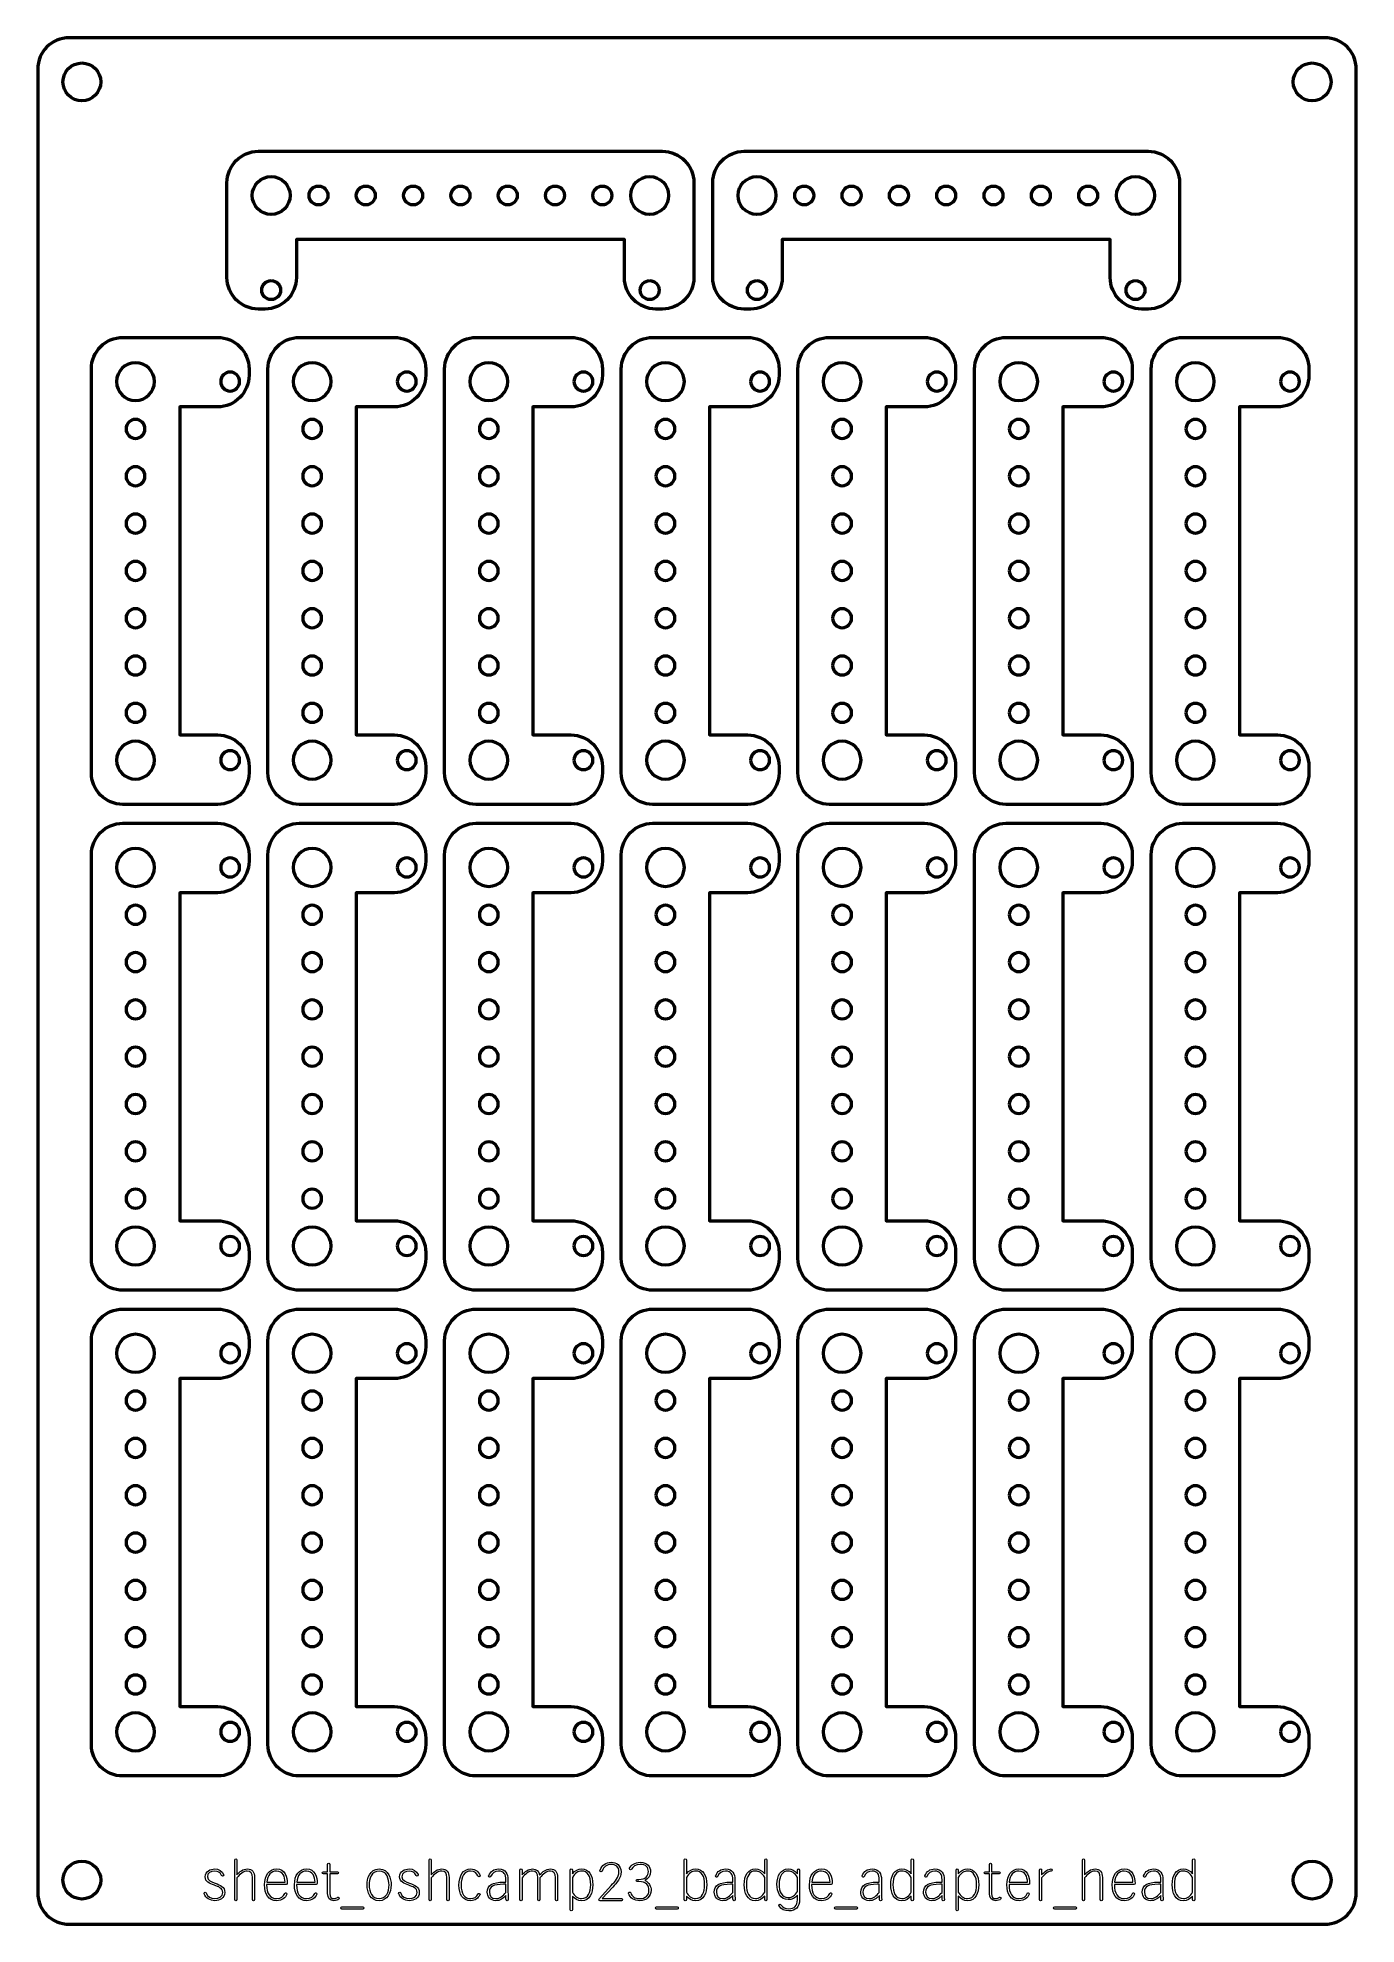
# Model space of a CAD drawing. Header units: centimetres. Extents: x -10.5 to 10.4, y -14.9 to 14.9.
import ezdxf

# ---------------------------------------------------------------- set-up
doc = ezdxf.new("R2010")
doc.units = ezdxf.units.CM
doc.header["$MEASUREMENT"] = 0
doc.layers.add('Layer 1', color=7, linetype='Continuous')

msp = doc.modelspace()

# ---------------------------------------------------------------- linework, layer by layer
at = {"layer": 'Layer 1', "lineweight": 53}
for centre, major_axis in [((-9.8, 14.25), (0, 0.3)), ((9.7, 14.25), (0, 0.3)), ((-6.8, 12.45), (0, 0.3)), ((-6.05, 12.45), (0, 0.15)), ((-5.3, 12.45), (0, 0.15)), ((-4.55, 12.45), (0, 0.15)), ((-3.8, 12.45), (0, 0.15)), ((-3.05, 12.45), (0, 0.15)), ((-2.3, 12.45), (0, 0.15)), ((-1.55, 12.45), (0, 0.15)), ((-0.8, 12.45), (0, 0.3)), ((0.9, 12.45), (0, 0.3)), ((1.65, 12.45), (0, 0.15)), ((2.4, 12.45), (0, 0.15)), ((3.15, 12.45), (0, 0.15)), ((3.9, 12.45), (0, 0.15)), ((4.65, 12.45), (0, 0.15)), ((5.4, 12.45), (0, 0.15)), ((6.15, 12.45), (0, 0.15)), ((6.9, 12.45), (0, 0.3)), ((-6.8, 10.95), (0, 0.15)), ((-0.8, 10.95), (0, 0.15)), ((0.9, 10.95), (0, 0.15)), ((6.9, 10.95), (0, 0.15)), ((-9.8, -14.25), (0, 0.3)), ((9.7, -14.25), (0, 0.3))]:
    msp.add_ellipse(centre, major_axis=major_axis, ratio=1, dxfattribs=at)
at = {"layer": 'Layer 1', "color": 1, "lineweight": 53}
msp.add_open_spline([(-10.5, -14.45), (-10.5, -14.45), (-10.5, 14.45), (-10.5, 14.45), (-10.5, 14.45), (-10.5, 14.72614), (-10.27614, 14.95), (-10, 14.95), (-10, 14.95), (-10, 14.95), (9.9, 14.95), (9.9, 14.95), (9.9, 14.95), (10.17614, 14.95), (10.4, 14.72614), (10.4, 14.45), (10.4, 14.45), (10.4, 14.45), (10.4, -14.45), (10.4, -14.45), (10.4, -14.45), (10.4, -14.72614), (10.17614, -14.95), (9.9, -14.95), (9.9, -14.95), (9.9, -14.95), (-10, -14.95), (-10, -14.95), (-10, -14.95), (-10.27614, -14.95), (-10.5, -14.72614), (-10.5, -14.45)], degree=3, knots=[0, 0, 0, 0, 0.11111111, 0.11111111, 0.11111111, 0.11111111, 0.22222222, 0.22222222, 0.22222222, 0.22222222, 0.33333333, 0.33333333, 0.33333333, 0.33333333, 0.44444444, 0.44444444, 0.44444444, 0.44444444, 0.55555556, 0.55555556, 0.55555556, 0.55555556, 0.66666667, 0.66666667, 0.66666667, 0.66666667, 0.77777778, 0.77777778, 0.77777778, 0.77777778, 1, 1, 1, 1], dxfattribs=at)
at = {"layer": 'Layer 1', "color": 3, "lineweight": 53}
for points in [[(-6.5, 13.15), (-6.5, 13.15), (-7, 13.15), (-7, 13.15), (-7, 13.15), (-7.27614, 13.15), (-7.5, 12.92614), (-7.5, 12.65), (-7.5, 12.65), (-7.5, 12.65), (-7.5, 12.4875), (-7.5, 12.4875), (-7.5, 12.4875), (-7.5, 12.4875), (-7.5, 12.43423), (-7.5, 12.43423), (-7.5, 12.43423), (-7.5, 12.43423), (-7.5, 12.38433), (-7.5, 12.38433), (-7.5, 12.38433), (-7.5, 12.38433), (-7.5, 12.3377), (-7.5, 12.3377), (-7.5, 12.3377), (-7.5, 12.3377), (-7.5, 12.29424), (-7.5, 12.29424), (-7.5, 12.29424), (-7.5, 12.29424), (-7.5, 12.25385), (-7.5, 12.25385), (-7.5, 12.25385), (-7.5, 12.25385), (-7.5, 12.25), (-7.5, 12.25), (-7.5, 12.25), (-7.5, 12.25), (-7.5, 11.65), (-7.5, 11.65), (-7.5, 11.65), (-7.5, 11.65), (-7.5, 11.15), (-7.5, 11.15), (-7.5, 11.15), (-7.5, 10.87386), (-7.27614, 10.65), (-7, 10.65), (-7, 10.65), (-7, 10.65), (-6.9, 10.65), (-6.9, 10.65), (-6.9, 10.65), (-6.62386, 10.65), (-6.4, 10.87386), (-6.4, 11.15), (-6.4, 11.15), (-6.4, 11.15), (-6.4, 11.75), (-6.4, 11.75), (-6.4, 11.75), (-6.4, 11.75), (-5.8, 11.75), (-5.8, 11.75), (-5.8, 11.75), (-5.8, 11.75), (-2.1, 11.75), (-2.1, 11.75), (-2.1, 11.75), (-2.1, 11.75), (-1.2, 11.75), (-1.2, 11.75), (-1.2, 11.75), (-1.2, 11.75), (-1.2, 11.65), (-1.2, 11.65), (-1.2, 11.65), (-1.2, 11.65), (-1.2, 11.15), (-1.2, 11.15), (-1.2, 11.15), (-1.2, 10.87386), (-0.97614, 10.65), (-0.7, 10.65), (-0.7, 10.65), (-0.7, 10.65), (-0.6, 10.65), (-0.6, 10.65), (-0.6, 10.65), (-0.32386, 10.65), (-0.1, 10.87386), (-0.1, 11.15), (-0.1, 11.15), (-0.1, 11.15), (-0.1, 12.25), (-0.1, 12.25), (-0.1, 12.25), (-0.1, 12.25), (-0.1, 12.4875), (-0.1, 12.4875), (-0.1, 12.4875), (-0.1, 12.4875), (-0.1, 12.65), (-0.1, 12.65), (-0.1, 12.65), (-0.1, 12.92614), (-0.32386, 13.15), (-0.6, 13.15), (-0.6, 13.15), (-1.77317, 13.15), (-5.63746, 13.15), (-6.5, 13.15)], [(1.2, 13.15), (1.2, 13.15), (0.7, 13.15), (0.7, 13.15), (0.7, 13.15), (0.42386, 13.15), (0.2, 12.92614), (0.2, 12.65), (0.2, 12.65), (0.2, 12.65), (0.2, 12.4875), (0.2, 12.4875), (0.2, 12.4875), (0.2, 12.4875), (0.2, 12.43423), (0.2, 12.43423), (0.2, 12.43423), (0.2, 12.43423), (0.2, 12.38433), (0.2, 12.38433), (0.2, 12.38433), (0.2, 12.38433), (0.2, 12.3377), (0.2, 12.3377), (0.2, 12.3377), (0.2, 12.3377), (0.2, 12.29424), (0.2, 12.29424), (0.2, 12.29424), (0.2, 12.29424), (0.2, 12.25385), (0.2, 12.25385), (0.2, 12.25385), (0.2, 12.25385), (0.2, 12.25), (0.2, 12.25), (0.2, 12.25), (0.2, 12.25), (0.2, 11.65), (0.2, 11.65), (0.2, 11.65), (0.2, 11.65), (0.2, 11.15), (0.2, 11.15), (0.2, 11.15), (0.2, 10.87386), (0.42386, 10.65), (0.7, 10.65), (0.7, 10.65), (0.7, 10.65), (0.8, 10.65), (0.8, 10.65), (0.8, 10.65), (1.07614, 10.65), (1.3, 10.87386), (1.3, 11.15), (1.3, 11.15), (1.3, 11.15), (1.3, 11.75), (1.3, 11.75), (1.3, 11.75), (1.3, 11.75), (1.9, 11.75), (1.9, 11.75), (1.9, 11.75), (1.9, 11.75), (5.6, 11.75), (5.6, 11.75), (5.6, 11.75), (5.6, 11.75), (6.5, 11.75), (6.5, 11.75), (6.5, 11.75), (6.5, 11.75), (6.5, 11.65), (6.5, 11.65), (6.5, 11.65), (6.5, 11.65), (6.5, 11.15), (6.5, 11.15), (6.5, 11.15), (6.5, 10.87386), (6.72386, 10.65), (7, 10.65), (7, 10.65), (7, 10.65), (7.1, 10.65), (7.1, 10.65), (7.1, 10.65), (7.37614, 10.65), (7.6, 10.87386), (7.6, 11.15), (7.6, 11.15), (7.6, 11.15), (7.6, 12.25), (7.6, 12.25), (7.6, 12.25), (7.6, 12.25), (7.6, 12.4875), (7.6, 12.4875), (7.6, 12.4875), (7.6, 12.4875), (7.6, 12.65), (7.6, 12.65), (7.6, 12.65), (7.6, 12.92614), (7.37614, 13.15), (7.1, 13.15), (7.1, 13.15), (5.92683, 13.15), (2.06254, 13.15), (1.2, 13.15)], [(-9.65, 3.8), (-9.65, 3.8), (-9.65, 3.3), (-9.65, 3.3), (-9.65, 3.3), (-9.65, 3.02386), (-9.42614, 2.8), (-9.15, 2.8), (-9.15, 2.8), (-9.15, 2.8), (-8.9875, 2.8), (-8.9875, 2.8), (-8.9875, 2.8), (-8.9875, 2.8), (-8.93423, 2.8), (-8.93423, 2.8), (-8.93423, 2.8), (-8.93423, 2.8), (-8.88433, 2.8), (-8.88433, 2.8), (-8.88433, 2.8), (-8.88433, 2.8), (-8.8377, 2.8), (-8.8377, 2.8), (-8.8377, 2.8), (-8.8377, 2.8), (-8.79424, 2.8), (-8.79424, 2.8), (-8.79424, 2.8), (-8.79424, 2.8), (-8.75385, 2.8), (-8.75385, 2.8), (-8.75385, 2.8), (-8.75385, 2.8), (-8.75, 2.8), (-8.75, 2.8), (-8.75, 2.8), (-8.75, 2.8), (-8.15, 2.8), (-8.15, 2.8), (-8.15, 2.8), (-8.15, 2.8), (-7.65, 2.8), (-7.65, 2.8), (-7.65, 2.8), (-7.37386, 2.8), (-7.15, 3.02386), (-7.15, 3.3), (-7.15, 3.3), (-7.15, 3.3), (-7.15, 3.4), (-7.15, 3.4), (-7.15, 3.4), (-7.15, 3.67614), (-7.37386, 3.9), (-7.65, 3.9), (-7.65, 3.9), (-7.65, 3.9), (-8.25, 3.9), (-8.25, 3.9), (-8.25, 3.9), (-8.25, 3.9), (-8.25, 4.5), (-8.25, 4.5), (-8.25, 4.5), (-8.25, 4.5), (-8.25, 8.2), (-8.25, 8.2), (-8.25, 8.2), (-8.25, 8.2), (-8.25, 9.1), (-8.25, 9.1), (-8.25, 9.1), (-8.25, 9.1), (-8.15, 9.1), (-8.15, 9.1), (-8.15, 9.1), (-8.15, 9.1), (-7.65, 9.1), (-7.65, 9.1), (-7.65, 9.1), (-7.37386, 9.1), (-7.15, 9.32386), (-7.15, 9.6), (-7.15, 9.6), (-7.15, 9.6), (-7.15, 9.7), (-7.15, 9.7), (-7.15, 9.7), (-7.15, 9.97614), (-7.37386, 10.2), (-7.65, 10.2), (-7.65, 10.2), (-7.65, 10.2), (-8.75, 10.2), (-8.75, 10.2), (-8.75, 10.2), (-8.75, 10.2), (-8.9875, 10.2), (-8.9875, 10.2), (-8.9875, 10.2), (-8.9875, 10.2), (-9.15, 10.2), (-9.15, 10.2), (-9.15, 10.2), (-9.42614, 10.2), (-9.65, 9.97614), (-9.65, 9.7), (-9.65, 9.7), (-9.65, 8.52683), (-9.65, 4.66254), (-9.65, 3.8)], [(-6.85, 3.8), (-6.85, 3.8), (-6.85, 3.3), (-6.85, 3.3), (-6.85, 3.3), (-6.85, 3.02386), (-6.62614, 2.8), (-6.35, 2.8), (-6.35, 2.8), (-6.35, 2.8), (-6.1875, 2.8), (-6.1875, 2.8), (-6.1875, 2.8), (-6.1875, 2.8), (-6.13423, 2.8), (-6.13423, 2.8), (-6.13423, 2.8), (-6.13423, 2.8), (-6.08433, 2.8), (-6.08433, 2.8), (-6.08433, 2.8), (-6.08433, 2.8), (-6.0377, 2.8), (-6.0377, 2.8), (-6.0377, 2.8), (-6.0377, 2.8), (-5.99424, 2.8), (-5.99424, 2.8), (-5.99424, 2.8), (-5.99424, 2.8), (-5.95385, 2.8), (-5.95385, 2.8), (-5.95385, 2.8), (-5.95385, 2.8), (-5.95, 2.8), (-5.95, 2.8), (-5.95, 2.8), (-5.95, 2.8), (-5.35, 2.8), (-5.35, 2.8), (-5.35, 2.8), (-5.35, 2.8), (-4.85, 2.8), (-4.85, 2.8), (-4.85, 2.8), (-4.57386, 2.8), (-4.35, 3.02386), (-4.35, 3.3), (-4.35, 3.3), (-4.35, 3.3), (-4.35, 3.4), (-4.35, 3.4), (-4.35, 3.4), (-4.35, 3.67614), (-4.57386, 3.9), (-4.85, 3.9), (-4.85, 3.9), (-4.85, 3.9), (-5.45, 3.9), (-5.45, 3.9), (-5.45, 3.9), (-5.45, 3.9), (-5.45, 4.5), (-5.45, 4.5), (-5.45, 4.5), (-5.45, 4.5), (-5.45, 8.2), (-5.45, 8.2), (-5.45, 8.2), (-5.45, 8.2), (-5.45, 9.1), (-5.45, 9.1), (-5.45, 9.1), (-5.45, 9.1), (-5.35, 9.1), (-5.35, 9.1), (-5.35, 9.1), (-5.35, 9.1), (-4.85, 9.1), (-4.85, 9.1), (-4.85, 9.1), (-4.57386, 9.1), (-4.35, 9.32386), (-4.35, 9.6), (-4.35, 9.6), (-4.35, 9.6), (-4.35, 9.7), (-4.35, 9.7), (-4.35, 9.7), (-4.35, 9.97614), (-4.57386, 10.2), (-4.85, 10.2), (-4.85, 10.2), (-4.85, 10.2), (-5.95, 10.2), (-5.95, 10.2), (-5.95, 10.2), (-5.95, 10.2), (-6.1875, 10.2), (-6.1875, 10.2), (-6.1875, 10.2), (-6.1875, 10.2), (-6.35, 10.2), (-6.35, 10.2), (-6.35, 10.2), (-6.62614, 10.2), (-6.85, 9.97614), (-6.85, 9.7), (-6.85, 9.7), (-6.85, 8.52683), (-6.85, 4.66254), (-6.85, 3.8)], [(-4.05, 3.8), (-4.05, 3.8), (-4.05, 3.3), (-4.05, 3.3), (-4.05, 3.3), (-4.05, 3.02386), (-3.82614, 2.8), (-3.55, 2.8), (-3.55, 2.8), (-3.55, 2.8), (-3.3875, 2.8), (-3.3875, 2.8), (-3.3875, 2.8), (-3.3875, 2.8), (-3.33423, 2.8), (-3.33423, 2.8), (-3.33423, 2.8), (-3.33423, 2.8), (-3.28433, 2.8), (-3.28433, 2.8), (-3.28433, 2.8), (-3.28433, 2.8), (-3.2377, 2.8), (-3.2377, 2.8), (-3.2377, 2.8), (-3.2377, 2.8), (-3.19424, 2.8), (-3.19424, 2.8), (-3.19424, 2.8), (-3.19424, 2.8), (-3.15385, 2.8), (-3.15385, 2.8), (-3.15385, 2.8), (-3.15385, 2.8), (-3.15, 2.8), (-3.15, 2.8), (-3.15, 2.8), (-3.15, 2.8), (-2.55, 2.8), (-2.55, 2.8), (-2.55, 2.8), (-2.55, 2.8), (-2.05, 2.8), (-2.05, 2.8), (-2.05, 2.8), (-1.77386, 2.8), (-1.55, 3.02386), (-1.55, 3.3), (-1.55, 3.3), (-1.55, 3.3), (-1.55, 3.4), (-1.55, 3.4), (-1.55, 3.4), (-1.55, 3.67614), (-1.77386, 3.9), (-2.05, 3.9), (-2.05, 3.9), (-2.05, 3.9), (-2.65, 3.9), (-2.65, 3.9), (-2.65, 3.9), (-2.65, 3.9), (-2.65, 4.5), (-2.65, 4.5), (-2.65, 4.5), (-2.65, 4.5), (-2.65, 8.2), (-2.65, 8.2), (-2.65, 8.2), (-2.65, 8.2), (-2.65, 9.1), (-2.65, 9.1), (-2.65, 9.1), (-2.65, 9.1), (-2.55, 9.1), (-2.55, 9.1), (-2.55, 9.1), (-2.55, 9.1), (-2.05, 9.1), (-2.05, 9.1), (-2.05, 9.1), (-1.77386, 9.1), (-1.55, 9.32386), (-1.55, 9.6), (-1.55, 9.6), (-1.55, 9.6), (-1.55, 9.7), (-1.55, 9.7), (-1.55, 9.7), (-1.55, 9.97614), (-1.77386, 10.2), (-2.05, 10.2), (-2.05, 10.2), (-2.05, 10.2), (-3.15, 10.2), (-3.15, 10.2), (-3.15, 10.2), (-3.15, 10.2), (-3.3875, 10.2), (-3.3875, 10.2), (-3.3875, 10.2), (-3.3875, 10.2), (-3.55, 10.2), (-3.55, 10.2), (-3.55, 10.2), (-3.82614, 10.2), (-4.05, 9.97614), (-4.05, 9.7), (-4.05, 9.7), (-4.05, 8.52683), (-4.05, 4.66254), (-4.05, 3.8)], [(-1.25, 3.8), (-1.25, 3.8), (-1.25, 3.3), (-1.25, 3.3), (-1.25, 3.3), (-1.25, 3.02386), (-1.02614, 2.8), (-0.75, 2.8), (-0.75, 2.8), (-0.75, 2.8), (-0.5875, 2.8), (-0.5875, 2.8), (-0.5875, 2.8), (-0.5875, 2.8), (-0.53423, 2.8), (-0.53423, 2.8), (-0.53423, 2.8), (-0.53423, 2.8), (-0.48433, 2.8), (-0.48433, 2.8), (-0.48433, 2.8), (-0.48433, 2.8), (-0.4377, 2.8), (-0.4377, 2.8), (-0.4377, 2.8), (-0.4377, 2.8), (-0.39424, 2.8), (-0.39424, 2.8), (-0.39424, 2.8), (-0.39424, 2.8), (-0.35385, 2.8), (-0.35385, 2.8), (-0.35385, 2.8), (-0.35385, 2.8), (-0.35, 2.8), (-0.35, 2.8), (-0.35, 2.8), (-0.35, 2.8), (0.25, 2.8), (0.25, 2.8), (0.25, 2.8), (0.25, 2.8), (0.75, 2.8), (0.75, 2.8), (0.75, 2.8), (1.02614, 2.8), (1.25, 3.02386), (1.25, 3.3), (1.25, 3.3), (1.25, 3.3), (1.25, 3.4), (1.25, 3.4), (1.25, 3.4), (1.25, 3.67614), (1.02614, 3.9), (0.75, 3.9), (0.75, 3.9), (0.75, 3.9), (0.15, 3.9), (0.15, 3.9), (0.15, 3.9), (0.15, 3.9), (0.15, 4.5), (0.15, 4.5), (0.15, 4.5), (0.15, 4.5), (0.15, 8.2), (0.15, 8.2), (0.15, 8.2), (0.15, 8.2), (0.15, 9.1), (0.15, 9.1), (0.15, 9.1), (0.15, 9.1), (0.25, 9.1), (0.25, 9.1), (0.25, 9.1), (0.25, 9.1), (0.75, 9.1), (0.75, 9.1), (0.75, 9.1), (1.02614, 9.1), (1.25, 9.32386), (1.25, 9.6), (1.25, 9.6), (1.25, 9.6), (1.25, 9.7), (1.25, 9.7), (1.25, 9.7), (1.25, 9.97614), (1.02614, 10.2), (0.75, 10.2), (0.75, 10.2), (0.75, 10.2), (-0.35, 10.2), (-0.35, 10.2), (-0.35, 10.2), (-0.35, 10.2), (-0.5875, 10.2), (-0.5875, 10.2), (-0.5875, 10.2), (-0.5875, 10.2), (-0.75, 10.2), (-0.75, 10.2), (-0.75, 10.2), (-1.02614, 10.2), (-1.25, 9.97614), (-1.25, 9.7), (-1.25, 9.7), (-1.25, 8.52683), (-1.25, 4.66254), (-1.25, 3.8)], [(1.55, 3.8), (1.55, 3.8), (1.55, 3.3), (1.55, 3.3), (1.55, 3.3), (1.55, 3.02386), (1.77386, 2.8), (2.05, 2.8), (2.05, 2.8), (2.05, 2.8), (2.2125, 2.8), (2.2125, 2.8), (2.2125, 2.8), (2.2125, 2.8), (2.26577, 2.8), (2.26577, 2.8), (2.26577, 2.8), (2.26577, 2.8), (2.31567, 2.8), (2.31567, 2.8), (2.31567, 2.8), (2.31567, 2.8), (2.3623, 2.8), (2.3623, 2.8), (2.3623, 2.8), (2.3623, 2.8), (2.40576, 2.8), (2.40576, 2.8), (2.40576, 2.8), (2.40576, 2.8), (2.44615, 2.8), (2.44615, 2.8), (2.44615, 2.8), (2.44615, 2.8), (2.45, 2.8), (2.45, 2.8), (2.45, 2.8), (2.45, 2.8), (3.05, 2.8), (3.05, 2.8), (3.05, 2.8), (3.05, 2.8), (3.55, 2.8), (3.55, 2.8), (3.55, 2.8), (3.82614, 2.8), (4.05, 3.02386), (4.05, 3.3), (4.05, 3.3), (4.05, 3.3), (4.05, 3.4), (4.05, 3.4), (4.05, 3.4), (4.05, 3.67614), (3.82614, 3.9), (3.55, 3.9), (3.55, 3.9), (3.55, 3.9), (2.95, 3.9), (2.95, 3.9), (2.95, 3.9), (2.95, 3.9), (2.95, 4.5), (2.95, 4.5), (2.95, 4.5), (2.95, 4.5), (2.95, 8.2), (2.95, 8.2), (2.95, 8.2), (2.95, 8.2), (2.95, 9.1), (2.95, 9.1), (2.95, 9.1), (2.95, 9.1), (3.05, 9.1), (3.05, 9.1), (3.05, 9.1), (3.05, 9.1), (3.55, 9.1), (3.55, 9.1), (3.55, 9.1), (3.82614, 9.1), (4.05, 9.32386), (4.05, 9.6), (4.05, 9.6), (4.05, 9.6), (4.05, 9.7), (4.05, 9.7), (4.05, 9.7), (4.05, 9.97614), (3.82614, 10.2), (3.55, 10.2), (3.55, 10.2), (3.55, 10.2), (2.45, 10.2), (2.45, 10.2), (2.45, 10.2), (2.45, 10.2), (2.2125, 10.2), (2.2125, 10.2), (2.2125, 10.2), (2.2125, 10.2), (2.05, 10.2), (2.05, 10.2), (2.05, 10.2), (1.77386, 10.2), (1.55, 9.97614), (1.55, 9.7), (1.55, 9.7), (1.55, 8.52683), (1.55, 4.66254), (1.55, 3.8)], [(4.35, 3.8), (4.35, 3.8), (4.35, 3.3), (4.35, 3.3), (4.35, 3.3), (4.35, 3.02386), (4.57386, 2.8), (4.85, 2.8), (4.85, 2.8), (4.85, 2.8), (5.0125, 2.8), (5.0125, 2.8), (5.0125, 2.8), (5.0125, 2.8), (5.06577, 2.8), (5.06577, 2.8), (5.06577, 2.8), (5.06577, 2.8), (5.11567, 2.8), (5.11567, 2.8), (5.11567, 2.8), (5.11567, 2.8), (5.1623, 2.8), (5.1623, 2.8), (5.1623, 2.8), (5.1623, 2.8), (5.20576, 2.8), (5.20576, 2.8), (5.20576, 2.8), (5.20576, 2.8), (5.24615, 2.8), (5.24615, 2.8), (5.24615, 2.8), (5.24615, 2.8), (5.25, 2.8), (5.25, 2.8), (5.25, 2.8), (5.25, 2.8), (5.85, 2.8), (5.85, 2.8), (5.85, 2.8), (5.85, 2.8), (6.35, 2.8), (6.35, 2.8), (6.35, 2.8), (6.62614, 2.8), (6.85, 3.02386), (6.85, 3.3), (6.85, 3.3), (6.85, 3.3), (6.85, 3.4), (6.85, 3.4), (6.85, 3.4), (6.85, 3.67614), (6.62614, 3.9), (6.35, 3.9), (6.35, 3.9), (6.35, 3.9), (5.75, 3.9), (5.75, 3.9), (5.75, 3.9), (5.75, 3.9), (5.75, 4.5), (5.75, 4.5), (5.75, 4.5), (5.75, 4.5), (5.75, 8.2), (5.75, 8.2), (5.75, 8.2), (5.75, 8.2), (5.75, 9.1), (5.75, 9.1), (5.75, 9.1), (5.75, 9.1), (5.85, 9.1), (5.85, 9.1), (5.85, 9.1), (5.85, 9.1), (6.35, 9.1), (6.35, 9.1), (6.35, 9.1), (6.62614, 9.1), (6.85, 9.32386), (6.85, 9.6), (6.85, 9.6), (6.85, 9.6), (6.85, 9.7), (6.85, 9.7), (6.85, 9.7), (6.85, 9.97614), (6.62614, 10.2), (6.35, 10.2), (6.35, 10.2), (6.35, 10.2), (5.25, 10.2), (5.25, 10.2), (5.25, 10.2), (5.25, 10.2), (5.0125, 10.2), (5.0125, 10.2), (5.0125, 10.2), (5.0125, 10.2), (4.85, 10.2), (4.85, 10.2), (4.85, 10.2), (4.57386, 10.2), (4.35, 9.97614), (4.35, 9.7), (4.35, 9.7), (4.35, 8.52683), (4.35, 4.66254), (4.35, 3.8)], [(7.15, 3.8), (7.15, 3.8), (7.15, 3.3), (7.15, 3.3), (7.15, 3.3), (7.15, 3.02386), (7.37386, 2.8), (7.65, 2.8), (7.65, 2.8), (7.65, 2.8), (7.8125, 2.8), (7.8125, 2.8), (7.8125, 2.8), (7.8125, 2.8), (7.86577, 2.8), (7.86577, 2.8), (7.86577, 2.8), (7.86577, 2.8), (7.91567, 2.8), (7.91567, 2.8), (7.91567, 2.8), (7.91567, 2.8), (7.9623, 2.8), (7.9623, 2.8), (7.9623, 2.8), (7.9623, 2.8), (8.00576, 2.8), (8.00576, 2.8), (8.00576, 2.8), (8.00576, 2.8), (8.04615, 2.8), (8.04615, 2.8), (8.04615, 2.8), (8.04615, 2.8), (8.05, 2.8), (8.05, 2.8), (8.05, 2.8), (8.05, 2.8), (8.65, 2.8), (8.65, 2.8), (8.65, 2.8), (8.65, 2.8), (9.15, 2.8), (9.15, 2.8), (9.15, 2.8), (9.42614, 2.8), (9.65, 3.02386), (9.65, 3.3), (9.65, 3.3), (9.65, 3.3), (9.65, 3.4), (9.65, 3.4), (9.65, 3.4), (9.65, 3.67614), (9.42614, 3.9), (9.15, 3.9), (9.15, 3.9), (9.15, 3.9), (8.55, 3.9), (8.55, 3.9), (8.55, 3.9), (8.55, 3.9), (8.55, 4.5), (8.55, 4.5), (8.55, 4.5), (8.55, 4.5), (8.55, 8.2), (8.55, 8.2), (8.55, 8.2), (8.55, 8.2), (8.55, 9.1), (8.55, 9.1), (8.55, 9.1), (8.55, 9.1), (8.65, 9.1), (8.65, 9.1), (8.65, 9.1), (8.65, 9.1), (9.15, 9.1), (9.15, 9.1), (9.15, 9.1), (9.42614, 9.1), (9.65, 9.32386), (9.65, 9.6), (9.65, 9.6), (9.65, 9.6), (9.65, 9.7), (9.65, 9.7), (9.65, 9.7), (9.65, 9.97614), (9.42614, 10.2), (9.15, 10.2), (9.15, 10.2), (9.15, 10.2), (8.05, 10.2), (8.05, 10.2), (8.05, 10.2), (8.05, 10.2), (7.8125, 10.2), (7.8125, 10.2), (7.8125, 10.2), (7.8125, 10.2), (7.65, 10.2), (7.65, 10.2), (7.65, 10.2), (7.37386, 10.2), (7.15, 9.97614), (7.15, 9.7), (7.15, 9.7), (7.15, 8.52683), (7.15, 4.66254), (7.15, 3.8)], [(-9.65, -3.9), (-9.65, -3.9), (-9.65, -4.4), (-9.65, -4.4), (-9.65, -4.4), (-9.65, -4.67614), (-9.42614, -4.9), (-9.15, -4.9), (-9.15, -4.9), (-9.15, -4.9), (-8.9875, -4.9), (-8.9875, -4.9), (-8.9875, -4.9), (-8.9875, -4.9), (-8.93423, -4.9), (-8.93423, -4.9), (-8.93423, -4.9), (-8.93423, -4.9), (-8.88433, -4.9), (-8.88433, -4.9), (-8.88433, -4.9), (-8.88433, -4.9), (-8.8377, -4.9), (-8.8377, -4.9), (-8.8377, -4.9), (-8.8377, -4.9), (-8.79424, -4.9), (-8.79424, -4.9), (-8.79424, -4.9), (-8.79424, -4.9), (-8.75385, -4.9), (-8.75385, -4.9), (-8.75385, -4.9), (-8.75385, -4.9), (-8.75, -4.9), (-8.75, -4.9), (-8.75, -4.9), (-8.75, -4.9), (-8.15, -4.9), (-8.15, -4.9), (-8.15, -4.9), (-8.15, -4.9), (-7.65, -4.9), (-7.65, -4.9), (-7.65, -4.9), (-7.37386, -4.9), (-7.15, -4.67614), (-7.15, -4.4), (-7.15, -4.4), (-7.15, -4.4), (-7.15, -4.3), (-7.15, -4.3), (-7.15, -4.3), (-7.15, -4.02386), (-7.37386, -3.8), (-7.65, -3.8), (-7.65, -3.8), (-7.65, -3.8), (-8.25, -3.8), (-8.25, -3.8), (-8.25, -3.8), (-8.25, -3.8), (-8.25, -3.2), (-8.25, -3.2), (-8.25, -3.2), (-8.25, -3.2), (-8.25, 0.5), (-8.25, 0.5), (-8.25, 0.5), (-8.25, 0.5), (-8.25, 1.4), (-8.25, 1.4), (-8.25, 1.4), (-8.25, 1.4), (-8.15, 1.4), (-8.15, 1.4), (-8.15, 1.4), (-8.15, 1.4), (-7.65, 1.4), (-7.65, 1.4), (-7.65, 1.4), (-7.37386, 1.4), (-7.15, 1.62386), (-7.15, 1.9), (-7.15, 1.9), (-7.15, 1.9), (-7.15, 2), (-7.15, 2), (-7.15, 2), (-7.15, 2.27614), (-7.37386, 2.5), (-7.65, 2.5), (-7.65, 2.5), (-7.65, 2.5), (-8.75, 2.5), (-8.75, 2.5), (-8.75, 2.5), (-8.75, 2.5), (-8.9875, 2.5), (-8.9875, 2.5), (-8.9875, 2.5), (-8.9875, 2.5), (-9.15, 2.5), (-9.15, 2.5), (-9.15, 2.5), (-9.42614, 2.5), (-9.65, 2.27614), (-9.65, 2), (-9.65, 2), (-9.65, 0.82683), (-9.65, -3.03746), (-9.65, -3.9)], [(-6.85, -3.9), (-6.85, -3.9), (-6.85, -4.4), (-6.85, -4.4), (-6.85, -4.4), (-6.85, -4.67614), (-6.62614, -4.9), (-6.35, -4.9), (-6.35, -4.9), (-6.35, -4.9), (-6.1875, -4.9), (-6.1875, -4.9), (-6.1875, -4.9), (-6.1875, -4.9), (-6.13423, -4.9), (-6.13423, -4.9), (-6.13423, -4.9), (-6.13423, -4.9), (-6.08433, -4.9), (-6.08433, -4.9), (-6.08433, -4.9), (-6.08433, -4.9), (-6.0377, -4.9), (-6.0377, -4.9), (-6.0377, -4.9), (-6.0377, -4.9), (-5.99424, -4.9), (-5.99424, -4.9), (-5.99424, -4.9), (-5.99424, -4.9), (-5.95385, -4.9), (-5.95385, -4.9), (-5.95385, -4.9), (-5.95385, -4.9), (-5.95, -4.9), (-5.95, -4.9), (-5.95, -4.9), (-5.95, -4.9), (-5.35, -4.9), (-5.35, -4.9), (-5.35, -4.9), (-5.35, -4.9), (-4.85, -4.9), (-4.85, -4.9), (-4.85, -4.9), (-4.57386, -4.9), (-4.35, -4.67614), (-4.35, -4.4), (-4.35, -4.4), (-4.35, -4.4), (-4.35, -4.3), (-4.35, -4.3), (-4.35, -4.3), (-4.35, -4.02386), (-4.57386, -3.8), (-4.85, -3.8), (-4.85, -3.8), (-4.85, -3.8), (-5.45, -3.8), (-5.45, -3.8), (-5.45, -3.8), (-5.45, -3.8), (-5.45, -3.2), (-5.45, -3.2), (-5.45, -3.2), (-5.45, -3.2), (-5.45, 0.5), (-5.45, 0.5), (-5.45, 0.5), (-5.45, 0.5), (-5.45, 1.4), (-5.45, 1.4), (-5.45, 1.4), (-5.45, 1.4), (-5.35, 1.4), (-5.35, 1.4), (-5.35, 1.4), (-5.35, 1.4), (-4.85, 1.4), (-4.85, 1.4), (-4.85, 1.4), (-4.57386, 1.4), (-4.35, 1.62386), (-4.35, 1.9), (-4.35, 1.9), (-4.35, 1.9), (-4.35, 2), (-4.35, 2), (-4.35, 2), (-4.35, 2.27614), (-4.57386, 2.5), (-4.85, 2.5), (-4.85, 2.5), (-4.85, 2.5), (-5.95, 2.5), (-5.95, 2.5), (-5.95, 2.5), (-5.95, 2.5), (-6.1875, 2.5), (-6.1875, 2.5), (-6.1875, 2.5), (-6.1875, 2.5), (-6.35, 2.5), (-6.35, 2.5), (-6.35, 2.5), (-6.62614, 2.5), (-6.85, 2.27614), (-6.85, 2), (-6.85, 2), (-6.85, 0.82683), (-6.85, -3.03746), (-6.85, -3.9)], [(-4.05, -3.9), (-4.05, -3.9), (-4.05, -4.4), (-4.05, -4.4), (-4.05, -4.4), (-4.05, -4.67614), (-3.82614, -4.9), (-3.55, -4.9), (-3.55, -4.9), (-3.55, -4.9), (-3.3875, -4.9), (-3.3875, -4.9), (-3.3875, -4.9), (-3.3875, -4.9), (-3.33423, -4.9), (-3.33423, -4.9), (-3.33423, -4.9), (-3.33423, -4.9), (-3.28433, -4.9), (-3.28433, -4.9), (-3.28433, -4.9), (-3.28433, -4.9), (-3.2377, -4.9), (-3.2377, -4.9), (-3.2377, -4.9), (-3.2377, -4.9), (-3.19424, -4.9), (-3.19424, -4.9), (-3.19424, -4.9), (-3.19424, -4.9), (-3.15385, -4.9), (-3.15385, -4.9), (-3.15385, -4.9), (-3.15385, -4.9), (-3.15, -4.9), (-3.15, -4.9), (-3.15, -4.9), (-3.15, -4.9), (-2.55, -4.9), (-2.55, -4.9), (-2.55, -4.9), (-2.55, -4.9), (-2.05, -4.9), (-2.05, -4.9), (-2.05, -4.9), (-1.77386, -4.9), (-1.55, -4.67614), (-1.55, -4.4), (-1.55, -4.4), (-1.55, -4.4), (-1.55, -4.3), (-1.55, -4.3), (-1.55, -4.3), (-1.55, -4.02386), (-1.77386, -3.8), (-2.05, -3.8), (-2.05, -3.8), (-2.05, -3.8), (-2.65, -3.8), (-2.65, -3.8), (-2.65, -3.8), (-2.65, -3.8), (-2.65, -3.2), (-2.65, -3.2), (-2.65, -3.2), (-2.65, -3.2), (-2.65, 0.5), (-2.65, 0.5), (-2.65, 0.5), (-2.65, 0.5), (-2.65, 1.4), (-2.65, 1.4), (-2.65, 1.4), (-2.65, 1.4), (-2.55, 1.4), (-2.55, 1.4), (-2.55, 1.4), (-2.55, 1.4), (-2.05, 1.4), (-2.05, 1.4), (-2.05, 1.4), (-1.77386, 1.4), (-1.55, 1.62386), (-1.55, 1.9), (-1.55, 1.9), (-1.55, 1.9), (-1.55, 2), (-1.55, 2), (-1.55, 2), (-1.55, 2.27614), (-1.77386, 2.5), (-2.05, 2.5), (-2.05, 2.5), (-2.05, 2.5), (-3.15, 2.5), (-3.15, 2.5), (-3.15, 2.5), (-3.15, 2.5), (-3.3875, 2.5), (-3.3875, 2.5), (-3.3875, 2.5), (-3.3875, 2.5), (-3.55, 2.5), (-3.55, 2.5), (-3.55, 2.5), (-3.82614, 2.5), (-4.05, 2.27614), (-4.05, 2), (-4.05, 2), (-4.05, 0.82683), (-4.05, -3.03746), (-4.05, -3.9)], [(-1.25, -3.9), (-1.25, -3.9), (-1.25, -4.4), (-1.25, -4.4), (-1.25, -4.4), (-1.25, -4.67614), (-1.02614, -4.9), (-0.75, -4.9), (-0.75, -4.9), (-0.75, -4.9), (-0.5875, -4.9), (-0.5875, -4.9), (-0.5875, -4.9), (-0.5875, -4.9), (-0.53423, -4.9), (-0.53423, -4.9), (-0.53423, -4.9), (-0.53423, -4.9), (-0.48433, -4.9), (-0.48433, -4.9), (-0.48433, -4.9), (-0.48433, -4.9), (-0.4377, -4.9), (-0.4377, -4.9), (-0.4377, -4.9), (-0.4377, -4.9), (-0.39424, -4.9), (-0.39424, -4.9), (-0.39424, -4.9), (-0.39424, -4.9), (-0.35385, -4.9), (-0.35385, -4.9), (-0.35385, -4.9), (-0.35385, -4.9), (-0.35, -4.9), (-0.35, -4.9), (-0.35, -4.9), (-0.35, -4.9), (0.25, -4.9), (0.25, -4.9), (0.25, -4.9), (0.25, -4.9), (0.75, -4.9), (0.75, -4.9), (0.75, -4.9), (1.02614, -4.9), (1.25, -4.67614), (1.25, -4.4), (1.25, -4.4), (1.25, -4.4), (1.25, -4.3), (1.25, -4.3), (1.25, -4.3), (1.25, -4.02386), (1.02614, -3.8), (0.75, -3.8), (0.75, -3.8), (0.75, -3.8), (0.15, -3.8), (0.15, -3.8), (0.15, -3.8), (0.15, -3.8), (0.15, -3.2), (0.15, -3.2), (0.15, -3.2), (0.15, -3.2), (0.15, 0.5), (0.15, 0.5), (0.15, 0.5), (0.15, 0.5), (0.15, 1.4), (0.15, 1.4), (0.15, 1.4), (0.15, 1.4), (0.25, 1.4), (0.25, 1.4), (0.25, 1.4), (0.25, 1.4), (0.75, 1.4), (0.75, 1.4), (0.75, 1.4), (1.02614, 1.4), (1.25, 1.62386), (1.25, 1.9), (1.25, 1.9), (1.25, 1.9), (1.25, 2), (1.25, 2), (1.25, 2), (1.25, 2.27614), (1.02614, 2.5), (0.75, 2.5), (0.75, 2.5), (0.75, 2.5), (-0.35, 2.5), (-0.35, 2.5), (-0.35, 2.5), (-0.35, 2.5), (-0.5875, 2.5), (-0.5875, 2.5), (-0.5875, 2.5), (-0.5875, 2.5), (-0.75, 2.5), (-0.75, 2.5), (-0.75, 2.5), (-1.02614, 2.5), (-1.25, 2.27614), (-1.25, 2), (-1.25, 2), (-1.25, 0.82683), (-1.25, -3.03746), (-1.25, -3.9)], [(1.55, -3.9), (1.55, -3.9), (1.55, -4.4), (1.55, -4.4), (1.55, -4.4), (1.55, -4.67614), (1.77386, -4.9), (2.05, -4.9), (2.05, -4.9), (2.05, -4.9), (2.2125, -4.9), (2.2125, -4.9), (2.2125, -4.9), (2.2125, -4.9), (2.26577, -4.9), (2.26577, -4.9), (2.26577, -4.9), (2.26577, -4.9), (2.31567, -4.9), (2.31567, -4.9), (2.31567, -4.9), (2.31567, -4.9), (2.3623, -4.9), (2.3623, -4.9), (2.3623, -4.9), (2.3623, -4.9), (2.40576, -4.9), (2.40576, -4.9), (2.40576, -4.9), (2.40576, -4.9), (2.44615, -4.9), (2.44615, -4.9), (2.44615, -4.9), (2.44615, -4.9), (2.45, -4.9), (2.45, -4.9), (2.45, -4.9), (2.45, -4.9), (3.05, -4.9), (3.05, -4.9), (3.05, -4.9), (3.05, -4.9), (3.55, -4.9), (3.55, -4.9), (3.55, -4.9), (3.82614, -4.9), (4.05, -4.67614), (4.05, -4.4), (4.05, -4.4), (4.05, -4.4), (4.05, -4.3), (4.05, -4.3), (4.05, -4.3), (4.05, -4.02386), (3.82614, -3.8), (3.55, -3.8), (3.55, -3.8), (3.55, -3.8), (2.95, -3.8), (2.95, -3.8), (2.95, -3.8), (2.95, -3.8), (2.95, -3.2), (2.95, -3.2), (2.95, -3.2), (2.95, -3.2), (2.95, 0.5), (2.95, 0.5), (2.95, 0.5), (2.95, 0.5), (2.95, 1.4), (2.95, 1.4), (2.95, 1.4), (2.95, 1.4), (3.05, 1.4), (3.05, 1.4), (3.05, 1.4), (3.05, 1.4), (3.55, 1.4), (3.55, 1.4), (3.55, 1.4), (3.82614, 1.4), (4.05, 1.62386), (4.05, 1.9), (4.05, 1.9), (4.05, 1.9), (4.05, 2), (4.05, 2), (4.05, 2), (4.05, 2.27614), (3.82614, 2.5), (3.55, 2.5), (3.55, 2.5), (3.55, 2.5), (2.45, 2.5), (2.45, 2.5), (2.45, 2.5), (2.45, 2.5), (2.2125, 2.5), (2.2125, 2.5), (2.2125, 2.5), (2.2125, 2.5), (2.05, 2.5), (2.05, 2.5), (2.05, 2.5), (1.77386, 2.5), (1.55, 2.27614), (1.55, 2), (1.55, 2), (1.55, 0.82683), (1.55, -3.03746), (1.55, -3.9)], [(4.35, -3.9), (4.35, -3.9), (4.35, -4.4), (4.35, -4.4), (4.35, -4.4), (4.35, -4.67614), (4.57386, -4.9), (4.85, -4.9), (4.85, -4.9), (4.85, -4.9), (5.0125, -4.9), (5.0125, -4.9), (5.0125, -4.9), (5.0125, -4.9), (5.06577, -4.9), (5.06577, -4.9), (5.06577, -4.9), (5.06577, -4.9), (5.11567, -4.9), (5.11567, -4.9), (5.11567, -4.9), (5.11567, -4.9), (5.1623, -4.9), (5.1623, -4.9), (5.1623, -4.9), (5.1623, -4.9), (5.20576, -4.9), (5.20576, -4.9), (5.20576, -4.9), (5.20576, -4.9), (5.24615, -4.9), (5.24615, -4.9), (5.24615, -4.9), (5.24615, -4.9), (5.25, -4.9), (5.25, -4.9), (5.25, -4.9), (5.25, -4.9), (5.85, -4.9), (5.85, -4.9), (5.85, -4.9), (5.85, -4.9), (6.35, -4.9), (6.35, -4.9), (6.35, -4.9), (6.62614, -4.9), (6.85, -4.67614), (6.85, -4.4), (6.85, -4.4), (6.85, -4.4), (6.85, -4.3), (6.85, -4.3), (6.85, -4.3), (6.85, -4.02386), (6.62614, -3.8), (6.35, -3.8), (6.35, -3.8), (6.35, -3.8), (5.75, -3.8), (5.75, -3.8), (5.75, -3.8), (5.75, -3.8), (5.75, -3.2), (5.75, -3.2), (5.75, -3.2), (5.75, -3.2), (5.75, 0.5), (5.75, 0.5), (5.75, 0.5), (5.75, 0.5), (5.75, 1.4), (5.75, 1.4), (5.75, 1.4), (5.75, 1.4), (5.85, 1.4), (5.85, 1.4), (5.85, 1.4), (5.85, 1.4), (6.35, 1.4), (6.35, 1.4), (6.35, 1.4), (6.62614, 1.4), (6.85, 1.62386), (6.85, 1.9), (6.85, 1.9), (6.85, 1.9), (6.85, 2), (6.85, 2), (6.85, 2), (6.85, 2.27614), (6.62614, 2.5), (6.35, 2.5), (6.35, 2.5), (6.35, 2.5), (5.25, 2.5), (5.25, 2.5), (5.25, 2.5), (5.25, 2.5), (5.0125, 2.5), (5.0125, 2.5), (5.0125, 2.5), (5.0125, 2.5), (4.85, 2.5), (4.85, 2.5), (4.85, 2.5), (4.57386, 2.5), (4.35, 2.27614), (4.35, 2), (4.35, 2), (4.35, 0.82683), (4.35, -3.03746), (4.35, -3.9)], [(7.15, -3.9), (7.15, -3.9), (7.15, -4.4), (7.15, -4.4), (7.15, -4.4), (7.15, -4.67614), (7.37386, -4.9), (7.65, -4.9), (7.65, -4.9), (7.65, -4.9), (7.8125, -4.9), (7.8125, -4.9), (7.8125, -4.9), (7.8125, -4.9), (7.86577, -4.9), (7.86577, -4.9), (7.86577, -4.9), (7.86577, -4.9), (7.91567, -4.9), (7.91567, -4.9), (7.91567, -4.9), (7.91567, -4.9), (7.9623, -4.9), (7.9623, -4.9), (7.9623, -4.9), (7.9623, -4.9), (8.00576, -4.9), (8.00576, -4.9), (8.00576, -4.9), (8.00576, -4.9), (8.04615, -4.9), (8.04615, -4.9), (8.04615, -4.9), (8.04615, -4.9), (8.05, -4.9), (8.05, -4.9), (8.05, -4.9), (8.05, -4.9), (8.65, -4.9), (8.65, -4.9), (8.65, -4.9), (8.65, -4.9), (9.15, -4.9), (9.15, -4.9), (9.15, -4.9), (9.42614, -4.9), (9.65, -4.67614), (9.65, -4.4), (9.65, -4.4), (9.65, -4.4), (9.65, -4.3), (9.65, -4.3), (9.65, -4.3), (9.65, -4.02386), (9.42614, -3.8), (9.15, -3.8), (9.15, -3.8), (9.15, -3.8), (8.55, -3.8), (8.55, -3.8), (8.55, -3.8), (8.55, -3.8), (8.55, -3.2), (8.55, -3.2), (8.55, -3.2), (8.55, -3.2), (8.55, 0.5), (8.55, 0.5), (8.55, 0.5), (8.55, 0.5), (8.55, 1.4), (8.55, 1.4), (8.55, 1.4), (8.55, 1.4), (8.65, 1.4), (8.65, 1.4), (8.65, 1.4), (8.65, 1.4), (9.15, 1.4), (9.15, 1.4), (9.15, 1.4), (9.42614, 1.4), (9.65, 1.62386), (9.65, 1.9), (9.65, 1.9), (9.65, 1.9), (9.65, 2), (9.65, 2), (9.65, 2), (9.65, 2.27614), (9.42614, 2.5), (9.15, 2.5), (9.15, 2.5), (9.15, 2.5), (8.05, 2.5), (8.05, 2.5), (8.05, 2.5), (8.05, 2.5), (7.8125, 2.5), (7.8125, 2.5), (7.8125, 2.5), (7.8125, 2.5), (7.65, 2.5), (7.65, 2.5), (7.65, 2.5), (7.37386, 2.5), (7.15, 2.27614), (7.15, 2), (7.15, 2), (7.15, 0.82683), (7.15, -3.03746), (7.15, -3.9)], [(-9.65, -11.6), (-9.65, -11.6), (-9.65, -12.1), (-9.65, -12.1), (-9.65, -12.1), (-9.65, -12.37614), (-9.42614, -12.6), (-9.15, -12.6), (-9.15, -12.6), (-9.15, -12.6), (-8.9875, -12.6), (-8.9875, -12.6), (-8.9875, -12.6), (-8.9875, -12.6), (-8.93423, -12.6), (-8.93423, -12.6), (-8.93423, -12.6), (-8.93423, -12.6), (-8.88433, -12.6), (-8.88433, -12.6), (-8.88433, -12.6), (-8.88433, -12.6), (-8.8377, -12.6), (-8.8377, -12.6), (-8.8377, -12.6), (-8.8377, -12.6), (-8.79424, -12.6), (-8.79424, -12.6), (-8.79424, -12.6), (-8.79424, -12.6), (-8.75385, -12.6), (-8.75385, -12.6), (-8.75385, -12.6), (-8.75385, -12.6), (-8.75, -12.6), (-8.75, -12.6), (-8.75, -12.6), (-8.75, -12.6), (-8.15, -12.6), (-8.15, -12.6), (-8.15, -12.6), (-8.15, -12.6), (-7.65, -12.6), (-7.65, -12.6), (-7.65, -12.6), (-7.37386, -12.6), (-7.15, -12.37614), (-7.15, -12.1), (-7.15, -12.1), (-7.15, -12.1), (-7.15, -12), (-7.15, -12), (-7.15, -12), (-7.15, -11.72386), (-7.37386, -11.5), (-7.65, -11.5), (-7.65, -11.5), (-7.65, -11.5), (-8.25, -11.5), (-8.25, -11.5), (-8.25, -11.5), (-8.25, -11.5), (-8.25, -10.9), (-8.25, -10.9), (-8.25, -10.9), (-8.25, -10.9), (-8.25, -7.2), (-8.25, -7.2), (-8.25, -7.2), (-8.25, -7.2), (-8.25, -6.3), (-8.25, -6.3), (-8.25, -6.3), (-8.25, -6.3), (-8.15, -6.3), (-8.15, -6.3), (-8.15, -6.3), (-8.15, -6.3), (-7.65, -6.3), (-7.65, -6.3), (-7.65, -6.3), (-7.37386, -6.3), (-7.15, -6.07614), (-7.15, -5.8), (-7.15, -5.8), (-7.15, -5.8), (-7.15, -5.7), (-7.15, -5.7), (-7.15, -5.7), (-7.15, -5.42386), (-7.37386, -5.2), (-7.65, -5.2), (-7.65, -5.2), (-7.65, -5.2), (-8.75, -5.2), (-8.75, -5.2), (-8.75, -5.2), (-8.75, -5.2), (-8.9875, -5.2), (-8.9875, -5.2), (-8.9875, -5.2), (-8.9875, -5.2), (-9.15, -5.2), (-9.15, -5.2), (-9.15, -5.2), (-9.42614, -5.2), (-9.65, -5.42386), (-9.65, -5.7), (-9.65, -5.7), (-9.65, -6.87317), (-9.65, -10.73746), (-9.65, -11.6)], [(-6.85, -11.6), (-6.85, -11.6), (-6.85, -12.1), (-6.85, -12.1), (-6.85, -12.1), (-6.85, -12.37614), (-6.62614, -12.6), (-6.35, -12.6), (-6.35, -12.6), (-6.35, -12.6), (-6.1875, -12.6), (-6.1875, -12.6), (-6.1875, -12.6), (-6.1875, -12.6), (-6.13423, -12.6), (-6.13423, -12.6), (-6.13423, -12.6), (-6.13423, -12.6), (-6.08433, -12.6), (-6.08433, -12.6), (-6.08433, -12.6), (-6.08433, -12.6), (-6.0377, -12.6), (-6.0377, -12.6), (-6.0377, -12.6), (-6.0377, -12.6), (-5.99424, -12.6), (-5.99424, -12.6), (-5.99424, -12.6), (-5.99424, -12.6), (-5.95385, -12.6), (-5.95385, -12.6), (-5.95385, -12.6), (-5.95385, -12.6), (-5.95, -12.6), (-5.95, -12.6), (-5.95, -12.6), (-5.95, -12.6), (-5.35, -12.6), (-5.35, -12.6), (-5.35, -12.6), (-5.35, -12.6), (-4.85, -12.6), (-4.85, -12.6), (-4.85, -12.6), (-4.57386, -12.6), (-4.35, -12.37614), (-4.35, -12.1), (-4.35, -12.1), (-4.35, -12.1), (-4.35, -12), (-4.35, -12), (-4.35, -12), (-4.35, -11.72386), (-4.57386, -11.5), (-4.85, -11.5), (-4.85, -11.5), (-4.85, -11.5), (-5.45, -11.5), (-5.45, -11.5), (-5.45, -11.5), (-5.45, -11.5), (-5.45, -10.9), (-5.45, -10.9), (-5.45, -10.9), (-5.45, -10.9), (-5.45, -7.2), (-5.45, -7.2), (-5.45, -7.2), (-5.45, -7.2), (-5.45, -6.3), (-5.45, -6.3), (-5.45, -6.3), (-5.45, -6.3), (-5.35, -6.3), (-5.35, -6.3), (-5.35, -6.3), (-5.35, -6.3), (-4.85, -6.3), (-4.85, -6.3), (-4.85, -6.3), (-4.57386, -6.3), (-4.35, -6.07614), (-4.35, -5.8), (-4.35, -5.8), (-4.35, -5.8), (-4.35, -5.7), (-4.35, -5.7), (-4.35, -5.7), (-4.35, -5.42386), (-4.57386, -5.2), (-4.85, -5.2), (-4.85, -5.2), (-4.85, -5.2), (-5.95, -5.2), (-5.95, -5.2), (-5.95, -5.2), (-5.95, -5.2), (-6.1875, -5.2), (-6.1875, -5.2), (-6.1875, -5.2), (-6.1875, -5.2), (-6.35, -5.2), (-6.35, -5.2), (-6.35, -5.2), (-6.62614, -5.2), (-6.85, -5.42386), (-6.85, -5.7), (-6.85, -5.7), (-6.85, -6.87317), (-6.85, -10.73746), (-6.85, -11.6)], [(-4.05, -11.6), (-4.05, -11.6), (-4.05, -12.1), (-4.05, -12.1), (-4.05, -12.1), (-4.05, -12.37614), (-3.82614, -12.6), (-3.55, -12.6), (-3.55, -12.6), (-3.55, -12.6), (-3.3875, -12.6), (-3.3875, -12.6), (-3.3875, -12.6), (-3.3875, -12.6), (-3.33423, -12.6), (-3.33423, -12.6), (-3.33423, -12.6), (-3.33423, -12.6), (-3.28433, -12.6), (-3.28433, -12.6), (-3.28433, -12.6), (-3.28433, -12.6), (-3.2377, -12.6), (-3.2377, -12.6), (-3.2377, -12.6), (-3.2377, -12.6), (-3.19424, -12.6), (-3.19424, -12.6), (-3.19424, -12.6), (-3.19424, -12.6), (-3.15385, -12.6), (-3.15385, -12.6), (-3.15385, -12.6), (-3.15385, -12.6), (-3.15, -12.6), (-3.15, -12.6), (-3.15, -12.6), (-3.15, -12.6), (-2.55, -12.6), (-2.55, -12.6), (-2.55, -12.6), (-2.55, -12.6), (-2.05, -12.6), (-2.05, -12.6), (-2.05, -12.6), (-1.77386, -12.6), (-1.55, -12.37614), (-1.55, -12.1), (-1.55, -12.1), (-1.55, -12.1), (-1.55, -12), (-1.55, -12), (-1.55, -12), (-1.55, -11.72386), (-1.77386, -11.5), (-2.05, -11.5), (-2.05, -11.5), (-2.05, -11.5), (-2.65, -11.5), (-2.65, -11.5), (-2.65, -11.5), (-2.65, -11.5), (-2.65, -10.9), (-2.65, -10.9), (-2.65, -10.9), (-2.65, -10.9), (-2.65, -7.2), (-2.65, -7.2), (-2.65, -7.2), (-2.65, -7.2), (-2.65, -6.3), (-2.65, -6.3), (-2.65, -6.3), (-2.65, -6.3), (-2.55, -6.3), (-2.55, -6.3), (-2.55, -6.3), (-2.55, -6.3), (-2.05, -6.3), (-2.05, -6.3), (-2.05, -6.3), (-1.77386, -6.3), (-1.55, -6.07614), (-1.55, -5.8), (-1.55, -5.8), (-1.55, -5.8), (-1.55, -5.7), (-1.55, -5.7), (-1.55, -5.7), (-1.55, -5.42386), (-1.77386, -5.2), (-2.05, -5.2), (-2.05, -5.2), (-2.05, -5.2), (-3.15, -5.2), (-3.15, -5.2), (-3.15, -5.2), (-3.15, -5.2), (-3.3875, -5.2), (-3.3875, -5.2), (-3.3875, -5.2), (-3.3875, -5.2), (-3.55, -5.2), (-3.55, -5.2), (-3.55, -5.2), (-3.82614, -5.2), (-4.05, -5.42386), (-4.05, -5.7), (-4.05, -5.7), (-4.05, -6.87317), (-4.05, -10.73746), (-4.05, -11.6)], [(-1.25, -11.6), (-1.25, -11.6), (-1.25, -12.1), (-1.25, -12.1), (-1.25, -12.1), (-1.25, -12.37614), (-1.02614, -12.6), (-0.75, -12.6), (-0.75, -12.6), (-0.75, -12.6), (-0.5875, -12.6), (-0.5875, -12.6), (-0.5875, -12.6), (-0.5875, -12.6), (-0.53423, -12.6), (-0.53423, -12.6), (-0.53423, -12.6), (-0.53423, -12.6), (-0.48433, -12.6), (-0.48433, -12.6), (-0.48433, -12.6), (-0.48433, -12.6), (-0.4377, -12.6), (-0.4377, -12.6), (-0.4377, -12.6), (-0.4377, -12.6), (-0.39424, -12.6), (-0.39424, -12.6), (-0.39424, -12.6), (-0.39424, -12.6), (-0.35385, -12.6), (-0.35385, -12.6), (-0.35385, -12.6), (-0.35385, -12.6), (-0.35, -12.6), (-0.35, -12.6), (-0.35, -12.6), (-0.35, -12.6), (0.25, -12.6), (0.25, -12.6), (0.25, -12.6), (0.25, -12.6), (0.75, -12.6), (0.75, -12.6), (0.75, -12.6), (1.02614, -12.6), (1.25, -12.37614), (1.25, -12.1), (1.25, -12.1), (1.25, -12.1), (1.25, -12), (1.25, -12), (1.25, -12), (1.25, -11.72386), (1.02614, -11.5), (0.75, -11.5), (0.75, -11.5), (0.75, -11.5), (0.15, -11.5), (0.15, -11.5), (0.15, -11.5), (0.15, -11.5), (0.15, -10.9), (0.15, -10.9), (0.15, -10.9), (0.15, -10.9), (0.15, -7.2), (0.15, -7.2), (0.15, -7.2), (0.15, -7.2), (0.15, -6.3), (0.15, -6.3), (0.15, -6.3), (0.15, -6.3), (0.25, -6.3), (0.25, -6.3), (0.25, -6.3), (0.25, -6.3), (0.75, -6.3), (0.75, -6.3), (0.75, -6.3), (1.02614, -6.3), (1.25, -6.07614), (1.25, -5.8), (1.25, -5.8), (1.25, -5.8), (1.25, -5.7), (1.25, -5.7), (1.25, -5.7), (1.25, -5.42386), (1.02614, -5.2), (0.75, -5.2), (0.75, -5.2), (0.75, -5.2), (-0.35, -5.2), (-0.35, -5.2), (-0.35, -5.2), (-0.35, -5.2), (-0.5875, -5.2), (-0.5875, -5.2), (-0.5875, -5.2), (-0.5875, -5.2), (-0.75, -5.2), (-0.75, -5.2), (-0.75, -5.2), (-1.02614, -5.2), (-1.25, -5.42386), (-1.25, -5.7), (-1.25, -5.7), (-1.25, -6.87317), (-1.25, -10.73746), (-1.25, -11.6)], [(1.55, -11.6), (1.55, -11.6), (1.55, -12.1), (1.55, -12.1), (1.55, -12.1), (1.55, -12.37614), (1.77386, -12.6), (2.05, -12.6), (2.05, -12.6), (2.05, -12.6), (2.2125, -12.6), (2.2125, -12.6), (2.2125, -12.6), (2.2125, -12.6), (2.26577, -12.6), (2.26577, -12.6), (2.26577, -12.6), (2.26577, -12.6), (2.31567, -12.6), (2.31567, -12.6), (2.31567, -12.6), (2.31567, -12.6), (2.3623, -12.6), (2.3623, -12.6), (2.3623, -12.6), (2.3623, -12.6), (2.40576, -12.6), (2.40576, -12.6), (2.40576, -12.6), (2.40576, -12.6), (2.44615, -12.6), (2.44615, -12.6), (2.44615, -12.6), (2.44615, -12.6), (2.45, -12.6), (2.45, -12.6), (2.45, -12.6), (2.45, -12.6), (3.05, -12.6), (3.05, -12.6), (3.05, -12.6), (3.05, -12.6), (3.55, -12.6), (3.55, -12.6), (3.55, -12.6), (3.82614, -12.6), (4.05, -12.37614), (4.05, -12.1), (4.05, -12.1), (4.05, -12.1), (4.05, -12), (4.05, -12), (4.05, -12), (4.05, -11.72386), (3.82614, -11.5), (3.55, -11.5), (3.55, -11.5), (3.55, -11.5), (2.95, -11.5), (2.95, -11.5), (2.95, -11.5), (2.95, -11.5), (2.95, -10.9), (2.95, -10.9), (2.95, -10.9), (2.95, -10.9), (2.95, -7.2), (2.95, -7.2), (2.95, -7.2), (2.95, -7.2), (2.95, -6.3), (2.95, -6.3), (2.95, -6.3), (2.95, -6.3), (3.05, -6.3), (3.05, -6.3), (3.05, -6.3), (3.05, -6.3), (3.55, -6.3), (3.55, -6.3), (3.55, -6.3), (3.82614, -6.3), (4.05, -6.07614), (4.05, -5.8), (4.05, -5.8), (4.05, -5.8), (4.05, -5.7), (4.05, -5.7), (4.05, -5.7), (4.05, -5.42386), (3.82614, -5.2), (3.55, -5.2), (3.55, -5.2), (3.55, -5.2), (2.45, -5.2), (2.45, -5.2), (2.45, -5.2), (2.45, -5.2), (2.2125, -5.2), (2.2125, -5.2), (2.2125, -5.2), (2.2125, -5.2), (2.05, -5.2), (2.05, -5.2), (2.05, -5.2), (1.77386, -5.2), (1.55, -5.42386), (1.55, -5.7), (1.55, -5.7), (1.55, -6.87317), (1.55, -10.73746), (1.55, -11.6)], [(4.35, -11.6), (4.35, -11.6), (4.35, -12.1), (4.35, -12.1), (4.35, -12.1), (4.35, -12.37614), (4.57386, -12.6), (4.85, -12.6), (4.85, -12.6), (4.85, -12.6), (5.0125, -12.6), (5.0125, -12.6), (5.0125, -12.6), (5.0125, -12.6), (5.06577, -12.6), (5.06577, -12.6), (5.06577, -12.6), (5.06577, -12.6), (5.11567, -12.6), (5.11567, -12.6), (5.11567, -12.6), (5.11567, -12.6), (5.1623, -12.6), (5.1623, -12.6), (5.1623, -12.6), (5.1623, -12.6), (5.20576, -12.6), (5.20576, -12.6), (5.20576, -12.6), (5.20576, -12.6), (5.24615, -12.6), (5.24615, -12.6), (5.24615, -12.6), (5.24615, -12.6), (5.25, -12.6), (5.25, -12.6), (5.25, -12.6), (5.25, -12.6), (5.85, -12.6), (5.85, -12.6), (5.85, -12.6), (5.85, -12.6), (6.35, -12.6), (6.35, -12.6), (6.35, -12.6), (6.62614, -12.6), (6.85, -12.37614), (6.85, -12.1), (6.85, -12.1), (6.85, -12.1), (6.85, -12), (6.85, -12), (6.85, -12), (6.85, -11.72386), (6.62614, -11.5), (6.35, -11.5), (6.35, -11.5), (6.35, -11.5), (5.75, -11.5), (5.75, -11.5), (5.75, -11.5), (5.75, -11.5), (5.75, -10.9), (5.75, -10.9), (5.75, -10.9), (5.75, -10.9), (5.75, -7.2), (5.75, -7.2), (5.75, -7.2), (5.75, -7.2), (5.75, -6.3), (5.75, -6.3), (5.75, -6.3), (5.75, -6.3), (5.85, -6.3), (5.85, -6.3), (5.85, -6.3), (5.85, -6.3), (6.35, -6.3), (6.35, -6.3), (6.35, -6.3), (6.62614, -6.3), (6.85, -6.07614), (6.85, -5.8), (6.85, -5.8), (6.85, -5.8), (6.85, -5.7), (6.85, -5.7), (6.85, -5.7), (6.85, -5.42386), (6.62614, -5.2), (6.35, -5.2), (6.35, -5.2), (6.35, -5.2), (5.25, -5.2), (5.25, -5.2), (5.25, -5.2), (5.25, -5.2), (5.0125, -5.2), (5.0125, -5.2), (5.0125, -5.2), (5.0125, -5.2), (4.85, -5.2), (4.85, -5.2), (4.85, -5.2), (4.57386, -5.2), (4.35, -5.42386), (4.35, -5.7), (4.35, -5.7), (4.35, -6.87317), (4.35, -10.73746), (4.35, -11.6)], [(7.15, -11.6), (7.15, -11.6), (7.15, -12.1), (7.15, -12.1), (7.15, -12.1), (7.15, -12.37614), (7.37386, -12.6), (7.65, -12.6), (7.65, -12.6), (7.65, -12.6), (7.8125, -12.6), (7.8125, -12.6), (7.8125, -12.6), (7.8125, -12.6), (7.86577, -12.6), (7.86577, -12.6), (7.86577, -12.6), (7.86577, -12.6), (7.91567, -12.6), (7.91567, -12.6), (7.91567, -12.6), (7.91567, -12.6), (7.9623, -12.6), (7.9623, -12.6), (7.9623, -12.6), (7.9623, -12.6), (8.00576, -12.6), (8.00576, -12.6), (8.00576, -12.6), (8.00576, -12.6), (8.04615, -12.6), (8.04615, -12.6), (8.04615, -12.6), (8.04615, -12.6), (8.05, -12.6), (8.05, -12.6), (8.05, -12.6), (8.05, -12.6), (8.65, -12.6), (8.65, -12.6), (8.65, -12.6), (8.65, -12.6), (9.15, -12.6), (9.15, -12.6), (9.15, -12.6), (9.42614, -12.6), (9.65, -12.37614), (9.65, -12.1), (9.65, -12.1), (9.65, -12.1), (9.65, -12), (9.65, -12), (9.65, -12), (9.65, -11.72386), (9.42614, -11.5), (9.15, -11.5), (9.15, -11.5), (9.15, -11.5), (8.55, -11.5), (8.55, -11.5), (8.55, -11.5), (8.55, -11.5), (8.55, -10.9), (8.55, -10.9), (8.55, -10.9), (8.55, -10.9), (8.55, -7.2), (8.55, -7.2), (8.55, -7.2), (8.55, -7.2), (8.55, -6.3), (8.55, -6.3), (8.55, -6.3), (8.55, -6.3), (8.65, -6.3), (8.65, -6.3), (8.65, -6.3), (8.65, -6.3), (9.15, -6.3), (9.15, -6.3), (9.15, -6.3), (9.42614, -6.3), (9.65, -6.07614), (9.65, -5.8), (9.65, -5.8), (9.65, -5.8), (9.65, -5.7), (9.65, -5.7), (9.65, -5.7), (9.65, -5.42386), (9.42614, -5.2), (9.15, -5.2), (9.15, -5.2), (9.15, -5.2), (8.05, -5.2), (8.05, -5.2), (8.05, -5.2), (8.05, -5.2), (7.8125, -5.2), (7.8125, -5.2), (7.8125, -5.2), (7.8125, -5.2), (7.65, -5.2), (7.65, -5.2), (7.65, -5.2), (7.37386, -5.2), (7.15, -5.42386), (7.15, -5.7), (7.15, -5.7), (7.15, -6.87317), (7.15, -10.73746), (7.15, -11.6)]]:
    msp.add_open_spline(points, degree=3, knots=[0, 0, 0, 0, 0.03448276, 0.03448276, 0.03448276, 0.03448276, 0.06896552, 0.06896552, 0.06896552, 0.06896552, 0.10344828, 0.10344828, 0.10344828, 0.10344828, 0.13793103, 0.13793103, 0.13793103, 0.13793103, 0.17241379, 0.17241379, 0.17241379, 0.17241379, 0.20689655, 0.20689655, 0.20689655, 0.20689655, 0.24137931, 0.24137931, 0.24137931, 0.24137931, 0.27586207, 0.27586207, 0.27586207, 0.27586207, 0.31034483, 0.31034483, 0.31034483, 0.31034483, 0.34482759, 0.34482759, 0.34482759, 0.34482759, 0.37931034, 0.37931034, 0.37931034, 0.37931034, 0.4137931, 0.4137931, 0.4137931, 0.4137931, 0.44827586, 0.44827586, 0.44827586, 0.44827586, 0.48275862, 0.48275862, 0.48275862, 0.48275862, 0.51724138, 0.51724138, 0.51724138, 0.51724138, 0.55172414, 0.55172414, 0.55172414, 0.55172414, 0.5862069, 0.5862069, 0.5862069, 0.5862069, 0.62068966, 0.62068966, 0.62068966, 0.62068966, 0.65517241, 0.65517241, 0.65517241, 0.65517241, 0.68965517, 0.68965517, 0.68965517, 0.68965517, 0.72413793, 0.72413793, 0.72413793, 0.72413793, 0.75862069, 0.75862069, 0.75862069, 0.75862069, 0.79310345, 0.79310345, 0.79310345, 0.79310345, 0.82758621, 0.82758621, 0.82758621, 0.82758621, 0.86206897, 0.86206897, 0.86206897, 0.86206897, 0.89655172, 0.89655172, 0.89655172, 0.89655172, 0.93103448, 0.93103448, 0.93103448, 0.93103448, 1, 1, 1, 1], dxfattribs=at)
at = {"layer": 'Layer 1', "lineweight": 53}
for points in [[(-9.25, 9.5), (-9.25, 9.66569), (-9.11569, 9.8), (-8.95, 9.8), (-8.95, 9.8), (-8.78431, 9.8), (-8.65, 9.66569), (-8.65, 9.5), (-8.65, 9.5), (-8.65, 9.33431), (-8.78431, 9.2), (-8.95, 9.2), (-8.95, 9.2), (-9.11569, 9.2), (-9.25, 9.33431), (-9.25, 9.5)], [(-7.6, 9.5), (-7.6, 9.58284), (-7.53284, 9.65), (-7.45, 9.65), (-7.45, 9.65), (-7.36716, 9.65), (-7.3, 9.58284), (-7.3, 9.5), (-7.3, 9.5), (-7.3, 9.41716), (-7.36716, 9.35), (-7.45, 9.35), (-7.45, 9.35), (-7.53284, 9.35), (-7.6, 9.41716), (-7.6, 9.5)], [(-6.45, 9.5), (-6.45, 9.66569), (-6.31569, 9.8), (-6.15, 9.8), (-6.15, 9.8), (-5.98431, 9.8), (-5.85, 9.66569), (-5.85, 9.5), (-5.85, 9.5), (-5.85, 9.33431), (-5.98431, 9.2), (-6.15, 9.2), (-6.15, 9.2), (-6.31569, 9.2), (-6.45, 9.33431), (-6.45, 9.5)], [(-4.8, 9.5), (-4.8, 9.58284), (-4.73284, 9.65), (-4.65, 9.65), (-4.65, 9.65), (-4.56716, 9.65), (-4.5, 9.58284), (-4.5, 9.5), (-4.5, 9.5), (-4.5, 9.41716), (-4.56716, 9.35), (-4.65, 9.35), (-4.65, 9.35), (-4.73284, 9.35), (-4.8, 9.41716), (-4.8, 9.5)], [(-3.65, 9.5), (-3.65, 9.66569), (-3.51569, 9.8), (-3.35, 9.8), (-3.35, 9.8), (-3.18431, 9.8), (-3.05, 9.66569), (-3.05, 9.5), (-3.05, 9.5), (-3.05, 9.33431), (-3.18431, 9.2), (-3.35, 9.2), (-3.35, 9.2), (-3.51569, 9.2), (-3.65, 9.33431), (-3.65, 9.5)], [(-2, 9.5), (-2, 9.58284), (-1.93284, 9.65), (-1.85, 9.65), (-1.85, 9.65), (-1.76716, 9.65), (-1.7, 9.58284), (-1.7, 9.5), (-1.7, 9.5), (-1.7, 9.41716), (-1.76716, 9.35), (-1.85, 9.35), (-1.85, 9.35), (-1.93284, 9.35), (-2, 9.41716), (-2, 9.5)], [(-0.85, 9.5), (-0.85, 9.66569), (-0.71569, 9.8), (-0.55, 9.8), (-0.55, 9.8), (-0.38431, 9.8), (-0.25, 9.66569), (-0.25, 9.5), (-0.25, 9.5), (-0.25, 9.33431), (-0.38431, 9.2), (-0.55, 9.2), (-0.55, 9.2), (-0.71569, 9.2), (-0.85, 9.33431), (-0.85, 9.5)], [(0.8, 9.5), (0.8, 9.58284), (0.86716, 9.65), (0.95, 9.65), (0.95, 9.65), (1.03284, 9.65), (1.1, 9.58284), (1.1, 9.5), (1.1, 9.5), (1.1, 9.41716), (1.03284, 9.35), (0.95, 9.35), (0.95, 9.35), (0.86716, 9.35), (0.8, 9.41716), (0.8, 9.5)], [(1.95, 9.5), (1.95, 9.66569), (2.08431, 9.8), (2.25, 9.8), (2.25, 9.8), (2.41569, 9.8), (2.55, 9.66569), (2.55, 9.5), (2.55, 9.5), (2.55, 9.33431), (2.41569, 9.2), (2.25, 9.2), (2.25, 9.2), (2.08431, 9.2), (1.95, 9.33431), (1.95, 9.5)], [(3.6, 9.5), (3.6, 9.58284), (3.66716, 9.65), (3.75, 9.65), (3.75, 9.65), (3.83284, 9.65), (3.9, 9.58284), (3.9, 9.5), (3.9, 9.5), (3.9, 9.41716), (3.83284, 9.35), (3.75, 9.35), (3.75, 9.35), (3.66716, 9.35), (3.6, 9.41716), (3.6, 9.5)], [(4.75, 9.5), (4.75, 9.66569), (4.88431, 9.8), (5.05, 9.8), (5.05, 9.8), (5.21569, 9.8), (5.35, 9.66569), (5.35, 9.5), (5.35, 9.5), (5.35, 9.33431), (5.21569, 9.2), (5.05, 9.2), (5.05, 9.2), (4.88431, 9.2), (4.75, 9.33431), (4.75, 9.5)], [(6.4, 9.5), (6.4, 9.58284), (6.46716, 9.65), (6.55, 9.65), (6.55, 9.65), (6.63284, 9.65), (6.7, 9.58284), (6.7, 9.5), (6.7, 9.5), (6.7, 9.41716), (6.63284, 9.35), (6.55, 9.35), (6.55, 9.35), (6.46716, 9.35), (6.4, 9.41716), (6.4, 9.5)], [(7.55, 9.5), (7.55, 9.66569), (7.68431, 9.8), (7.85, 9.8), (7.85, 9.8), (8.01569, 9.8), (8.15, 9.66569), (8.15, 9.5), (8.15, 9.5), (8.15, 9.33431), (8.01569, 9.2), (7.85, 9.2), (7.85, 9.2), (7.68431, 9.2), (7.55, 9.33431), (7.55, 9.5)], [(9.2, 9.5), (9.2, 9.58284), (9.26716, 9.65), (9.35, 9.65), (9.35, 9.65), (9.43284, 9.65), (9.5, 9.58284), (9.5, 9.5), (9.5, 9.5), (9.5, 9.41716), (9.43284, 9.35), (9.35, 9.35), (9.35, 9.35), (9.26716, 9.35), (9.2, 9.41716), (9.2, 9.5)], [(-9.1, 8.75), (-9.1, 8.83284), (-9.03284, 8.9), (-8.95, 8.9), (-8.95, 8.9), (-8.86716, 8.9), (-8.8, 8.83284), (-8.8, 8.75), (-8.8, 8.75), (-8.8, 8.66716), (-8.86716, 8.6), (-8.95, 8.6), (-8.95, 8.6), (-9.03284, 8.6), (-9.1, 8.66716), (-9.1, 8.75)], [(-6.3, 8.75), (-6.3, 8.83284), (-6.23284, 8.9), (-6.15, 8.9), (-6.15, 8.9), (-6.06716, 8.9), (-6, 8.83284), (-6, 8.75), (-6, 8.75), (-6, 8.66716), (-6.06716, 8.6), (-6.15, 8.6), (-6.15, 8.6), (-6.23284, 8.6), (-6.3, 8.66716), (-6.3, 8.75)], [(-3.5, 8.75), (-3.5, 8.83284), (-3.43284, 8.9), (-3.35, 8.9), (-3.35, 8.9), (-3.26716, 8.9), (-3.2, 8.83284), (-3.2, 8.75), (-3.2, 8.75), (-3.2, 8.66716), (-3.26716, 8.6), (-3.35, 8.6), (-3.35, 8.6), (-3.43284, 8.6), (-3.5, 8.66716), (-3.5, 8.75)], [(-0.7, 8.75), (-0.7, 8.83284), (-0.63284, 8.9), (-0.55, 8.9), (-0.55, 8.9), (-0.46716, 8.9), (-0.4, 8.83284), (-0.4, 8.75), (-0.4, 8.75), (-0.4, 8.66716), (-0.46716, 8.6), (-0.55, 8.6), (-0.55, 8.6), (-0.63284, 8.6), (-0.7, 8.66716), (-0.7, 8.75)], [(2.1, 8.75), (2.1, 8.83284), (2.16716, 8.9), (2.25, 8.9), (2.25, 8.9), (2.33284, 8.9), (2.4, 8.83284), (2.4, 8.75), (2.4, 8.75), (2.4, 8.66716), (2.33284, 8.6), (2.25, 8.6), (2.25, 8.6), (2.16716, 8.6), (2.1, 8.66716), (2.1, 8.75)], [(4.9, 8.75), (4.9, 8.83284), (4.96716, 8.9), (5.05, 8.9), (5.05, 8.9), (5.13284, 8.9), (5.2, 8.83284), (5.2, 8.75), (5.2, 8.75), (5.2, 8.66716), (5.13284, 8.6), (5.05, 8.6), (5.05, 8.6), (4.96716, 8.6), (4.9, 8.66716), (4.9, 8.75)], [(7.7, 8.75), (7.7, 8.83284), (7.76716, 8.9), (7.85, 8.9), (7.85, 8.9), (7.93284, 8.9), (8, 8.83284), (8, 8.75), (8, 8.75), (8, 8.66716), (7.93284, 8.6), (7.85, 8.6), (7.85, 8.6), (7.76716, 8.6), (7.7, 8.66716), (7.7, 8.75)], [(-9.1, 8), (-9.1, 8.08284), (-9.03284, 8.15), (-8.95, 8.15), (-8.95, 8.15), (-8.86716, 8.15), (-8.8, 8.08284), (-8.8, 8), (-8.8, 8), (-8.8, 7.91716), (-8.86716, 7.85), (-8.95, 7.85), (-8.95, 7.85), (-9.03284, 7.85), (-9.1, 7.91716), (-9.1, 8)], [(-6.3, 8), (-6.3, 8.08284), (-6.23284, 8.15), (-6.15, 8.15), (-6.15, 8.15), (-6.06716, 8.15), (-6, 8.08284), (-6, 8), (-6, 8), (-6, 7.91716), (-6.06716, 7.85), (-6.15, 7.85), (-6.15, 7.85), (-6.23284, 7.85), (-6.3, 7.91716), (-6.3, 8)], [(-3.5, 8), (-3.5, 8.08284), (-3.43284, 8.15), (-3.35, 8.15), (-3.35, 8.15), (-3.26716, 8.15), (-3.2, 8.08284), (-3.2, 8), (-3.2, 8), (-3.2, 7.91716), (-3.26716, 7.85), (-3.35, 7.85), (-3.35, 7.85), (-3.43284, 7.85), (-3.5, 7.91716), (-3.5, 8)], [(-0.7, 8), (-0.7, 8.08284), (-0.63284, 8.15), (-0.55, 8.15), (-0.55, 8.15), (-0.46716, 8.15), (-0.4, 8.08284), (-0.4, 8), (-0.4, 8), (-0.4, 7.91716), (-0.46716, 7.85), (-0.55, 7.85), (-0.55, 7.85), (-0.63284, 7.85), (-0.7, 7.91716), (-0.7, 8)], [(2.1, 8), (2.1, 8.08284), (2.16716, 8.15), (2.25, 8.15), (2.25, 8.15), (2.33284, 8.15), (2.4, 8.08284), (2.4, 8), (2.4, 8), (2.4, 7.91716), (2.33284, 7.85), (2.25, 7.85), (2.25, 7.85), (2.16716, 7.85), (2.1, 7.91716), (2.1, 8)], [(4.9, 8), (4.9, 8.08284), (4.96716, 8.15), (5.05, 8.15), (5.05, 8.15), (5.13284, 8.15), (5.2, 8.08284), (5.2, 8), (5.2, 8), (5.2, 7.91716), (5.13284, 7.85), (5.05, 7.85), (5.05, 7.85), (4.96716, 7.85), (4.9, 7.91716), (4.9, 8)], [(7.7, 8), (7.7, 8.08284), (7.76716, 8.15), (7.85, 8.15), (7.85, 8.15), (7.93284, 8.15), (8, 8.08284), (8, 8), (8, 8), (8, 7.91716), (7.93284, 7.85), (7.85, 7.85), (7.85, 7.85), (7.76716, 7.85), (7.7, 7.91716), (7.7, 8)], [(-9.1, 7.25), (-9.1, 7.33284), (-9.03284, 7.4), (-8.95, 7.4), (-8.95, 7.4), (-8.86716, 7.4), (-8.8, 7.33284), (-8.8, 7.25), (-8.8, 7.25), (-8.8, 7.16716), (-8.86716, 7.1), (-8.95, 7.1), (-8.95, 7.1), (-9.03284, 7.1), (-9.1, 7.16716), (-9.1, 7.25)], [(-6.3, 7.25), (-6.3, 7.33284), (-6.23284, 7.4), (-6.15, 7.4), (-6.15, 7.4), (-6.06716, 7.4), (-6, 7.33284), (-6, 7.25), (-6, 7.25), (-6, 7.16716), (-6.06716, 7.1), (-6.15, 7.1), (-6.15, 7.1), (-6.23284, 7.1), (-6.3, 7.16716), (-6.3, 7.25)], [(-3.5, 7.25), (-3.5, 7.33284), (-3.43284, 7.4), (-3.35, 7.4), (-3.35, 7.4), (-3.26716, 7.4), (-3.2, 7.33284), (-3.2, 7.25), (-3.2, 7.25), (-3.2, 7.16716), (-3.26716, 7.1), (-3.35, 7.1), (-3.35, 7.1), (-3.43284, 7.1), (-3.5, 7.16716), (-3.5, 7.25)], [(-0.7, 7.25), (-0.7, 7.33284), (-0.63284, 7.4), (-0.55, 7.4), (-0.55, 7.4), (-0.46716, 7.4), (-0.4, 7.33284), (-0.4, 7.25), (-0.4, 7.25), (-0.4, 7.16716), (-0.46716, 7.1), (-0.55, 7.1), (-0.55, 7.1), (-0.63284, 7.1), (-0.7, 7.16716), (-0.7, 7.25)], [(2.1, 7.25), (2.1, 7.33284), (2.16716, 7.4), (2.25, 7.4), (2.25, 7.4), (2.33284, 7.4), (2.4, 7.33284), (2.4, 7.25), (2.4, 7.25), (2.4, 7.16716), (2.33284, 7.1), (2.25, 7.1), (2.25, 7.1), (2.16716, 7.1), (2.1, 7.16716), (2.1, 7.25)], [(4.9, 7.25), (4.9, 7.33284), (4.96716, 7.4), (5.05, 7.4), (5.05, 7.4), (5.13284, 7.4), (5.2, 7.33284), (5.2, 7.25), (5.2, 7.25), (5.2, 7.16716), (5.13284, 7.1), (5.05, 7.1), (5.05, 7.1), (4.96716, 7.1), (4.9, 7.16716), (4.9, 7.25)], [(7.7, 7.25), (7.7, 7.33284), (7.76716, 7.4), (7.85, 7.4), (7.85, 7.4), (7.93284, 7.4), (8, 7.33284), (8, 7.25), (8, 7.25), (8, 7.16716), (7.93284, 7.1), (7.85, 7.1), (7.85, 7.1), (7.76716, 7.1), (7.7, 7.16716), (7.7, 7.25)], [(-9.1, 6.5), (-9.1, 6.58284), (-9.03284, 6.65), (-8.95, 6.65), (-8.95, 6.65), (-8.86716, 6.65), (-8.8, 6.58284), (-8.8, 6.5), (-8.8, 6.5), (-8.8, 6.41716), (-8.86716, 6.35), (-8.95, 6.35), (-8.95, 6.35), (-9.03284, 6.35), (-9.1, 6.41716), (-9.1, 6.5)], [(-6.3, 6.5), (-6.3, 6.58284), (-6.23284, 6.65), (-6.15, 6.65), (-6.15, 6.65), (-6.06716, 6.65), (-6, 6.58284), (-6, 6.5), (-6, 6.5), (-6, 6.41716), (-6.06716, 6.35), (-6.15, 6.35), (-6.15, 6.35), (-6.23284, 6.35), (-6.3, 6.41716), (-6.3, 6.5)], [(-3.5, 6.5), (-3.5, 6.58284), (-3.43284, 6.65), (-3.35, 6.65), (-3.35, 6.65), (-3.26716, 6.65), (-3.2, 6.58284), (-3.2, 6.5), (-3.2, 6.5), (-3.2, 6.41716), (-3.26716, 6.35), (-3.35, 6.35), (-3.35, 6.35), (-3.43284, 6.35), (-3.5, 6.41716), (-3.5, 6.5)], [(-0.7, 6.5), (-0.7, 6.58284), (-0.63284, 6.65), (-0.55, 6.65), (-0.55, 6.65), (-0.46716, 6.65), (-0.4, 6.58284), (-0.4, 6.5), (-0.4, 6.5), (-0.4, 6.41716), (-0.46716, 6.35), (-0.55, 6.35), (-0.55, 6.35), (-0.63284, 6.35), (-0.7, 6.41716), (-0.7, 6.5)], [(2.1, 6.5), (2.1, 6.58284), (2.16716, 6.65), (2.25, 6.65), (2.25, 6.65), (2.33284, 6.65), (2.4, 6.58284), (2.4, 6.5), (2.4, 6.5), (2.4, 6.41716), (2.33284, 6.35), (2.25, 6.35), (2.25, 6.35), (2.16716, 6.35), (2.1, 6.41716), (2.1, 6.5)], [(4.9, 6.5), (4.9, 6.58284), (4.96716, 6.65), (5.05, 6.65), (5.05, 6.65), (5.13284, 6.65), (5.2, 6.58284), (5.2, 6.5), (5.2, 6.5), (5.2, 6.41716), (5.13284, 6.35), (5.05, 6.35), (5.05, 6.35), (4.96716, 6.35), (4.9, 6.41716), (4.9, 6.5)], [(7.7, 6.5), (7.7, 6.58284), (7.76716, 6.65), (7.85, 6.65), (7.85, 6.65), (7.93284, 6.65), (8, 6.58284), (8, 6.5), (8, 6.5), (8, 6.41716), (7.93284, 6.35), (7.85, 6.35), (7.85, 6.35), (7.76716, 6.35), (7.7, 6.41716), (7.7, 6.5)], [(-9.1, 5.75), (-9.1, 5.83284), (-9.03284, 5.9), (-8.95, 5.9), (-8.95, 5.9), (-8.86716, 5.9), (-8.8, 5.83284), (-8.8, 5.75), (-8.8, 5.75), (-8.8, 5.66716), (-8.86716, 5.6), (-8.95, 5.6), (-8.95, 5.6), (-9.03284, 5.6), (-9.1, 5.66716), (-9.1, 5.75)], [(-6.3, 5.75), (-6.3, 5.83284), (-6.23284, 5.9), (-6.15, 5.9), (-6.15, 5.9), (-6.06716, 5.9), (-6, 5.83284), (-6, 5.75), (-6, 5.75), (-6, 5.66716), (-6.06716, 5.6), (-6.15, 5.6), (-6.15, 5.6), (-6.23284, 5.6), (-6.3, 5.66716), (-6.3, 5.75)], [(-3.5, 5.75), (-3.5, 5.83284), (-3.43284, 5.9), (-3.35, 5.9), (-3.35, 5.9), (-3.26716, 5.9), (-3.2, 5.83284), (-3.2, 5.75), (-3.2, 5.75), (-3.2, 5.66716), (-3.26716, 5.6), (-3.35, 5.6), (-3.35, 5.6), (-3.43284, 5.6), (-3.5, 5.66716), (-3.5, 5.75)], [(-0.7, 5.75), (-0.7, 5.83284), (-0.63284, 5.9), (-0.55, 5.9), (-0.55, 5.9), (-0.46716, 5.9), (-0.4, 5.83284), (-0.4, 5.75), (-0.4, 5.75), (-0.4, 5.66716), (-0.46716, 5.6), (-0.55, 5.6), (-0.55, 5.6), (-0.63284, 5.6), (-0.7, 5.66716), (-0.7, 5.75)], [(2.1, 5.75), (2.1, 5.83284), (2.16716, 5.9), (2.25, 5.9), (2.25, 5.9), (2.33284, 5.9), (2.4, 5.83284), (2.4, 5.75), (2.4, 5.75), (2.4, 5.66716), (2.33284, 5.6), (2.25, 5.6), (2.25, 5.6), (2.16716, 5.6), (2.1, 5.66716), (2.1, 5.75)], [(4.9, 5.75), (4.9, 5.83284), (4.96716, 5.9), (5.05, 5.9), (5.05, 5.9), (5.13284, 5.9), (5.2, 5.83284), (5.2, 5.75), (5.2, 5.75), (5.2, 5.66716), (5.13284, 5.6), (5.05, 5.6), (5.05, 5.6), (4.96716, 5.6), (4.9, 5.66716), (4.9, 5.75)], [(7.7, 5.75), (7.7, 5.83284), (7.76716, 5.9), (7.85, 5.9), (7.85, 5.9), (7.93284, 5.9), (8, 5.83284), (8, 5.75), (8, 5.75), (8, 5.66716), (7.93284, 5.6), (7.85, 5.6), (7.85, 5.6), (7.76716, 5.6), (7.7, 5.66716), (7.7, 5.75)], [(-9.1, 5), (-9.1, 5.08284), (-9.03284, 5.15), (-8.95, 5.15), (-8.95, 5.15), (-8.86716, 5.15), (-8.8, 5.08284), (-8.8, 5), (-8.8, 5), (-8.8, 4.91716), (-8.86716, 4.85), (-8.95, 4.85), (-8.95, 4.85), (-9.03284, 4.85), (-9.1, 4.91716), (-9.1, 5)], [(-6.3, 5), (-6.3, 5.08284), (-6.23284, 5.15), (-6.15, 5.15), (-6.15, 5.15), (-6.06716, 5.15), (-6, 5.08284), (-6, 5), (-6, 5), (-6, 4.91716), (-6.06716, 4.85), (-6.15, 4.85), (-6.15, 4.85), (-6.23284, 4.85), (-6.3, 4.91716), (-6.3, 5)], [(-3.5, 5), (-3.5, 5.08284), (-3.43284, 5.15), (-3.35, 5.15), (-3.35, 5.15), (-3.26716, 5.15), (-3.2, 5.08284), (-3.2, 5), (-3.2, 5), (-3.2, 4.91716), (-3.26716, 4.85), (-3.35, 4.85), (-3.35, 4.85), (-3.43284, 4.85), (-3.5, 4.91716), (-3.5, 5)], [(-0.7, 5), (-0.7, 5.08284), (-0.63284, 5.15), (-0.55, 5.15), (-0.55, 5.15), (-0.46716, 5.15), (-0.4, 5.08284), (-0.4, 5), (-0.4, 5), (-0.4, 4.91716), (-0.46716, 4.85), (-0.55, 4.85), (-0.55, 4.85), (-0.63284, 4.85), (-0.7, 4.91716), (-0.7, 5)], [(2.1, 5), (2.1, 5.08284), (2.16716, 5.15), (2.25, 5.15), (2.25, 5.15), (2.33284, 5.15), (2.4, 5.08284), (2.4, 5), (2.4, 5), (2.4, 4.91716), (2.33284, 4.85), (2.25, 4.85), (2.25, 4.85), (2.16716, 4.85), (2.1, 4.91716), (2.1, 5)], [(4.9, 5), (4.9, 5.08284), (4.96716, 5.15), (5.05, 5.15), (5.05, 5.15), (5.13284, 5.15), (5.2, 5.08284), (5.2, 5), (5.2, 5), (5.2, 4.91716), (5.13284, 4.85), (5.05, 4.85), (5.05, 4.85), (4.96716, 4.85), (4.9, 4.91716), (4.9, 5)], [(7.7, 5), (7.7, 5.08284), (7.76716, 5.15), (7.85, 5.15), (7.85, 5.15), (7.93284, 5.15), (8, 5.08284), (8, 5), (8, 5), (8, 4.91716), (7.93284, 4.85), (7.85, 4.85), (7.85, 4.85), (7.76716, 4.85), (7.7, 4.91716), (7.7, 5)], [(-9.1, 4.25), (-9.1, 4.33284), (-9.03284, 4.4), (-8.95, 4.4), (-8.95, 4.4), (-8.86716, 4.4), (-8.8, 4.33284), (-8.8, 4.25), (-8.8, 4.25), (-8.8, 4.16716), (-8.86716, 4.1), (-8.95, 4.1), (-8.95, 4.1), (-9.03284, 4.1), (-9.1, 4.16716), (-9.1, 4.25)], [(-6.3, 4.25), (-6.3, 4.33284), (-6.23284, 4.4), (-6.15, 4.4), (-6.15, 4.4), (-6.06716, 4.4), (-6, 4.33284), (-6, 4.25), (-6, 4.25), (-6, 4.16716), (-6.06716, 4.1), (-6.15, 4.1), (-6.15, 4.1), (-6.23284, 4.1), (-6.3, 4.16716), (-6.3, 4.25)], [(-3.5, 4.25), (-3.5, 4.33284), (-3.43284, 4.4), (-3.35, 4.4), (-3.35, 4.4), (-3.26716, 4.4), (-3.2, 4.33284), (-3.2, 4.25), (-3.2, 4.25), (-3.2, 4.16716), (-3.26716, 4.1), (-3.35, 4.1), (-3.35, 4.1), (-3.43284, 4.1), (-3.5, 4.16716), (-3.5, 4.25)], [(-0.7, 4.25), (-0.7, 4.33284), (-0.63284, 4.4), (-0.55, 4.4), (-0.55, 4.4), (-0.46716, 4.4), (-0.4, 4.33284), (-0.4, 4.25), (-0.4, 4.25), (-0.4, 4.16716), (-0.46716, 4.1), (-0.55, 4.1), (-0.55, 4.1), (-0.63284, 4.1), (-0.7, 4.16716), (-0.7, 4.25)], [(2.1, 4.25), (2.1, 4.33284), (2.16716, 4.4), (2.25, 4.4), (2.25, 4.4), (2.33284, 4.4), (2.4, 4.33284), (2.4, 4.25), (2.4, 4.25), (2.4, 4.16716), (2.33284, 4.1), (2.25, 4.1), (2.25, 4.1), (2.16716, 4.1), (2.1, 4.16716), (2.1, 4.25)], [(4.9, 4.25), (4.9, 4.33284), (4.96716, 4.4), (5.05, 4.4), (5.05, 4.4), (5.13284, 4.4), (5.2, 4.33284), (5.2, 4.25), (5.2, 4.25), (5.2, 4.16716), (5.13284, 4.1), (5.05, 4.1), (5.05, 4.1), (4.96716, 4.1), (4.9, 4.16716), (4.9, 4.25)], [(7.7, 4.25), (7.7, 4.33284), (7.76716, 4.4), (7.85, 4.4), (7.85, 4.4), (7.93284, 4.4), (8, 4.33284), (8, 4.25), (8, 4.25), (8, 4.16716), (7.93284, 4.1), (7.85, 4.1), (7.85, 4.1), (7.76716, 4.1), (7.7, 4.16716), (7.7, 4.25)], [(-9.25, 3.5), (-9.25, 3.66569), (-9.11569, 3.8), (-8.95, 3.8), (-8.95, 3.8), (-8.78431, 3.8), (-8.65, 3.66569), (-8.65, 3.5), (-8.65, 3.5), (-8.65, 3.33431), (-8.78431, 3.2), (-8.95, 3.2), (-8.95, 3.2), (-9.11569, 3.2), (-9.25, 3.33431), (-9.25, 3.5)], [(-7.6, 3.5), (-7.6, 3.58284), (-7.53284, 3.65), (-7.45, 3.65), (-7.45, 3.65), (-7.36716, 3.65), (-7.3, 3.58284), (-7.3, 3.5), (-7.3, 3.5), (-7.3, 3.41716), (-7.36716, 3.35), (-7.45, 3.35), (-7.45, 3.35), (-7.53284, 3.35), (-7.6, 3.41716), (-7.6, 3.5)], [(-6.45, 3.5), (-6.45, 3.66569), (-6.31569, 3.8), (-6.15, 3.8), (-6.15, 3.8), (-5.98431, 3.8), (-5.85, 3.66569), (-5.85, 3.5), (-5.85, 3.5), (-5.85, 3.33431), (-5.98431, 3.2), (-6.15, 3.2), (-6.15, 3.2), (-6.31569, 3.2), (-6.45, 3.33431), (-6.45, 3.5)], [(-4.8, 3.5), (-4.8, 3.58284), (-4.73284, 3.65), (-4.65, 3.65), (-4.65, 3.65), (-4.56716, 3.65), (-4.5, 3.58284), (-4.5, 3.5), (-4.5, 3.5), (-4.5, 3.41716), (-4.56716, 3.35), (-4.65, 3.35), (-4.65, 3.35), (-4.73284, 3.35), (-4.8, 3.41716), (-4.8, 3.5)], [(-3.65, 3.5), (-3.65, 3.66569), (-3.51569, 3.8), (-3.35, 3.8), (-3.35, 3.8), (-3.18431, 3.8), (-3.05, 3.66569), (-3.05, 3.5), (-3.05, 3.5), (-3.05, 3.33431), (-3.18431, 3.2), (-3.35, 3.2), (-3.35, 3.2), (-3.51569, 3.2), (-3.65, 3.33431), (-3.65, 3.5)], [(-2, 3.5), (-2, 3.58284), (-1.93284, 3.65), (-1.85, 3.65), (-1.85, 3.65), (-1.76716, 3.65), (-1.7, 3.58284), (-1.7, 3.5), (-1.7, 3.5), (-1.7, 3.41716), (-1.76716, 3.35), (-1.85, 3.35), (-1.85, 3.35), (-1.93284, 3.35), (-2, 3.41716), (-2, 3.5)], [(-0.85, 3.5), (-0.85, 3.66569), (-0.71569, 3.8), (-0.55, 3.8), (-0.55, 3.8), (-0.38431, 3.8), (-0.25, 3.66569), (-0.25, 3.5), (-0.25, 3.5), (-0.25, 3.33431), (-0.38431, 3.2), (-0.55, 3.2), (-0.55, 3.2), (-0.71569, 3.2), (-0.85, 3.33431), (-0.85, 3.5)], [(0.8, 3.5), (0.8, 3.58284), (0.86716, 3.65), (0.95, 3.65), (0.95, 3.65), (1.03284, 3.65), (1.1, 3.58284), (1.1, 3.5), (1.1, 3.5), (1.1, 3.41716), (1.03284, 3.35), (0.95, 3.35), (0.95, 3.35), (0.86716, 3.35), (0.8, 3.41716), (0.8, 3.5)], [(1.95, 3.5), (1.95, 3.66569), (2.08431, 3.8), (2.25, 3.8), (2.25, 3.8), (2.41569, 3.8), (2.55, 3.66569), (2.55, 3.5), (2.55, 3.5), (2.55, 3.33431), (2.41569, 3.2), (2.25, 3.2), (2.25, 3.2), (2.08431, 3.2), (1.95, 3.33431), (1.95, 3.5)], [(3.6, 3.5), (3.6, 3.58284), (3.66716, 3.65), (3.75, 3.65), (3.75, 3.65), (3.83284, 3.65), (3.9, 3.58284), (3.9, 3.5), (3.9, 3.5), (3.9, 3.41716), (3.83284, 3.35), (3.75, 3.35), (3.75, 3.35), (3.66716, 3.35), (3.6, 3.41716), (3.6, 3.5)], [(4.75, 3.5), (4.75, 3.66569), (4.88431, 3.8), (5.05, 3.8), (5.05, 3.8), (5.21569, 3.8), (5.35, 3.66569), (5.35, 3.5), (5.35, 3.5), (5.35, 3.33431), (5.21569, 3.2), (5.05, 3.2), (5.05, 3.2), (4.88431, 3.2), (4.75, 3.33431), (4.75, 3.5)], [(6.4, 3.5), (6.4, 3.58284), (6.46716, 3.65), (6.55, 3.65), (6.55, 3.65), (6.63284, 3.65), (6.7, 3.58284), (6.7, 3.5), (6.7, 3.5), (6.7, 3.41716), (6.63284, 3.35), (6.55, 3.35), (6.55, 3.35), (6.46716, 3.35), (6.4, 3.41716), (6.4, 3.5)], [(7.55, 3.5), (7.55, 3.66569), (7.68431, 3.8), (7.85, 3.8), (7.85, 3.8), (8.01569, 3.8), (8.15, 3.66569), (8.15, 3.5), (8.15, 3.5), (8.15, 3.33431), (8.01569, 3.2), (7.85, 3.2), (7.85, 3.2), (7.68431, 3.2), (7.55, 3.33431), (7.55, 3.5)], [(9.2, 3.5), (9.2, 3.58284), (9.26716, 3.65), (9.35, 3.65), (9.35, 3.65), (9.43284, 3.65), (9.5, 3.58284), (9.5, 3.5), (9.5, 3.5), (9.5, 3.41716), (9.43284, 3.35), (9.35, 3.35), (9.35, 3.35), (9.26716, 3.35), (9.2, 3.41716), (9.2, 3.5)], [(-9.25, 1.8), (-9.25, 1.96569), (-9.11569, 2.1), (-8.95, 2.1), (-8.95, 2.1), (-8.78431, 2.1), (-8.65, 1.96569), (-8.65, 1.8), (-8.65, 1.8), (-8.65, 1.63431), (-8.78431, 1.5), (-8.95, 1.5), (-8.95, 1.5), (-9.11569, 1.5), (-9.25, 1.63431), (-9.25, 1.8)], [(-6.45, 1.8), (-6.45, 1.96569), (-6.31569, 2.1), (-6.15, 2.1), (-6.15, 2.1), (-5.98431, 2.1), (-5.85, 1.96569), (-5.85, 1.8), (-5.85, 1.8), (-5.85, 1.63431), (-5.98431, 1.5), (-6.15, 1.5), (-6.15, 1.5), (-6.31569, 1.5), (-6.45, 1.63431), (-6.45, 1.8)], [(-3.65, 1.8), (-3.65, 1.96569), (-3.51569, 2.1), (-3.35, 2.1), (-3.35, 2.1), (-3.18431, 2.1), (-3.05, 1.96569), (-3.05, 1.8), (-3.05, 1.8), (-3.05, 1.63431), (-3.18431, 1.5), (-3.35, 1.5), (-3.35, 1.5), (-3.51569, 1.5), (-3.65, 1.63431), (-3.65, 1.8)], [(-0.85, 1.8), (-0.85, 1.96569), (-0.71569, 2.1), (-0.55, 2.1), (-0.55, 2.1), (-0.38431, 2.1), (-0.25, 1.96569), (-0.25, 1.8), (-0.25, 1.8), (-0.25, 1.63431), (-0.38431, 1.5), (-0.55, 1.5), (-0.55, 1.5), (-0.71569, 1.5), (-0.85, 1.63431), (-0.85, 1.8)], [(1.95, 1.8), (1.95, 1.96569), (2.08431, 2.1), (2.25, 2.1), (2.25, 2.1), (2.41569, 2.1), (2.55, 1.96569), (2.55, 1.8), (2.55, 1.8), (2.55, 1.63431), (2.41569, 1.5), (2.25, 1.5), (2.25, 1.5), (2.08431, 1.5), (1.95, 1.63431), (1.95, 1.8)], [(4.75, 1.8), (4.75, 1.96569), (4.88431, 2.1), (5.05, 2.1), (5.05, 2.1), (5.21569, 2.1), (5.35, 1.96569), (5.35, 1.8), (5.35, 1.8), (5.35, 1.63431), (5.21569, 1.5), (5.05, 1.5), (5.05, 1.5), (4.88431, 1.5), (4.75, 1.63431), (4.75, 1.8)], [(7.55, 1.8), (7.55, 1.96569), (7.68431, 2.1), (7.85, 2.1), (7.85, 2.1), (8.01569, 2.1), (8.15, 1.96569), (8.15, 1.8), (8.15, 1.8), (8.15, 1.63431), (8.01569, 1.5), (7.85, 1.5), (7.85, 1.5), (7.68431, 1.5), (7.55, 1.63431), (7.55, 1.8)], [(-7.6, 1.8), (-7.6, 1.88284), (-7.53284, 1.95), (-7.45, 1.95), (-7.45, 1.95), (-7.36716, 1.95), (-7.3, 1.88284), (-7.3, 1.8), (-7.3, 1.8), (-7.3, 1.71716), (-7.36716, 1.65), (-7.45, 1.65), (-7.45, 1.65), (-7.53284, 1.65), (-7.6, 1.71716), (-7.6, 1.8)], [(-4.8, 1.8), (-4.8, 1.88284), (-4.73284, 1.95), (-4.65, 1.95), (-4.65, 1.95), (-4.56716, 1.95), (-4.5, 1.88284), (-4.5, 1.8), (-4.5, 1.8), (-4.5, 1.71716), (-4.56716, 1.65), (-4.65, 1.65), (-4.65, 1.65), (-4.73284, 1.65), (-4.8, 1.71716), (-4.8, 1.8)], [(-2, 1.8), (-2, 1.88284), (-1.93284, 1.95), (-1.85, 1.95), (-1.85, 1.95), (-1.76716, 1.95), (-1.7, 1.88284), (-1.7, 1.8), (-1.7, 1.8), (-1.7, 1.71716), (-1.76716, 1.65), (-1.85, 1.65), (-1.85, 1.65), (-1.93284, 1.65), (-2, 1.71716), (-2, 1.8)], [(0.8, 1.8), (0.8, 1.88284), (0.86716, 1.95), (0.95, 1.95), (0.95, 1.95), (1.03284, 1.95), (1.1, 1.88284), (1.1, 1.8), (1.1, 1.8), (1.1, 1.71716), (1.03284, 1.65), (0.95, 1.65), (0.95, 1.65), (0.86716, 1.65), (0.8, 1.71716), (0.8, 1.8)], [(3.6, 1.8), (3.6, 1.88284), (3.66716, 1.95), (3.75, 1.95), (3.75, 1.95), (3.83284, 1.95), (3.9, 1.88284), (3.9, 1.8), (3.9, 1.8), (3.9, 1.71716), (3.83284, 1.65), (3.75, 1.65), (3.75, 1.65), (3.66716, 1.65), (3.6, 1.71716), (3.6, 1.8)], [(6.4, 1.8), (6.4, 1.88284), (6.46716, 1.95), (6.55, 1.95), (6.55, 1.95), (6.63284, 1.95), (6.7, 1.88284), (6.7, 1.8), (6.7, 1.8), (6.7, 1.71716), (6.63284, 1.65), (6.55, 1.65), (6.55, 1.65), (6.46716, 1.65), (6.4, 1.71716), (6.4, 1.8)], [(9.2, 1.8), (9.2, 1.88284), (9.26716, 1.95), (9.35, 1.95), (9.35, 1.95), (9.43284, 1.95), (9.5, 1.88284), (9.5, 1.8), (9.5, 1.8), (9.5, 1.71716), (9.43284, 1.65), (9.35, 1.65), (9.35, 1.65), (9.26716, 1.65), (9.2, 1.71716), (9.2, 1.8)], [(-9.1, 1.05), (-9.1, 1.13284), (-9.03284, 1.2), (-8.95, 1.2), (-8.95, 1.2), (-8.86716, 1.2), (-8.8, 1.13284), (-8.8, 1.05), (-8.8, 1.05), (-8.8, 0.96716), (-8.86716, 0.9), (-8.95, 0.9), (-8.95, 0.9), (-9.03284, 0.9), (-9.1, 0.96716), (-9.1, 1.05)], [(-6.3, 1.05), (-6.3, 1.13284), (-6.23284, 1.2), (-6.15, 1.2), (-6.15, 1.2), (-6.06716, 1.2), (-6, 1.13284), (-6, 1.05), (-6, 1.05), (-6, 0.96716), (-6.06716, 0.9), (-6.15, 0.9), (-6.15, 0.9), (-6.23284, 0.9), (-6.3, 0.96716), (-6.3, 1.05)], [(-3.5, 1.05), (-3.5, 1.13284), (-3.43284, 1.2), (-3.35, 1.2), (-3.35, 1.2), (-3.26716, 1.2), (-3.2, 1.13284), (-3.2, 1.05), (-3.2, 1.05), (-3.2, 0.96716), (-3.26716, 0.9), (-3.35, 0.9), (-3.35, 0.9), (-3.43284, 0.9), (-3.5, 0.96716), (-3.5, 1.05)], [(-0.7, 1.05), (-0.7, 1.13284), (-0.63284, 1.2), (-0.55, 1.2), (-0.55, 1.2), (-0.46716, 1.2), (-0.4, 1.13284), (-0.4, 1.05), (-0.4, 1.05), (-0.4, 0.96716), (-0.46716, 0.9), (-0.55, 0.9), (-0.55, 0.9), (-0.63284, 0.9), (-0.7, 0.96716), (-0.7, 1.05)], [(2.1, 1.05), (2.1, 1.13284), (2.16716, 1.2), (2.25, 1.2), (2.25, 1.2), (2.33284, 1.2), (2.4, 1.13284), (2.4, 1.05), (2.4, 1.05), (2.4, 0.96716), (2.33284, 0.9), (2.25, 0.9), (2.25, 0.9), (2.16716, 0.9), (2.1, 0.96716), (2.1, 1.05)], [(4.9, 1.05), (4.9, 1.13284), (4.96716, 1.2), (5.05, 1.2), (5.05, 1.2), (5.13284, 1.2), (5.2, 1.13284), (5.2, 1.05), (5.2, 1.05), (5.2, 0.96716), (5.13284, 0.9), (5.05, 0.9), (5.05, 0.9), (4.96716, 0.9), (4.9, 0.96716), (4.9, 1.05)], [(7.7, 1.05), (7.7, 1.13284), (7.76716, 1.2), (7.85, 1.2), (7.85, 1.2), (7.93284, 1.2), (8, 1.13284), (8, 1.05), (8, 1.05), (8, 0.96716), (7.93284, 0.9), (7.85, 0.9), (7.85, 0.9), (7.76716, 0.9), (7.7, 0.96716), (7.7, 1.05)], [(-9.1, 0.3), (-9.1, 0.38284), (-9.03284, 0.45), (-8.95, 0.45), (-8.95, 0.45), (-8.86716, 0.45), (-8.8, 0.38284), (-8.8, 0.3), (-8.8, 0.3), (-8.8, 0.21716), (-8.86716, 0.15), (-8.95, 0.15), (-8.95, 0.15), (-9.03284, 0.15), (-9.1, 0.21716), (-9.1, 0.3)], [(-6.3, 0.3), (-6.3, 0.38284), (-6.23284, 0.45), (-6.15, 0.45), (-6.15, 0.45), (-6.06716, 0.45), (-6, 0.38284), (-6, 0.3), (-6, 0.3), (-6, 0.21716), (-6.06716, 0.15), (-6.15, 0.15), (-6.15, 0.15), (-6.23284, 0.15), (-6.3, 0.21716), (-6.3, 0.3)], [(-3.5, 0.3), (-3.5, 0.38284), (-3.43284, 0.45), (-3.35, 0.45), (-3.35, 0.45), (-3.26716, 0.45), (-3.2, 0.38284), (-3.2, 0.3), (-3.2, 0.3), (-3.2, 0.21716), (-3.26716, 0.15), (-3.35, 0.15), (-3.35, 0.15), (-3.43284, 0.15), (-3.5, 0.21716), (-3.5, 0.3)], [(-0.7, 0.3), (-0.7, 0.38284), (-0.63284, 0.45), (-0.55, 0.45), (-0.55, 0.45), (-0.46716, 0.45), (-0.4, 0.38284), (-0.4, 0.3), (-0.4, 0.3), (-0.4, 0.21716), (-0.46716, 0.15), (-0.55, 0.15), (-0.55, 0.15), (-0.63284, 0.15), (-0.7, 0.21716), (-0.7, 0.3)], [(2.1, 0.3), (2.1, 0.38284), (2.16716, 0.45), (2.25, 0.45), (2.25, 0.45), (2.33284, 0.45), (2.4, 0.38284), (2.4, 0.3), (2.4, 0.3), (2.4, 0.21716), (2.33284, 0.15), (2.25, 0.15), (2.25, 0.15), (2.16716, 0.15), (2.1, 0.21716), (2.1, 0.3)], [(4.9, 0.3), (4.9, 0.38284), (4.96716, 0.45), (5.05, 0.45), (5.05, 0.45), (5.13284, 0.45), (5.2, 0.38284), (5.2, 0.3), (5.2, 0.3), (5.2, 0.21716), (5.13284, 0.15), (5.05, 0.15), (5.05, 0.15), (4.96716, 0.15), (4.9, 0.21716), (4.9, 0.3)], [(7.7, 0.3), (7.7, 0.38284), (7.76716, 0.45), (7.85, 0.45), (7.85, 0.45), (7.93284, 0.45), (8, 0.38284), (8, 0.3), (8, 0.3), (8, 0.21716), (7.93284, 0.15), (7.85, 0.15), (7.85, 0.15), (7.76716, 0.15), (7.7, 0.21716), (7.7, 0.3)], [(-9.1, -0.45), (-9.1, -0.36716), (-9.03284, -0.3), (-8.95, -0.3), (-8.95, -0.3), (-8.86716, -0.3), (-8.8, -0.36716), (-8.8, -0.45), (-8.8, -0.45), (-8.8, -0.53284), (-8.86716, -0.6), (-8.95, -0.6), (-8.95, -0.6), (-9.03284, -0.6), (-9.1, -0.53284), (-9.1, -0.45)], [(-6.3, -0.45), (-6.3, -0.36716), (-6.23284, -0.3), (-6.15, -0.3), (-6.15, -0.3), (-6.06716, -0.3), (-6, -0.36716), (-6, -0.45), (-6, -0.45), (-6, -0.53284), (-6.06716, -0.6), (-6.15, -0.6), (-6.15, -0.6), (-6.23284, -0.6), (-6.3, -0.53284), (-6.3, -0.45)], [(-3.5, -0.45), (-3.5, -0.36716), (-3.43284, -0.3), (-3.35, -0.3), (-3.35, -0.3), (-3.26716, -0.3), (-3.2, -0.36716), (-3.2, -0.45), (-3.2, -0.45), (-3.2, -0.53284), (-3.26716, -0.6), (-3.35, -0.6), (-3.35, -0.6), (-3.43284, -0.6), (-3.5, -0.53284), (-3.5, -0.45)], [(-0.7, -0.45), (-0.7, -0.36716), (-0.63284, -0.3), (-0.55, -0.3), (-0.55, -0.3), (-0.46716, -0.3), (-0.4, -0.36716), (-0.4, -0.45), (-0.4, -0.45), (-0.4, -0.53284), (-0.46716, -0.6), (-0.55, -0.6), (-0.55, -0.6), (-0.63284, -0.6), (-0.7, -0.53284), (-0.7, -0.45)], [(2.1, -0.45), (2.1, -0.36716), (2.16716, -0.3), (2.25, -0.3), (2.25, -0.3), (2.33284, -0.3), (2.4, -0.36716), (2.4, -0.45), (2.4, -0.45), (2.4, -0.53284), (2.33284, -0.6), (2.25, -0.6), (2.25, -0.6), (2.16716, -0.6), (2.1, -0.53284), (2.1, -0.45)], [(4.9, -0.45), (4.9, -0.36716), (4.96716, -0.3), (5.05, -0.3), (5.05, -0.3), (5.13284, -0.3), (5.2, -0.36716), (5.2, -0.45), (5.2, -0.45), (5.2, -0.53284), (5.13284, -0.6), (5.05, -0.6), (5.05, -0.6), (4.96716, -0.6), (4.9, -0.53284), (4.9, -0.45)], [(7.7, -0.45), (7.7, -0.36716), (7.76716, -0.3), (7.85, -0.3), (7.85, -0.3), (7.93284, -0.3), (8, -0.36716), (8, -0.45), (8, -0.45), (8, -0.53284), (7.93284, -0.6), (7.85, -0.6), (7.85, -0.6), (7.76716, -0.6), (7.7, -0.53284), (7.7, -0.45)], [(-9.1, -1.2), (-9.1, -1.11716), (-9.03284, -1.05), (-8.95, -1.05), (-8.95, -1.05), (-8.86716, -1.05), (-8.8, -1.11716), (-8.8, -1.2), (-8.8, -1.2), (-8.8, -1.28284), (-8.86716, -1.35), (-8.95, -1.35), (-8.95, -1.35), (-9.03284, -1.35), (-9.1, -1.28284), (-9.1, -1.2)], [(-6.3, -1.2), (-6.3, -1.11716), (-6.23284, -1.05), (-6.15, -1.05), (-6.15, -1.05), (-6.06716, -1.05), (-6, -1.11716), (-6, -1.2), (-6, -1.2), (-6, -1.28284), (-6.06716, -1.35), (-6.15, -1.35), (-6.15, -1.35), (-6.23284, -1.35), (-6.3, -1.28284), (-6.3, -1.2)], [(-3.5, -1.2), (-3.5, -1.11716), (-3.43284, -1.05), (-3.35, -1.05), (-3.35, -1.05), (-3.26716, -1.05), (-3.2, -1.11716), (-3.2, -1.2), (-3.2, -1.2), (-3.2, -1.28284), (-3.26716, -1.35), (-3.35, -1.35), (-3.35, -1.35), (-3.43284, -1.35), (-3.5, -1.28284), (-3.5, -1.2)], [(-0.7, -1.2), (-0.7, -1.11716), (-0.63284, -1.05), (-0.55, -1.05), (-0.55, -1.05), (-0.46716, -1.05), (-0.4, -1.11716), (-0.4, -1.2), (-0.4, -1.2), (-0.4, -1.28284), (-0.46716, -1.35), (-0.55, -1.35), (-0.55, -1.35), (-0.63284, -1.35), (-0.7, -1.28284), (-0.7, -1.2)], [(2.1, -1.2), (2.1, -1.11716), (2.16716, -1.05), (2.25, -1.05), (2.25, -1.05), (2.33284, -1.05), (2.4, -1.11716), (2.4, -1.2), (2.4, -1.2), (2.4, -1.28284), (2.33284, -1.35), (2.25, -1.35), (2.25, -1.35), (2.16716, -1.35), (2.1, -1.28284), (2.1, -1.2)], [(4.9, -1.2), (4.9, -1.11716), (4.96716, -1.05), (5.05, -1.05), (5.05, -1.05), (5.13284, -1.05), (5.2, -1.11716), (5.2, -1.2), (5.2, -1.2), (5.2, -1.28284), (5.13284, -1.35), (5.05, -1.35), (5.05, -1.35), (4.96716, -1.35), (4.9, -1.28284), (4.9, -1.2)], [(7.7, -1.2), (7.7, -1.11716), (7.76716, -1.05), (7.85, -1.05), (7.85, -1.05), (7.93284, -1.05), (8, -1.11716), (8, -1.2), (8, -1.2), (8, -1.28284), (7.93284, -1.35), (7.85, -1.35), (7.85, -1.35), (7.76716, -1.35), (7.7, -1.28284), (7.7, -1.2)], [(-9.1, -1.95), (-9.1, -1.86716), (-9.03284, -1.8), (-8.95, -1.8), (-8.95, -1.8), (-8.86716, -1.8), (-8.8, -1.86716), (-8.8, -1.95), (-8.8, -1.95), (-8.8, -2.03284), (-8.86716, -2.1), (-8.95, -2.1), (-8.95, -2.1), (-9.03284, -2.1), (-9.1, -2.03284), (-9.1, -1.95)], [(-6.3, -1.95), (-6.3, -1.86716), (-6.23284, -1.8), (-6.15, -1.8), (-6.15, -1.8), (-6.06716, -1.8), (-6, -1.86716), (-6, -1.95), (-6, -1.95), (-6, -2.03284), (-6.06716, -2.1), (-6.15, -2.1), (-6.15, -2.1), (-6.23284, -2.1), (-6.3, -2.03284), (-6.3, -1.95)], [(-3.5, -1.95), (-3.5, -1.86716), (-3.43284, -1.8), (-3.35, -1.8), (-3.35, -1.8), (-3.26716, -1.8), (-3.2, -1.86716), (-3.2, -1.95), (-3.2, -1.95), (-3.2, -2.03284), (-3.26716, -2.1), (-3.35, -2.1), (-3.35, -2.1), (-3.43284, -2.1), (-3.5, -2.03284), (-3.5, -1.95)], [(-0.7, -1.95), (-0.7, -1.86716), (-0.63284, -1.8), (-0.55, -1.8), (-0.55, -1.8), (-0.46716, -1.8), (-0.4, -1.86716), (-0.4, -1.95), (-0.4, -1.95), (-0.4, -2.03284), (-0.46716, -2.1), (-0.55, -2.1), (-0.55, -2.1), (-0.63284, -2.1), (-0.7, -2.03284), (-0.7, -1.95)], [(2.1, -1.95), (2.1, -1.86716), (2.16716, -1.8), (2.25, -1.8), (2.25, -1.8), (2.33284, -1.8), (2.4, -1.86716), (2.4, -1.95), (2.4, -1.95), (2.4, -2.03284), (2.33284, -2.1), (2.25, -2.1), (2.25, -2.1), (2.16716, -2.1), (2.1, -2.03284), (2.1, -1.95)], [(4.9, -1.95), (4.9, -1.86716), (4.96716, -1.8), (5.05, -1.8), (5.05, -1.8), (5.13284, -1.8), (5.2, -1.86716), (5.2, -1.95), (5.2, -1.95), (5.2, -2.03284), (5.13284, -2.1), (5.05, -2.1), (5.05, -2.1), (4.96716, -2.1), (4.9, -2.03284), (4.9, -1.95)], [(7.7, -1.95), (7.7, -1.86716), (7.76716, -1.8), (7.85, -1.8), (7.85, -1.8), (7.93284, -1.8), (8, -1.86716), (8, -1.95), (8, -1.95), (8, -2.03284), (7.93284, -2.1), (7.85, -2.1), (7.85, -2.1), (7.76716, -2.1), (7.7, -2.03284), (7.7, -1.95)], [(-9.1, -2.7), (-9.1, -2.61716), (-9.03284, -2.55), (-8.95, -2.55), (-8.95, -2.55), (-8.86716, -2.55), (-8.8, -2.61716), (-8.8, -2.7), (-8.8, -2.7), (-8.8, -2.78284), (-8.86716, -2.85), (-8.95, -2.85), (-8.95, -2.85), (-9.03284, -2.85), (-9.1, -2.78284), (-9.1, -2.7)], [(-6.3, -2.7), (-6.3, -2.61716), (-6.23284, -2.55), (-6.15, -2.55), (-6.15, -2.55), (-6.06716, -2.55), (-6, -2.61716), (-6, -2.7), (-6, -2.7), (-6, -2.78284), (-6.06716, -2.85), (-6.15, -2.85), (-6.15, -2.85), (-6.23284, -2.85), (-6.3, -2.78284), (-6.3, -2.7)], [(-3.5, -2.7), (-3.5, -2.61716), (-3.43284, -2.55), (-3.35, -2.55), (-3.35, -2.55), (-3.26716, -2.55), (-3.2, -2.61716), (-3.2, -2.7), (-3.2, -2.7), (-3.2, -2.78284), (-3.26716, -2.85), (-3.35, -2.85), (-3.35, -2.85), (-3.43284, -2.85), (-3.5, -2.78284), (-3.5, -2.7)], [(-0.7, -2.7), (-0.7, -2.61716), (-0.63284, -2.55), (-0.55, -2.55), (-0.55, -2.55), (-0.46716, -2.55), (-0.4, -2.61716), (-0.4, -2.7), (-0.4, -2.7), (-0.4, -2.78284), (-0.46716, -2.85), (-0.55, -2.85), (-0.55, -2.85), (-0.63284, -2.85), (-0.7, -2.78284), (-0.7, -2.7)], [(2.1, -2.7), (2.1, -2.61716), (2.16716, -2.55), (2.25, -2.55), (2.25, -2.55), (2.33284, -2.55), (2.4, -2.61716), (2.4, -2.7), (2.4, -2.7), (2.4, -2.78284), (2.33284, -2.85), (2.25, -2.85), (2.25, -2.85), (2.16716, -2.85), (2.1, -2.78284), (2.1, -2.7)], [(4.9, -2.7), (4.9, -2.61716), (4.96716, -2.55), (5.05, -2.55), (5.05, -2.55), (5.13284, -2.55), (5.2, -2.61716), (5.2, -2.7), (5.2, -2.7), (5.2, -2.78284), (5.13284, -2.85), (5.05, -2.85), (5.05, -2.85), (4.96716, -2.85), (4.9, -2.78284), (4.9, -2.7)], [(7.7, -2.7), (7.7, -2.61716), (7.76716, -2.55), (7.85, -2.55), (7.85, -2.55), (7.93284, -2.55), (8, -2.61716), (8, -2.7), (8, -2.7), (8, -2.78284), (7.93284, -2.85), (7.85, -2.85), (7.85, -2.85), (7.76716, -2.85), (7.7, -2.78284), (7.7, -2.7)], [(-9.1, -3.45), (-9.1, -3.36716), (-9.03284, -3.3), (-8.95, -3.3), (-8.95, -3.3), (-8.86716, -3.3), (-8.8, -3.36716), (-8.8, -3.45), (-8.8, -3.45), (-8.8, -3.53284), (-8.86716, -3.6), (-8.95, -3.6), (-8.95, -3.6), (-9.03284, -3.6), (-9.1, -3.53284), (-9.1, -3.45)], [(-6.3, -3.45), (-6.3, -3.36716), (-6.23284, -3.3), (-6.15, -3.3), (-6.15, -3.3), (-6.06716, -3.3), (-6, -3.36716), (-6, -3.45), (-6, -3.45), (-6, -3.53284), (-6.06716, -3.6), (-6.15, -3.6), (-6.15, -3.6), (-6.23284, -3.6), (-6.3, -3.53284), (-6.3, -3.45)], [(-3.5, -3.45), (-3.5, -3.36716), (-3.43284, -3.3), (-3.35, -3.3), (-3.35, -3.3), (-3.26716, -3.3), (-3.2, -3.36716), (-3.2, -3.45), (-3.2, -3.45), (-3.2, -3.53284), (-3.26716, -3.6), (-3.35, -3.6), (-3.35, -3.6), (-3.43284, -3.6), (-3.5, -3.53284), (-3.5, -3.45)], [(-0.7, -3.45), (-0.7, -3.36716), (-0.63284, -3.3), (-0.55, -3.3), (-0.55, -3.3), (-0.46716, -3.3), (-0.4, -3.36716), (-0.4, -3.45), (-0.4, -3.45), (-0.4, -3.53284), (-0.46716, -3.6), (-0.55, -3.6), (-0.55, -3.6), (-0.63284, -3.6), (-0.7, -3.53284), (-0.7, -3.45)], [(2.1, -3.45), (2.1, -3.36716), (2.16716, -3.3), (2.25, -3.3), (2.25, -3.3), (2.33284, -3.3), (2.4, -3.36716), (2.4, -3.45), (2.4, -3.45), (2.4, -3.53284), (2.33284, -3.6), (2.25, -3.6), (2.25, -3.6), (2.16716, -3.6), (2.1, -3.53284), (2.1, -3.45)], [(4.9, -3.45), (4.9, -3.36716), (4.96716, -3.3), (5.05, -3.3), (5.05, -3.3), (5.13284, -3.3), (5.2, -3.36716), (5.2, -3.45), (5.2, -3.45), (5.2, -3.53284), (5.13284, -3.6), (5.05, -3.6), (5.05, -3.6), (4.96716, -3.6), (4.9, -3.53284), (4.9, -3.45)], [(7.7, -3.45), (7.7, -3.36716), (7.76716, -3.3), (7.85, -3.3), (7.85, -3.3), (7.93284, -3.3), (8, -3.36716), (8, -3.45), (8, -3.45), (8, -3.53284), (7.93284, -3.6), (7.85, -3.6), (7.85, -3.6), (7.76716, -3.6), (7.7, -3.53284), (7.7, -3.45)], [(-9.25, -4.2), (-9.25, -4.03431), (-9.11569, -3.9), (-8.95, -3.9), (-8.95, -3.9), (-8.78431, -3.9), (-8.65, -4.03431), (-8.65, -4.2), (-8.65, -4.2), (-8.65, -4.36569), (-8.78431, -4.5), (-8.95, -4.5), (-8.95, -4.5), (-9.11569, -4.5), (-9.25, -4.36569), (-9.25, -4.2)], [(-7.6, -4.2), (-7.6, -4.11716), (-7.53284, -4.05), (-7.45, -4.05), (-7.45, -4.05), (-7.36716, -4.05), (-7.3, -4.11716), (-7.3, -4.2), (-7.3, -4.2), (-7.3, -4.28284), (-7.36716, -4.35), (-7.45, -4.35), (-7.45, -4.35), (-7.53284, -4.35), (-7.6, -4.28284), (-7.6, -4.2)], [(-6.45, -4.2), (-6.45, -4.03431), (-6.31569, -3.9), (-6.15, -3.9), (-6.15, -3.9), (-5.98431, -3.9), (-5.85, -4.03431), (-5.85, -4.2), (-5.85, -4.2), (-5.85, -4.36569), (-5.98431, -4.5), (-6.15, -4.5), (-6.15, -4.5), (-6.31569, -4.5), (-6.45, -4.36569), (-6.45, -4.2)], [(-4.8, -4.2), (-4.8, -4.11716), (-4.73284, -4.05), (-4.65, -4.05), (-4.65, -4.05), (-4.56716, -4.05), (-4.5, -4.11716), (-4.5, -4.2), (-4.5, -4.2), (-4.5, -4.28284), (-4.56716, -4.35), (-4.65, -4.35), (-4.65, -4.35), (-4.73284, -4.35), (-4.8, -4.28284), (-4.8, -4.2)], [(-3.65, -4.2), (-3.65, -4.03431), (-3.51569, -3.9), (-3.35, -3.9), (-3.35, -3.9), (-3.18431, -3.9), (-3.05, -4.03431), (-3.05, -4.2), (-3.05, -4.2), (-3.05, -4.36569), (-3.18431, -4.5), (-3.35, -4.5), (-3.35, -4.5), (-3.51569, -4.5), (-3.65, -4.36569), (-3.65, -4.2)], [(-2, -4.2), (-2, -4.11716), (-1.93284, -4.05), (-1.85, -4.05), (-1.85, -4.05), (-1.76716, -4.05), (-1.7, -4.11716), (-1.7, -4.2), (-1.7, -4.2), (-1.7, -4.28284), (-1.76716, -4.35), (-1.85, -4.35), (-1.85, -4.35), (-1.93284, -4.35), (-2, -4.28284), (-2, -4.2)], [(-0.85, -4.2), (-0.85, -4.03431), (-0.71569, -3.9), (-0.55, -3.9), (-0.55, -3.9), (-0.38431, -3.9), (-0.25, -4.03431), (-0.25, -4.2), (-0.25, -4.2), (-0.25, -4.36569), (-0.38431, -4.5), (-0.55, -4.5), (-0.55, -4.5), (-0.71569, -4.5), (-0.85, -4.36569), (-0.85, -4.2)], [(0.8, -4.2), (0.8, -4.11716), (0.86716, -4.05), (0.95, -4.05), (0.95, -4.05), (1.03284, -4.05), (1.1, -4.11716), (1.1, -4.2), (1.1, -4.2), (1.1, -4.28284), (1.03284, -4.35), (0.95, -4.35), (0.95, -4.35), (0.86716, -4.35), (0.8, -4.28284), (0.8, -4.2)], [(1.95, -4.2), (1.95, -4.03431), (2.08431, -3.9), (2.25, -3.9), (2.25, -3.9), (2.41569, -3.9), (2.55, -4.03431), (2.55, -4.2), (2.55, -4.2), (2.55, -4.36569), (2.41569, -4.5), (2.25, -4.5), (2.25, -4.5), (2.08431, -4.5), (1.95, -4.36569), (1.95, -4.2)], [(3.6, -4.2), (3.6, -4.11716), (3.66716, -4.05), (3.75, -4.05), (3.75, -4.05), (3.83284, -4.05), (3.9, -4.11716), (3.9, -4.2), (3.9, -4.2), (3.9, -4.28284), (3.83284, -4.35), (3.75, -4.35), (3.75, -4.35), (3.66716, -4.35), (3.6, -4.28284), (3.6, -4.2)], [(4.75, -4.2), (4.75, -4.03431), (4.88431, -3.9), (5.05, -3.9), (5.05, -3.9), (5.21569, -3.9), (5.35, -4.03431), (5.35, -4.2), (5.35, -4.2), (5.35, -4.36569), (5.21569, -4.5), (5.05, -4.5), (5.05, -4.5), (4.88431, -4.5), (4.75, -4.36569), (4.75, -4.2)], [(6.4, -4.2), (6.4, -4.11716), (6.46716, -4.05), (6.55, -4.05), (6.55, -4.05), (6.63284, -4.05), (6.7, -4.11716), (6.7, -4.2), (6.7, -4.2), (6.7, -4.28284), (6.63284, -4.35), (6.55, -4.35), (6.55, -4.35), (6.46716, -4.35), (6.4, -4.28284), (6.4, -4.2)], [(7.55, -4.2), (7.55, -4.03431), (7.68431, -3.9), (7.85, -3.9), (7.85, -3.9), (8.01569, -3.9), (8.15, -4.03431), (8.15, -4.2), (8.15, -4.2), (8.15, -4.36569), (8.01569, -4.5), (7.85, -4.5), (7.85, -4.5), (7.68431, -4.5), (7.55, -4.36569), (7.55, -4.2)], [(9.2, -4.2), (9.2, -4.11716), (9.26716, -4.05), (9.35, -4.05), (9.35, -4.05), (9.43284, -4.05), (9.5, -4.11716), (9.5, -4.2), (9.5, -4.2), (9.5, -4.28284), (9.43284, -4.35), (9.35, -4.35), (9.35, -4.35), (9.26716, -4.35), (9.2, -4.28284), (9.2, -4.2)], [(-9.25, -5.9), (-9.25, -5.73431), (-9.11569, -5.6), (-8.95, -5.6), (-8.95, -5.6), (-8.78431, -5.6), (-8.65, -5.73431), (-8.65, -5.9), (-8.65, -5.9), (-8.65, -6.06569), (-8.78431, -6.2), (-8.95, -6.2), (-8.95, -6.2), (-9.11569, -6.2), (-9.25, -6.06569), (-9.25, -5.9)], [(-6.45, -5.9), (-6.45, -5.73431), (-6.31569, -5.6), (-6.15, -5.6), (-6.15, -5.6), (-5.98431, -5.6), (-5.85, -5.73431), (-5.85, -5.9), (-5.85, -5.9), (-5.85, -6.06569), (-5.98431, -6.2), (-6.15, -6.2), (-6.15, -6.2), (-6.31569, -6.2), (-6.45, -6.06569), (-6.45, -5.9)], [(-3.65, -5.9), (-3.65, -5.73431), (-3.51569, -5.6), (-3.35, -5.6), (-3.35, -5.6), (-3.18431, -5.6), (-3.05, -5.73431), (-3.05, -5.9), (-3.05, -5.9), (-3.05, -6.06569), (-3.18431, -6.2), (-3.35, -6.2), (-3.35, -6.2), (-3.51569, -6.2), (-3.65, -6.06569), (-3.65, -5.9)], [(-0.85, -5.9), (-0.85, -5.73431), (-0.71569, -5.6), (-0.55, -5.6), (-0.55, -5.6), (-0.38431, -5.6), (-0.25, -5.73431), (-0.25, -5.9), (-0.25, -5.9), (-0.25, -6.06569), (-0.38431, -6.2), (-0.55, -6.2), (-0.55, -6.2), (-0.71569, -6.2), (-0.85, -6.06569), (-0.85, -5.9)], [(1.95, -5.9), (1.95, -5.73431), (2.08431, -5.6), (2.25, -5.6), (2.25, -5.6), (2.41569, -5.6), (2.55, -5.73431), (2.55, -5.9), (2.55, -5.9), (2.55, -6.06569), (2.41569, -6.2), (2.25, -6.2), (2.25, -6.2), (2.08431, -6.2), (1.95, -6.06569), (1.95, -5.9)], [(4.75, -5.9), (4.75, -5.73431), (4.88431, -5.6), (5.05, -5.6), (5.05, -5.6), (5.21569, -5.6), (5.35, -5.73431), (5.35, -5.9), (5.35, -5.9), (5.35, -6.06569), (5.21569, -6.2), (5.05, -6.2), (5.05, -6.2), (4.88431, -6.2), (4.75, -6.06569), (4.75, -5.9)], [(7.55, -5.9), (7.55, -5.73431), (7.68431, -5.6), (7.85, -5.6), (7.85, -5.6), (8.01569, -5.6), (8.15, -5.73431), (8.15, -5.9), (8.15, -5.9), (8.15, -6.06569), (8.01569, -6.2), (7.85, -6.2), (7.85, -6.2), (7.68431, -6.2), (7.55, -6.06569), (7.55, -5.9)], [(-7.6, -5.9), (-7.6, -5.81716), (-7.53284, -5.75), (-7.45, -5.75), (-7.45, -5.75), (-7.36716, -5.75), (-7.3, -5.81716), (-7.3, -5.9), (-7.3, -5.9), (-7.3, -5.98284), (-7.36716, -6.05), (-7.45, -6.05), (-7.45, -6.05), (-7.53284, -6.05), (-7.6, -5.98284), (-7.6, -5.9)], [(-4.8, -5.9), (-4.8, -5.81716), (-4.73284, -5.75), (-4.65, -5.75), (-4.65, -5.75), (-4.56716, -5.75), (-4.5, -5.81716), (-4.5, -5.9), (-4.5, -5.9), (-4.5, -5.98284), (-4.56716, -6.05), (-4.65, -6.05), (-4.65, -6.05), (-4.73284, -6.05), (-4.8, -5.98284), (-4.8, -5.9)], [(-2, -5.9), (-2, -5.81716), (-1.93284, -5.75), (-1.85, -5.75), (-1.85, -5.75), (-1.76716, -5.75), (-1.7, -5.81716), (-1.7, -5.9), (-1.7, -5.9), (-1.7, -5.98284), (-1.76716, -6.05), (-1.85, -6.05), (-1.85, -6.05), (-1.93284, -6.05), (-2, -5.98284), (-2, -5.9)], [(0.8, -5.9), (0.8, -5.81716), (0.86716, -5.75), (0.95, -5.75), (0.95, -5.75), (1.03284, -5.75), (1.1, -5.81716), (1.1, -5.9), (1.1, -5.9), (1.1, -5.98284), (1.03284, -6.05), (0.95, -6.05), (0.95, -6.05), (0.86716, -6.05), (0.8, -5.98284), (0.8, -5.9)], [(3.6, -5.9), (3.6, -5.81716), (3.66716, -5.75), (3.75, -5.75), (3.75, -5.75), (3.83284, -5.75), (3.9, -5.81716), (3.9, -5.9), (3.9, -5.9), (3.9, -5.98284), (3.83284, -6.05), (3.75, -6.05), (3.75, -6.05), (3.66716, -6.05), (3.6, -5.98284), (3.6, -5.9)], [(6.4, -5.9), (6.4, -5.81716), (6.46716, -5.75), (6.55, -5.75), (6.55, -5.75), (6.63284, -5.75), (6.7, -5.81716), (6.7, -5.9), (6.7, -5.9), (6.7, -5.98284), (6.63284, -6.05), (6.55, -6.05), (6.55, -6.05), (6.46716, -6.05), (6.4, -5.98284), (6.4, -5.9)], [(9.2, -5.9), (9.2, -5.81716), (9.26716, -5.75), (9.35, -5.75), (9.35, -5.75), (9.43284, -5.75), (9.5, -5.81716), (9.5, -5.9), (9.5, -5.9), (9.5, -5.98284), (9.43284, -6.05), (9.35, -6.05), (9.35, -6.05), (9.26716, -6.05), (9.2, -5.98284), (9.2, -5.9)], [(-9.1, -6.65), (-9.1, -6.56716), (-9.03284, -6.5), (-8.95, -6.5), (-8.95, -6.5), (-8.86716, -6.5), (-8.8, -6.56716), (-8.8, -6.65), (-8.8, -6.65), (-8.8, -6.73284), (-8.86716, -6.8), (-8.95, -6.8), (-8.95, -6.8), (-9.03284, -6.8), (-9.1, -6.73284), (-9.1, -6.65)], [(-6.3, -6.65), (-6.3, -6.56716), (-6.23284, -6.5), (-6.15, -6.5), (-6.15, -6.5), (-6.06716, -6.5), (-6, -6.56716), (-6, -6.65), (-6, -6.65), (-6, -6.73284), (-6.06716, -6.8), (-6.15, -6.8), (-6.15, -6.8), (-6.23284, -6.8), (-6.3, -6.73284), (-6.3, -6.65)], [(-3.5, -6.65), (-3.5, -6.56716), (-3.43284, -6.5), (-3.35, -6.5), (-3.35, -6.5), (-3.26716, -6.5), (-3.2, -6.56716), (-3.2, -6.65), (-3.2, -6.65), (-3.2, -6.73284), (-3.26716, -6.8), (-3.35, -6.8), (-3.35, -6.8), (-3.43284, -6.8), (-3.5, -6.73284), (-3.5, -6.65)], [(-0.7, -6.65), (-0.7, -6.56716), (-0.63284, -6.5), (-0.55, -6.5), (-0.55, -6.5), (-0.46716, -6.5), (-0.4, -6.56716), (-0.4, -6.65), (-0.4, -6.65), (-0.4, -6.73284), (-0.46716, -6.8), (-0.55, -6.8), (-0.55, -6.8), (-0.63284, -6.8), (-0.7, -6.73284), (-0.7, -6.65)], [(2.1, -6.65), (2.1, -6.56716), (2.16716, -6.5), (2.25, -6.5), (2.25, -6.5), (2.33284, -6.5), (2.4, -6.56716), (2.4, -6.65), (2.4, -6.65), (2.4, -6.73284), (2.33284, -6.8), (2.25, -6.8), (2.25, -6.8), (2.16716, -6.8), (2.1, -6.73284), (2.1, -6.65)], [(4.9, -6.65), (4.9, -6.56716), (4.96716, -6.5), (5.05, -6.5), (5.05, -6.5), (5.13284, -6.5), (5.2, -6.56716), (5.2, -6.65), (5.2, -6.65), (5.2, -6.73284), (5.13284, -6.8), (5.05, -6.8), (5.05, -6.8), (4.96716, -6.8), (4.9, -6.73284), (4.9, -6.65)], [(7.7, -6.65), (7.7, -6.56716), (7.76716, -6.5), (7.85, -6.5), (7.85, -6.5), (7.93284, -6.5), (8, -6.56716), (8, -6.65), (8, -6.65), (8, -6.73284), (7.93284, -6.8), (7.85, -6.8), (7.85, -6.8), (7.76716, -6.8), (7.7, -6.73284), (7.7, -6.65)], [(-9.1, -7.4), (-9.1, -7.31716), (-9.03284, -7.25), (-8.95, -7.25), (-8.95, -7.25), (-8.86716, -7.25), (-8.8, -7.31716), (-8.8, -7.4), (-8.8, -7.4), (-8.8, -7.48284), (-8.86716, -7.55), (-8.95, -7.55), (-8.95, -7.55), (-9.03284, -7.55), (-9.1, -7.48284), (-9.1, -7.4)], [(-6.3, -7.4), (-6.3, -7.31716), (-6.23284, -7.25), (-6.15, -7.25), (-6.15, -7.25), (-6.06716, -7.25), (-6, -7.31716), (-6, -7.4), (-6, -7.4), (-6, -7.48284), (-6.06716, -7.55), (-6.15, -7.55), (-6.15, -7.55), (-6.23284, -7.55), (-6.3, -7.48284), (-6.3, -7.4)], [(-3.5, -7.4), (-3.5, -7.31716), (-3.43284, -7.25), (-3.35, -7.25), (-3.35, -7.25), (-3.26716, -7.25), (-3.2, -7.31716), (-3.2, -7.4), (-3.2, -7.4), (-3.2, -7.48284), (-3.26716, -7.55), (-3.35, -7.55), (-3.35, -7.55), (-3.43284, -7.55), (-3.5, -7.48284), (-3.5, -7.4)], [(-0.7, -7.4), (-0.7, -7.31716), (-0.63284, -7.25), (-0.55, -7.25), (-0.55, -7.25), (-0.46716, -7.25), (-0.4, -7.31716), (-0.4, -7.4), (-0.4, -7.4), (-0.4, -7.48284), (-0.46716, -7.55), (-0.55, -7.55), (-0.55, -7.55), (-0.63284, -7.55), (-0.7, -7.48284), (-0.7, -7.4)], [(2.1, -7.4), (2.1, -7.31716), (2.16716, -7.25), (2.25, -7.25), (2.25, -7.25), (2.33284, -7.25), (2.4, -7.31716), (2.4, -7.4), (2.4, -7.4), (2.4, -7.48284), (2.33284, -7.55), (2.25, -7.55), (2.25, -7.55), (2.16716, -7.55), (2.1, -7.48284), (2.1, -7.4)], [(4.9, -7.4), (4.9, -7.31716), (4.96716, -7.25), (5.05, -7.25), (5.05, -7.25), (5.13284, -7.25), (5.2, -7.31716), (5.2, -7.4), (5.2, -7.4), (5.2, -7.48284), (5.13284, -7.55), (5.05, -7.55), (5.05, -7.55), (4.96716, -7.55), (4.9, -7.48284), (4.9, -7.4)], [(7.7, -7.4), (7.7, -7.31716), (7.76716, -7.25), (7.85, -7.25), (7.85, -7.25), (7.93284, -7.25), (8, -7.31716), (8, -7.4), (8, -7.4), (8, -7.48284), (7.93284, -7.55), (7.85, -7.55), (7.85, -7.55), (7.76716, -7.55), (7.7, -7.48284), (7.7, -7.4)], [(-9.1, -8.15), (-9.1, -8.06716), (-9.03284, -8), (-8.95, -8), (-8.95, -8), (-8.86716, -8), (-8.8, -8.06716), (-8.8, -8.15), (-8.8, -8.15), (-8.8, -8.23284), (-8.86716, -8.3), (-8.95, -8.3), (-8.95, -8.3), (-9.03284, -8.3), (-9.1, -8.23284), (-9.1, -8.15)], [(-6.3, -8.15), (-6.3, -8.06716), (-6.23284, -8), (-6.15, -8), (-6.15, -8), (-6.06716, -8), (-6, -8.06716), (-6, -8.15), (-6, -8.15), (-6, -8.23284), (-6.06716, -8.3), (-6.15, -8.3), (-6.15, -8.3), (-6.23284, -8.3), (-6.3, -8.23284), (-6.3, -8.15)], [(-3.5, -8.15), (-3.5, -8.06716), (-3.43284, -8), (-3.35, -8), (-3.35, -8), (-3.26716, -8), (-3.2, -8.06716), (-3.2, -8.15), (-3.2, -8.15), (-3.2, -8.23284), (-3.26716, -8.3), (-3.35, -8.3), (-3.35, -8.3), (-3.43284, -8.3), (-3.5, -8.23284), (-3.5, -8.15)], [(-0.7, -8.15), (-0.7, -8.06716), (-0.63284, -8), (-0.55, -8), (-0.55, -8), (-0.46716, -8), (-0.4, -8.06716), (-0.4, -8.15), (-0.4, -8.15), (-0.4, -8.23284), (-0.46716, -8.3), (-0.55, -8.3), (-0.55, -8.3), (-0.63284, -8.3), (-0.7, -8.23284), (-0.7, -8.15)], [(2.1, -8.15), (2.1, -8.06716), (2.16716, -8), (2.25, -8), (2.25, -8), (2.33284, -8), (2.4, -8.06716), (2.4, -8.15), (2.4, -8.15), (2.4, -8.23284), (2.33284, -8.3), (2.25, -8.3), (2.25, -8.3), (2.16716, -8.3), (2.1, -8.23284), (2.1, -8.15)], [(4.9, -8.15), (4.9, -8.06716), (4.96716, -8), (5.05, -8), (5.05, -8), (5.13284, -8), (5.2, -8.06716), (5.2, -8.15), (5.2, -8.15), (5.2, -8.23284), (5.13284, -8.3), (5.05, -8.3), (5.05, -8.3), (4.96716, -8.3), (4.9, -8.23284), (4.9, -8.15)], [(7.7, -8.15), (7.7, -8.06716), (7.76716, -8), (7.85, -8), (7.85, -8), (7.93284, -8), (8, -8.06716), (8, -8.15), (8, -8.15), (8, -8.23284), (7.93284, -8.3), (7.85, -8.3), (7.85, -8.3), (7.76716, -8.3), (7.7, -8.23284), (7.7, -8.15)], [(-9.1, -8.9), (-9.1, -8.81716), (-9.03284, -8.75), (-8.95, -8.75), (-8.95, -8.75), (-8.86716, -8.75), (-8.8, -8.81716), (-8.8, -8.9), (-8.8, -8.9), (-8.8, -8.98284), (-8.86716, -9.05), (-8.95, -9.05), (-8.95, -9.05), (-9.03284, -9.05), (-9.1, -8.98284), (-9.1, -8.9)], [(-6.3, -8.9), (-6.3, -8.81716), (-6.23284, -8.75), (-6.15, -8.75), (-6.15, -8.75), (-6.06716, -8.75), (-6, -8.81716), (-6, -8.9), (-6, -8.9), (-6, -8.98284), (-6.06716, -9.05), (-6.15, -9.05), (-6.15, -9.05), (-6.23284, -9.05), (-6.3, -8.98284), (-6.3, -8.9)], [(-3.5, -8.9), (-3.5, -8.81716), (-3.43284, -8.75), (-3.35, -8.75), (-3.35, -8.75), (-3.26716, -8.75), (-3.2, -8.81716), (-3.2, -8.9), (-3.2, -8.9), (-3.2, -8.98284), (-3.26716, -9.05), (-3.35, -9.05), (-3.35, -9.05), (-3.43284, -9.05), (-3.5, -8.98284), (-3.5, -8.9)], [(-0.7, -8.9), (-0.7, -8.81716), (-0.63284, -8.75), (-0.55, -8.75), (-0.55, -8.75), (-0.46716, -8.75), (-0.4, -8.81716), (-0.4, -8.9), (-0.4, -8.9), (-0.4, -8.98284), (-0.46716, -9.05), (-0.55, -9.05), (-0.55, -9.05), (-0.63284, -9.05), (-0.7, -8.98284), (-0.7, -8.9)], [(2.1, -8.9), (2.1, -8.81716), (2.16716, -8.75), (2.25, -8.75), (2.25, -8.75), (2.33284, -8.75), (2.4, -8.81716), (2.4, -8.9), (2.4, -8.9), (2.4, -8.98284), (2.33284, -9.05), (2.25, -9.05), (2.25, -9.05), (2.16716, -9.05), (2.1, -8.98284), (2.1, -8.9)], [(4.9, -8.9), (4.9, -8.81716), (4.96716, -8.75), (5.05, -8.75), (5.05, -8.75), (5.13284, -8.75), (5.2, -8.81716), (5.2, -8.9), (5.2, -8.9), (5.2, -8.98284), (5.13284, -9.05), (5.05, -9.05), (5.05, -9.05), (4.96716, -9.05), (4.9, -8.98284), (4.9, -8.9)], [(7.7, -8.9), (7.7, -8.81716), (7.76716, -8.75), (7.85, -8.75), (7.85, -8.75), (7.93284, -8.75), (8, -8.81716), (8, -8.9), (8, -8.9), (8, -8.98284), (7.93284, -9.05), (7.85, -9.05), (7.85, -9.05), (7.76716, -9.05), (7.7, -8.98284), (7.7, -8.9)], [(-9.1, -9.65), (-9.1, -9.56716), (-9.03284, -9.5), (-8.95, -9.5), (-8.95, -9.5), (-8.86716, -9.5), (-8.8, -9.56716), (-8.8, -9.65), (-8.8, -9.65), (-8.8, -9.73284), (-8.86716, -9.8), (-8.95, -9.8), (-8.95, -9.8), (-9.03284, -9.8), (-9.1, -9.73284), (-9.1, -9.65)], [(-6.3, -9.65), (-6.3, -9.56716), (-6.23284, -9.5), (-6.15, -9.5), (-6.15, -9.5), (-6.06716, -9.5), (-6, -9.56716), (-6, -9.65), (-6, -9.65), (-6, -9.73284), (-6.06716, -9.8), (-6.15, -9.8), (-6.15, -9.8), (-6.23284, -9.8), (-6.3, -9.73284), (-6.3, -9.65)], [(-3.5, -9.65), (-3.5, -9.56716), (-3.43284, -9.5), (-3.35, -9.5), (-3.35, -9.5), (-3.26716, -9.5), (-3.2, -9.56716), (-3.2, -9.65), (-3.2, -9.65), (-3.2, -9.73284), (-3.26716, -9.8), (-3.35, -9.8), (-3.35, -9.8), (-3.43284, -9.8), (-3.5, -9.73284), (-3.5, -9.65)], [(-0.7, -9.65), (-0.7, -9.56716), (-0.63284, -9.5), (-0.55, -9.5), (-0.55, -9.5), (-0.46716, -9.5), (-0.4, -9.56716), (-0.4, -9.65), (-0.4, -9.65), (-0.4, -9.73284), (-0.46716, -9.8), (-0.55, -9.8), (-0.55, -9.8), (-0.63284, -9.8), (-0.7, -9.73284), (-0.7, -9.65)], [(2.1, -9.65), (2.1, -9.56716), (2.16716, -9.5), (2.25, -9.5), (2.25, -9.5), (2.33284, -9.5), (2.4, -9.56716), (2.4, -9.65), (2.4, -9.65), (2.4, -9.73284), (2.33284, -9.8), (2.25, -9.8), (2.25, -9.8), (2.16716, -9.8), (2.1, -9.73284), (2.1, -9.65)], [(4.9, -9.65), (4.9, -9.56716), (4.96716, -9.5), (5.05, -9.5), (5.05, -9.5), (5.13284, -9.5), (5.2, -9.56716), (5.2, -9.65), (5.2, -9.65), (5.2, -9.73284), (5.13284, -9.8), (5.05, -9.8), (5.05, -9.8), (4.96716, -9.8), (4.9, -9.73284), (4.9, -9.65)], [(7.7, -9.65), (7.7, -9.56716), (7.76716, -9.5), (7.85, -9.5), (7.85, -9.5), (7.93284, -9.5), (8, -9.56716), (8, -9.65), (8, -9.65), (8, -9.73284), (7.93284, -9.8), (7.85, -9.8), (7.85, -9.8), (7.76716, -9.8), (7.7, -9.73284), (7.7, -9.65)], [(-9.1, -10.4), (-9.1, -10.31716), (-9.03284, -10.25), (-8.95, -10.25), (-8.95, -10.25), (-8.86716, -10.25), (-8.8, -10.31716), (-8.8, -10.4), (-8.8, -10.4), (-8.8, -10.48284), (-8.86716, -10.55), (-8.95, -10.55), (-8.95, -10.55), (-9.03284, -10.55), (-9.1, -10.48284), (-9.1, -10.4)], [(-6.3, -10.4), (-6.3, -10.31716), (-6.23284, -10.25), (-6.15, -10.25), (-6.15, -10.25), (-6.06716, -10.25), (-6, -10.31716), (-6, -10.4), (-6, -10.4), (-6, -10.48284), (-6.06716, -10.55), (-6.15, -10.55), (-6.15, -10.55), (-6.23284, -10.55), (-6.3, -10.48284), (-6.3, -10.4)], [(-3.5, -10.4), (-3.5, -10.31716), (-3.43284, -10.25), (-3.35, -10.25), (-3.35, -10.25), (-3.26716, -10.25), (-3.2, -10.31716), (-3.2, -10.4), (-3.2, -10.4), (-3.2, -10.48284), (-3.26716, -10.55), (-3.35, -10.55), (-3.35, -10.55), (-3.43284, -10.55), (-3.5, -10.48284), (-3.5, -10.4)], [(-0.7, -10.4), (-0.7, -10.31716), (-0.63284, -10.25), (-0.55, -10.25), (-0.55, -10.25), (-0.46716, -10.25), (-0.4, -10.31716), (-0.4, -10.4), (-0.4, -10.4), (-0.4, -10.48284), (-0.46716, -10.55), (-0.55, -10.55), (-0.55, -10.55), (-0.63284, -10.55), (-0.7, -10.48284), (-0.7, -10.4)], [(2.1, -10.4), (2.1, -10.31716), (2.16716, -10.25), (2.25, -10.25), (2.25, -10.25), (2.33284, -10.25), (2.4, -10.31716), (2.4, -10.4), (2.4, -10.4), (2.4, -10.48284), (2.33284, -10.55), (2.25, -10.55), (2.25, -10.55), (2.16716, -10.55), (2.1, -10.48284), (2.1, -10.4)], [(4.9, -10.4), (4.9, -10.31716), (4.96716, -10.25), (5.05, -10.25), (5.05, -10.25), (5.13284, -10.25), (5.2, -10.31716), (5.2, -10.4), (5.2, -10.4), (5.2, -10.48284), (5.13284, -10.55), (5.05, -10.55), (5.05, -10.55), (4.96716, -10.55), (4.9, -10.48284), (4.9, -10.4)], [(7.7, -10.4), (7.7, -10.31716), (7.76716, -10.25), (7.85, -10.25), (7.85, -10.25), (7.93284, -10.25), (8, -10.31716), (8, -10.4), (8, -10.4), (8, -10.48284), (7.93284, -10.55), (7.85, -10.55), (7.85, -10.55), (7.76716, -10.55), (7.7, -10.48284), (7.7, -10.4)], [(-9.1, -11.15), (-9.1, -11.06716), (-9.03284, -11), (-8.95, -11), (-8.95, -11), (-8.86716, -11), (-8.8, -11.06716), (-8.8, -11.15), (-8.8, -11.15), (-8.8, -11.23284), (-8.86716, -11.3), (-8.95, -11.3), (-8.95, -11.3), (-9.03284, -11.3), (-9.1, -11.23284), (-9.1, -11.15)], [(-6.3, -11.15), (-6.3, -11.06716), (-6.23284, -11), (-6.15, -11), (-6.15, -11), (-6.06716, -11), (-6, -11.06716), (-6, -11.15), (-6, -11.15), (-6, -11.23284), (-6.06716, -11.3), (-6.15, -11.3), (-6.15, -11.3), (-6.23284, -11.3), (-6.3, -11.23284), (-6.3, -11.15)], [(-3.5, -11.15), (-3.5, -11.06716), (-3.43284, -11), (-3.35, -11), (-3.35, -11), (-3.26716, -11), (-3.2, -11.06716), (-3.2, -11.15), (-3.2, -11.15), (-3.2, -11.23284), (-3.26716, -11.3), (-3.35, -11.3), (-3.35, -11.3), (-3.43284, -11.3), (-3.5, -11.23284), (-3.5, -11.15)], [(-0.7, -11.15), (-0.7, -11.06716), (-0.63284, -11), (-0.55, -11), (-0.55, -11), (-0.46716, -11), (-0.4, -11.06716), (-0.4, -11.15), (-0.4, -11.15), (-0.4, -11.23284), (-0.46716, -11.3), (-0.55, -11.3), (-0.55, -11.3), (-0.63284, -11.3), (-0.7, -11.23284), (-0.7, -11.15)], [(2.1, -11.15), (2.1, -11.06716), (2.16716, -11), (2.25, -11), (2.25, -11), (2.33284, -11), (2.4, -11.06716), (2.4, -11.15), (2.4, -11.15), (2.4, -11.23284), (2.33284, -11.3), (2.25, -11.3), (2.25, -11.3), (2.16716, -11.3), (2.1, -11.23284), (2.1, -11.15)], [(4.9, -11.15), (4.9, -11.06716), (4.96716, -11), (5.05, -11), (5.05, -11), (5.13284, -11), (5.2, -11.06716), (5.2, -11.15), (5.2, -11.15), (5.2, -11.23284), (5.13284, -11.3), (5.05, -11.3), (5.05, -11.3), (4.96716, -11.3), (4.9, -11.23284), (4.9, -11.15)], [(7.7, -11.15), (7.7, -11.06716), (7.76716, -11), (7.85, -11), (7.85, -11), (7.93284, -11), (8, -11.06716), (8, -11.15), (8, -11.15), (8, -11.23284), (7.93284, -11.3), (7.85, -11.3), (7.85, -11.3), (7.76716, -11.3), (7.7, -11.23284), (7.7, -11.15)], [(-9.25, -11.9), (-9.25, -11.73431), (-9.11569, -11.6), (-8.95, -11.6), (-8.95, -11.6), (-8.78431, -11.6), (-8.65, -11.73431), (-8.65, -11.9), (-8.65, -11.9), (-8.65, -12.06569), (-8.78431, -12.2), (-8.95, -12.2), (-8.95, -12.2), (-9.11569, -12.2), (-9.25, -12.06569), (-9.25, -11.9)], [(-6.45, -11.9), (-6.45, -11.73431), (-6.31569, -11.6), (-6.15, -11.6), (-6.15, -11.6), (-5.98431, -11.6), (-5.85, -11.73431), (-5.85, -11.9), (-5.85, -11.9), (-5.85, -12.06569), (-5.98431, -12.2), (-6.15, -12.2), (-6.15, -12.2), (-6.31569, -12.2), (-6.45, -12.06569), (-6.45, -11.9)], [(-3.65, -11.9), (-3.65, -11.73431), (-3.51569, -11.6), (-3.35, -11.6), (-3.35, -11.6), (-3.18431, -11.6), (-3.05, -11.73431), (-3.05, -11.9), (-3.05, -11.9), (-3.05, -12.06569), (-3.18431, -12.2), (-3.35, -12.2), (-3.35, -12.2), (-3.51569, -12.2), (-3.65, -12.06569), (-3.65, -11.9)], [(-0.85, -11.9), (-0.85, -11.73431), (-0.71569, -11.6), (-0.55, -11.6), (-0.55, -11.6), (-0.38431, -11.6), (-0.25, -11.73431), (-0.25, -11.9), (-0.25, -11.9), (-0.25, -12.06569), (-0.38431, -12.2), (-0.55, -12.2), (-0.55, -12.2), (-0.71569, -12.2), (-0.85, -12.06569), (-0.85, -11.9)], [(1.95, -11.9), (1.95, -11.73431), (2.08431, -11.6), (2.25, -11.6), (2.25, -11.6), (2.41569, -11.6), (2.55, -11.73431), (2.55, -11.9), (2.55, -11.9), (2.55, -12.06569), (2.41569, -12.2), (2.25, -12.2), (2.25, -12.2), (2.08431, -12.2), (1.95, -12.06569), (1.95, -11.9)], [(4.75, -11.9), (4.75, -11.73431), (4.88431, -11.6), (5.05, -11.6), (5.05, -11.6), (5.21569, -11.6), (5.35, -11.73431), (5.35, -11.9), (5.35, -11.9), (5.35, -12.06569), (5.21569, -12.2), (5.05, -12.2), (5.05, -12.2), (4.88431, -12.2), (4.75, -12.06569), (4.75, -11.9)], [(7.55, -11.9), (7.55, -11.73431), (7.68431, -11.6), (7.85, -11.6), (7.85, -11.6), (8.01569, -11.6), (8.15, -11.73431), (8.15, -11.9), (8.15, -11.9), (8.15, -12.06569), (8.01569, -12.2), (7.85, -12.2), (7.85, -12.2), (7.68431, -12.2), (7.55, -12.06569), (7.55, -11.9)], [(-7.6, -11.9), (-7.6, -11.81716), (-7.53284, -11.75), (-7.45, -11.75), (-7.45, -11.75), (-7.36716, -11.75), (-7.3, -11.81716), (-7.3, -11.9), (-7.3, -11.9), (-7.3, -11.98284), (-7.36716, -12.05), (-7.45, -12.05), (-7.45, -12.05), (-7.53284, -12.05), (-7.6, -11.98284), (-7.6, -11.9)], [(-4.8, -11.9), (-4.8, -11.81716), (-4.73284, -11.75), (-4.65, -11.75), (-4.65, -11.75), (-4.56716, -11.75), (-4.5, -11.81716), (-4.5, -11.9), (-4.5, -11.9), (-4.5, -11.98284), (-4.56716, -12.05), (-4.65, -12.05), (-4.65, -12.05), (-4.73284, -12.05), (-4.8, -11.98284), (-4.8, -11.9)], [(-2, -11.9), (-2, -11.81716), (-1.93284, -11.75), (-1.85, -11.75), (-1.85, -11.75), (-1.76716, -11.75), (-1.7, -11.81716), (-1.7, -11.9), (-1.7, -11.9), (-1.7, -11.98284), (-1.76716, -12.05), (-1.85, -12.05), (-1.85, -12.05), (-1.93284, -12.05), (-2, -11.98284), (-2, -11.9)], [(0.8, -11.9), (0.8, -11.81716), (0.86716, -11.75), (0.95, -11.75), (0.95, -11.75), (1.03284, -11.75), (1.1, -11.81716), (1.1, -11.9), (1.1, -11.9), (1.1, -11.98284), (1.03284, -12.05), (0.95, -12.05), (0.95, -12.05), (0.86716, -12.05), (0.8, -11.98284), (0.8, -11.9)], [(3.6, -11.9), (3.6, -11.81716), (3.66716, -11.75), (3.75, -11.75), (3.75, -11.75), (3.83284, -11.75), (3.9, -11.81716), (3.9, -11.9), (3.9, -11.9), (3.9, -11.98284), (3.83284, -12.05), (3.75, -12.05), (3.75, -12.05), (3.66716, -12.05), (3.6, -11.98284), (3.6, -11.9)], [(6.4, -11.9), (6.4, -11.81716), (6.46716, -11.75), (6.55, -11.75), (6.55, -11.75), (6.63284, -11.75), (6.7, -11.81716), (6.7, -11.9), (6.7, -11.9), (6.7, -11.98284), (6.63284, -12.05), (6.55, -12.05), (6.55, -12.05), (6.46716, -12.05), (6.4, -11.98284), (6.4, -11.9)], [(9.2, -11.9), (9.2, -11.81716), (9.26716, -11.75), (9.35, -11.75), (9.35, -11.75), (9.43284, -11.75), (9.5, -11.81716), (9.5, -11.9), (9.5, -11.9), (9.5, -11.98284), (9.43284, -12.05), (9.35, -12.05), (9.35, -12.05), (9.26716, -12.05), (9.2, -11.98284), (9.2, -11.9)]]:
    msp.add_open_spline(points, degree=3, knots=[0, 0, 0, 0, 0.2, 0.2, 0.2, 0.2, 0.4, 0.4, 0.4, 0.4, 0.6, 0.6, 0.6, 0.6, 1, 1, 1, 1], dxfattribs=at)
at = {"layer": 'Layer 1', "color": 5, "lineweight": 9}
for points, knots in [([(-7.36061, -14.57685), (-7.35129, -14.57685), (-7.34367, -14.56923), (-7.34367, -14.55992), (-7.34367, -14.55992), (-7.34367, -14.55992), (-7.34367, -14.21448), (-7.34367, -14.21448), (-7.34367, -14.21448), (-7.29372, -14.15775), (-7.24377, -14.10695), (-7.17773, -14.10695), (-7.17773, -14.10695), (-7.121, -14.10695), (-7.0956, -14.14082), (-7.0956, -14.20855), (-7.0956, -14.20855), (-7.0956, -14.20855), (-7.0956, -14.55992), (-7.0956, -14.55992), (-7.0956, -14.55992), (-7.0956, -14.56923), (-7.08798, -14.57685), (-7.07867, -14.57685), (-7.07867, -14.57685), (-7.06935, -14.57685), (-7.06173, -14.56923), (-7.06173, -14.55992), (-7.06173, -14.55992), (-7.06173, -14.55992), (-7.06173, -14.20855), (-7.06173, -14.20855), (-7.06173, -14.20855), (-7.06173, -14.12727), (-7.10153, -14.07308), (-7.17773, -14.07308), (-7.17773, -14.07308), (-7.24546, -14.07308), (-7.29795, -14.11626), (-7.34367, -14.16453), (-7.34367, -14.16453), (-7.34367, -14.16453), (-7.34367, -13.92915), (-7.34367, -13.92915), (-7.34367, -13.92915), (-7.34367, -13.91984), (-7.35129, -13.91222), (-7.36061, -13.91222), (-7.36061, -13.91222), (-7.36992, -13.91222), (-7.37754, -13.91984), (-7.37754, -13.92915), (-7.37754, -13.92915), (-7.37754, -13.92915), (-7.37754, -14.55992), (-7.37754, -14.55992), (-7.37754, -14.55992), (-7.37754, -14.56923), (-7.36992, -14.57685), (-7.36061, -14.57685)], [0, 0, 0, 0, 0.0625, 0.0625, 0.0625, 0.0625, 0.125, 0.125, 0.125, 0.125, 0.1875, 0.1875, 0.1875, 0.1875, 0.25, 0.25, 0.25, 0.25, 0.3125, 0.3125, 0.3125, 0.3125, 0.375, 0.375, 0.375, 0.375, 0.4375, 0.4375, 0.4375, 0.4375, 0.5, 0.5, 0.5, 0.5, 0.5625, 0.5625, 0.5625, 0.5625, 0.625, 0.625, 0.625, 0.625, 0.6875, 0.6875, 0.6875, 0.6875, 0.75, 0.75, 0.75, 0.75, 0.8125, 0.8125, 0.8125, 0.8125, 0.875, 0.875, 0.875, 0.875, 1, 1, 1, 1]), ([(-5.80527, -14.57685), (-5.77225, -14.57685), (-5.74431, -14.56585), (-5.72653, -14.54976), (-5.72653, -14.54976), (-5.72315, -14.54637), (-5.72061, -14.54214), (-5.72061, -14.53706), (-5.72061, -14.53706), (-5.72061, -14.52775), (-5.72823, -14.52013), (-5.73754, -14.52013), (-5.73754, -14.52013), (-5.74177, -14.52013), (-5.74601, -14.52182), (-5.74855, -14.52436), (-5.74855, -14.52436), (-5.76209, -14.53621), (-5.77987, -14.54299), (-5.80527, -14.54299), (-5.80527, -14.54299), (-5.85099, -14.54299), (-5.87047, -14.52351), (-5.87047, -14.46086), (-5.87047, -14.46086), (-5.87047, -14.46086), (-5.87047, -14.15267), (-5.87047, -14.15267), (-5.87047, -14.15267), (-5.87047, -14.15267), (-5.74939, -14.15267), (-5.74939, -14.15267), (-5.74939, -14.15267), (-5.74008, -14.15267), (-5.73246, -14.14505), (-5.73246, -14.13574), (-5.73246, -14.13574), (-5.73246, -14.12642), (-5.74008, -14.1188), (-5.74939, -14.1188), (-5.74939, -14.1188), (-5.74939, -14.1188), (-5.87047, -14.1188), (-5.87047, -14.1188), (-5.87047, -14.1188), (-5.87047, -14.1188), (-5.87047, -14.00112), (-5.87047, -14.00112), (-5.87047, -14.00112), (-5.87047, -13.9918), (-5.87809, -13.98418), (-5.8874, -13.98418), (-5.8874, -13.98418), (-5.89671, -13.98418), (-5.90433, -13.9918), (-5.90433, -14.00112), (-5.90433, -14.00112), (-5.90433, -14.00112), (-5.90433, -14.1188), (-5.90433, -14.1188), (-5.90433, -14.1188), (-5.90433, -14.1188), (-5.97207, -14.1188), (-5.97207, -14.1188), (-5.97207, -14.1188), (-5.98138, -14.1188), (-5.989, -14.12642), (-5.989, -14.13574), (-5.989, -14.13574), (-5.989, -14.14505), (-5.98138, -14.15267), (-5.97207, -14.15267), (-5.97207, -14.15267), (-5.97207, -14.15267), (-5.90433, -14.15267), (-5.90433, -14.15267), (-5.90433, -14.15267), (-5.90433, -14.15267), (-5.90433, -14.46086), (-5.90433, -14.46086), (-5.90433, -14.46086), (-5.90433, -14.5396), (-5.86708, -14.57685), (-5.80527, -14.57685)], [0, 0, 0, 0, 0.04545455, 0.04545455, 0.04545455, 0.04545455, 0.09090909, 0.09090909, 0.09090909, 0.09090909, 0.13636364, 0.13636364, 0.13636364, 0.13636364, 0.18181818, 0.18181818, 0.18181818, 0.18181818, 0.22727273, 0.22727273, 0.22727273, 0.22727273, 0.27272727, 0.27272727, 0.27272727, 0.27272727, 0.31818182, 0.31818182, 0.31818182, 0.31818182, 0.36363636, 0.36363636, 0.36363636, 0.36363636, 0.40909091, 0.40909091, 0.40909091, 0.40909091, 0.45454545, 0.45454545, 0.45454545, 0.45454545, 0.5, 0.5, 0.5, 0.5, 0.54545455, 0.54545455, 0.54545455, 0.54545455, 0.59090909, 0.59090909, 0.59090909, 0.59090909, 0.63636364, 0.63636364, 0.63636364, 0.63636364, 0.68181818, 0.68181818, 0.68181818, 0.68181818, 0.72727273, 0.72727273, 0.72727273, 0.72727273, 0.77272727, 0.77272727, 0.77272727, 0.77272727, 0.81818182, 0.81818182, 0.81818182, 0.81818182, 0.86363636, 0.86363636, 0.86363636, 0.86363636, 0.90909091, 0.90909091, 0.90909091, 0.90909091, 1, 1, 1, 1]), ([(-4.27873, -14.57685), (-4.26941, -14.57685), (-4.26179, -14.56923), (-4.26179, -14.55992), (-4.26179, -14.55992), (-4.26179, -14.55992), (-4.26179, -14.21448), (-4.26179, -14.21448), (-4.26179, -14.21448), (-4.21184, -14.15775), (-4.16189, -14.10695), (-4.09585, -14.10695), (-4.09585, -14.10695), (-4.03912, -14.10695), (-4.01372, -14.14082), (-4.01372, -14.20855), (-4.01372, -14.20855), (-4.01372, -14.20855), (-4.01372, -14.55992), (-4.01372, -14.55992), (-4.01372, -14.55992), (-4.01372, -14.56923), (-4.0061, -14.57685), (-3.99679, -14.57685), (-3.99679, -14.57685), (-3.98747, -14.57685), (-3.97985, -14.56923), (-3.97985, -14.55992), (-3.97985, -14.55992), (-3.97985, -14.55992), (-3.97985, -14.20855), (-3.97985, -14.20855), (-3.97985, -14.20855), (-3.97985, -14.12727), (-4.01965, -14.07308), (-4.09585, -14.07308), (-4.09585, -14.07308), (-4.16358, -14.07308), (-4.21607, -14.11626), (-4.26179, -14.16453), (-4.26179, -14.16453), (-4.26179, -14.16453), (-4.26179, -13.92915), (-4.26179, -13.92915), (-4.26179, -13.92915), (-4.26179, -13.91984), (-4.26941, -13.91222), (-4.27873, -13.91222), (-4.27873, -13.91222), (-4.28804, -13.91222), (-4.29566, -13.91984), (-4.29566, -13.92915), (-4.29566, -13.92915), (-4.29566, -13.92915), (-4.29566, -14.55992), (-4.29566, -14.55992), (-4.29566, -14.55992), (-4.29566, -14.56923), (-4.28804, -14.57685), (-4.27873, -14.57685)], [0, 0, 0, 0, 0.0625, 0.0625, 0.0625, 0.0625, 0.125, 0.125, 0.125, 0.125, 0.1875, 0.1875, 0.1875, 0.1875, 0.25, 0.25, 0.25, 0.25, 0.3125, 0.3125, 0.3125, 0.3125, 0.375, 0.375, 0.375, 0.375, 0.4375, 0.4375, 0.4375, 0.4375, 0.5, 0.5, 0.5, 0.5, 0.5625, 0.5625, 0.5625, 0.5625, 0.625, 0.625, 0.625, 0.625, 0.6875, 0.6875, 0.6875, 0.6875, 0.75, 0.75, 0.75, 0.75, 0.8125, 0.8125, 0.8125, 0.8125, 0.875, 0.875, 0.875, 0.875, 1, 1, 1, 1]), ([(-1.58716, -14.57685), (-1.58716, -14.57685), (-1.24849, -14.57685), (-1.24849, -14.57685), (-1.24849, -14.57685), (-1.23918, -14.57685), (-1.23156, -14.56923), (-1.23156, -14.55992), (-1.23156, -14.55992), (-1.23156, -14.55061), (-1.23918, -14.54299), (-1.24849, -14.54299), (-1.24849, -14.54299), (-1.24849, -14.54299), (-1.5516, -14.54299), (-1.5516, -14.54299), (-1.5516, -14.54299), (-1.5516, -14.54299), (-1.38565, -14.36011), (-1.38565, -14.36011), (-1.38565, -14.36011), (-1.3213, -14.28983), (-1.25272, -14.21787), (-1.25272, -14.1205), (-1.25272, -14.1205), (-1.25272, -14.0172), (-1.32892, -13.96725), (-1.4102, -13.96725), (-1.4102, -13.96725), (-1.49148, -13.96725), (-1.56006, -14.01551), (-1.58716, -14.0951), (-1.58716, -14.0951), (-1.588, -14.09679), (-1.588, -14.09933), (-1.588, -14.10102), (-1.588, -14.10102), (-1.588, -14.11034), (-1.58038, -14.11796), (-1.57107, -14.11796), (-1.57107, -14.11796), (-1.56345, -14.11796), (-1.55752, -14.11288), (-1.55498, -14.1061), (-1.55498, -14.1061), (-1.53212, -14.03837), (-1.47963, -14.00112), (-1.4102, -14.00112), (-1.4102, -14.00112), (-1.34162, -14.00112), (-1.28659, -14.03752), (-1.28659, -14.1205), (-1.28659, -14.1205), (-1.28659, -14.20432), (-1.3467, -14.26613), (-1.41105, -14.33809), (-1.41105, -14.33809), (-1.41105, -14.33809), (-1.59562, -14.54129), (-1.59562, -14.54129), (-1.59562, -14.54129), (-1.60155, -14.54722), (-1.60409, -14.55315), (-1.60409, -14.56246), (-1.60409, -14.56246), (-1.60409, -14.56246), (-1.60409, -14.56331), (-1.60409, -14.56331), (-1.60409, -14.56331), (-1.60409, -14.57177), (-1.59816, -14.57685), (-1.58716, -14.57685)], [0, 0, 0, 0, 0.05263158, 0.05263158, 0.05263158, 0.05263158, 0.10526316, 0.10526316, 0.10526316, 0.10526316, 0.15789474, 0.15789474, 0.15789474, 0.15789474, 0.21052632, 0.21052632, 0.21052632, 0.21052632, 0.26315789, 0.26315789, 0.26315789, 0.26315789, 0.31578947, 0.31578947, 0.31578947, 0.31578947, 0.36842105, 0.36842105, 0.36842105, 0.36842105, 0.42105263, 0.42105263, 0.42105263, 0.42105263, 0.47368421, 0.47368421, 0.47368421, 0.47368421, 0.52631579, 0.52631579, 0.52631579, 0.52631579, 0.57894737, 0.57894737, 0.57894737, 0.57894737, 0.63157895, 0.63157895, 0.63157895, 0.63157895, 0.68421053, 0.68421053, 0.68421053, 0.68421053, 0.73684211, 0.73684211, 0.73684211, 0.73684211, 0.78947368, 0.78947368, 0.78947368, 0.78947368, 0.84210526, 0.84210526, 0.84210526, 0.84210526, 0.89473684, 0.89473684, 0.89473684, 0.89473684, 1, 1, 1, 1]), ([(-0.95808, -14.5777), (-0.84886, -14.5777), (-0.77774, -14.50743), (-0.77774, -14.41175), (-0.77774, -14.41175), (-0.77774, -14.35079), (-0.80652, -14.2856), (-0.87764, -14.25597), (-0.87764, -14.25597), (-0.81668, -14.22887), (-0.7862, -14.17469), (-0.7862, -14.11457), (-0.7862, -14.11457), (-0.7862, -14.03752), (-0.8387, -13.96725), (-0.94961, -13.96725), (-0.94961, -13.96725), (-1.03851, -13.96725), (-1.0927, -14.01297), (-1.11894, -14.06123), (-1.11894, -14.06123), (-1.12064, -14.06377), (-1.12148, -14.06716), (-1.12148, -14.0697), (-1.12148, -14.0697), (-1.12148, -14.07901), (-1.11386, -14.08663), (-1.10455, -14.08663), (-1.10455, -14.08663), (-1.09778, -14.08663), (-1.0927, -14.08324), (-1.08931, -14.07816), (-1.08931, -14.07816), (-1.06645, -14.03583), (-1.02496, -14.00112), (-0.94961, -14.00112), (-0.94961, -14.00112), (-0.85732, -14.00112), (-0.82007, -14.05107), (-0.82007, -14.11457), (-0.82007, -14.11457), (-0.82007, -14.18485), (-0.8641, -14.23903), (-0.96993, -14.23903), (-0.96993, -14.23903), (-0.96993, -14.23903), (-0.99618, -14.23903), (-0.99618, -14.23903), (-0.99618, -14.23903), (-1.00549, -14.23903), (-1.01311, -14.24665), (-1.01311, -14.25597), (-1.01311, -14.25597), (-1.01311, -14.26528), (-1.00549, -14.2729), (-0.99618, -14.2729), (-0.99618, -14.2729), (-0.99618, -14.2729), (-0.96993, -14.2729), (-0.96993, -14.2729), (-0.96993, -14.2729), (-0.85224, -14.2729), (-0.8116, -14.34148), (-0.8116, -14.41175), (-0.8116, -14.41175), (-0.8116, -14.49134), (-0.86494, -14.54383), (-0.95808, -14.54383), (-0.95808, -14.54383), (-1.03512, -14.54383), (-1.08592, -14.50827), (-1.10116, -14.45155), (-1.10116, -14.45155), (-1.10286, -14.44477), (-1.10963, -14.43885), (-1.11725, -14.43885), (-1.11725, -14.43885), (-1.12656, -14.43885), (-1.13418, -14.44647), (-1.13418, -14.45578), (-1.13418, -14.45578), (-1.13418, -14.45747), (-1.13418, -14.45917), (-1.13334, -14.46001), (-1.13334, -14.46001), (-1.11556, -14.53113), (-1.04698, -14.5777), (-0.95808, -14.5777)], [0, 0, 0, 0, 0.04347826, 0.04347826, 0.04347826, 0.04347826, 0.08695652, 0.08695652, 0.08695652, 0.08695652, 0.13043478, 0.13043478, 0.13043478, 0.13043478, 0.17391304, 0.17391304, 0.17391304, 0.17391304, 0.2173913, 0.2173913, 0.2173913, 0.2173913, 0.26086957, 0.26086957, 0.26086957, 0.26086957, 0.30434783, 0.30434783, 0.30434783, 0.30434783, 0.34782609, 0.34782609, 0.34782609, 0.34782609, 0.39130435, 0.39130435, 0.39130435, 0.39130435, 0.43478261, 0.43478261, 0.43478261, 0.43478261, 0.47826087, 0.47826087, 0.47826087, 0.47826087, 0.52173913, 0.52173913, 0.52173913, 0.52173913, 0.56521739, 0.56521739, 0.56521739, 0.56521739, 0.60869565, 0.60869565, 0.60869565, 0.60869565, 0.65217391, 0.65217391, 0.65217391, 0.65217391, 0.69565217, 0.69565217, 0.69565217, 0.69565217, 0.73913043, 0.73913043, 0.73913043, 0.73913043, 0.7826087, 0.7826087, 0.7826087, 0.7826087, 0.82608696, 0.82608696, 0.82608696, 0.82608696, 0.86956522, 0.86956522, 0.86956522, 0.86956522, 0.91304348, 0.91304348, 0.91304348, 0.91304348, 1, 1, 1, 1]), ([(-0.23587, -14.57685), (-0.22655, -14.57685), (-0.21893, -14.56923), (-0.21893, -14.55992), (-0.21893, -14.55992), (-0.21893, -14.55992), (-0.21893, -14.50235), (-0.21893, -14.50235), (-0.21893, -14.50235), (-0.18168, -14.54891), (-0.13257, -14.57685), (-0.07246, -14.57685), (-0.07246, -14.57685), (0.05539, -14.57685), (0.10534, -14.45324), (0.10534, -14.3237), (0.10534, -14.3237), (0.10534, -14.17469), (0.04353, -14.07308), (-0.07161, -14.07308), (-0.07161, -14.07308), (-0.1258, -14.07308), (-0.17575, -14.09594), (-0.21893, -14.14844), (-0.21893, -14.14844), (-0.21893, -14.14844), (-0.21893, -13.92915), (-0.21893, -13.92915), (-0.21893, -13.92915), (-0.21893, -13.91984), (-0.22655, -13.91222), (-0.23587, -13.91222), (-0.23587, -13.91222), (-0.24518, -13.91222), (-0.2528, -13.91984), (-0.2528, -13.92915), (-0.2528, -13.92915), (-0.2528, -13.92915), (-0.2528, -14.55992), (-0.2528, -14.55992), (-0.2528, -14.55992), (-0.2528, -14.56923), (-0.24518, -14.57685), (-0.23587, -14.57685)], [0, 0, 0, 0, 0.08333333, 0.08333333, 0.08333333, 0.08333333, 0.16666667, 0.16666667, 0.16666667, 0.16666667, 0.25, 0.25, 0.25, 0.25, 0.33333333, 0.33333333, 0.33333333, 0.33333333, 0.41666667, 0.41666667, 0.41666667, 0.41666667, 0.5, 0.5, 0.5, 0.5, 0.58333333, 0.58333333, 0.58333333, 0.58333333, 0.66666667, 0.66666667, 0.66666667, 0.66666667, 0.75, 0.75, 0.75, 0.75, 0.83333333, 0.83333333, 0.83333333, 0.83333333, 1, 1, 1, 1]), ([(0.87666, -14.57685), (0.93677, -14.57685), (0.98588, -14.54891), (1.02313, -14.50235), (1.02313, -14.50235), (1.02313, -14.50235), (1.02313, -14.55992), (1.02313, -14.55992), (1.02313, -14.55992), (1.02313, -14.56923), (1.03075, -14.57685), (1.04006, -14.57685), (1.04006, -14.57685), (1.04938, -14.57685), (1.057, -14.56923), (1.057, -14.55992), (1.057, -14.55992), (1.057, -14.55992), (1.057, -13.92915), (1.057, -13.92915), (1.057, -13.92915), (1.057, -13.91984), (1.04938, -13.91222), (1.04006, -13.91222), (1.04006, -13.91222), (1.03075, -13.91222), (1.02313, -13.91984), (1.02313, -13.92915), (1.02313, -13.92915), (1.02313, -13.92915), (1.02313, -14.14844), (1.02313, -14.14844), (1.02313, -14.14844), (0.97995, -14.09594), (0.92915, -14.07308), (0.87581, -14.07308), (0.87581, -14.07308), (0.76066, -14.07308), (0.69886, -14.17469), (0.69886, -14.3237), (0.69886, -14.3237), (0.69886, -14.45324), (0.74796, -14.57685), (0.87666, -14.57685)], [0, 0, 0, 0, 0.08333333, 0.08333333, 0.08333333, 0.08333333, 0.16666667, 0.16666667, 0.16666667, 0.16666667, 0.25, 0.25, 0.25, 0.25, 0.33333333, 0.33333333, 0.33333333, 0.33333333, 0.41666667, 0.41666667, 0.41666667, 0.41666667, 0.5, 0.5, 0.5, 0.5, 0.58333333, 0.58333333, 0.58333333, 0.58333333, 0.66666667, 0.66666667, 0.66666667, 0.66666667, 0.75, 0.75, 0.75, 0.75, 0.83333333, 0.83333333, 0.83333333, 0.83333333, 1, 1, 1, 1]), ([(3.19908, -14.57685), (3.25919, -14.57685), (3.3083, -14.54891), (3.34555, -14.50235), (3.34555, -14.50235), (3.34555, -14.50235), (3.34555, -14.55992), (3.34555, -14.55992), (3.34555, -14.55992), (3.34555, -14.56923), (3.35317, -14.57685), (3.36248, -14.57685), (3.36248, -14.57685), (3.3718, -14.57685), (3.37942, -14.56923), (3.37942, -14.55992), (3.37942, -14.55992), (3.37942, -14.55992), (3.37942, -13.92915), (3.37942, -13.92915), (3.37942, -13.92915), (3.37942, -13.91984), (3.3718, -13.91222), (3.36248, -13.91222), (3.36248, -13.91222), (3.35317, -13.91222), (3.34555, -13.91984), (3.34555, -13.92915), (3.34555, -13.92915), (3.34555, -13.92915), (3.34555, -14.14844), (3.34555, -14.14844), (3.34555, -14.14844), (3.30237, -14.09594), (3.25157, -14.07308), (3.19823, -14.07308), (3.19823, -14.07308), (3.08308, -14.07308), (3.02128, -14.17469), (3.02128, -14.3237), (3.02128, -14.3237), (3.02128, -14.45324), (3.07038, -14.57685), (3.19908, -14.57685)], [0, 0, 0, 0, 0.08333333, 0.08333333, 0.08333333, 0.08333333, 0.16666667, 0.16666667, 0.16666667, 0.16666667, 0.25, 0.25, 0.25, 0.25, 0.33333333, 0.33333333, 0.33333333, 0.33333333, 0.41666667, 0.41666667, 0.41666667, 0.41666667, 0.5, 0.5, 0.5, 0.5, 0.58333333, 0.58333333, 0.58333333, 0.58333333, 0.66666667, 0.66666667, 0.66666667, 0.66666667, 0.75, 0.75, 0.75, 0.75, 0.83333333, 0.83333333, 0.83333333, 0.83333333, 1, 1, 1, 1]), ([(4.68414, -14.57685), (4.71716, -14.57685), (4.7451, -14.56585), (4.76288, -14.54976), (4.76288, -14.54976), (4.76626, -14.54637), (4.7688, -14.54214), (4.7688, -14.53706), (4.7688, -14.53706), (4.7688, -14.52775), (4.76118, -14.52013), (4.75187, -14.52013), (4.75187, -14.52013), (4.74764, -14.52013), (4.7434, -14.52182), (4.74086, -14.52436), (4.74086, -14.52436), (4.72732, -14.53621), (4.70954, -14.54299), (4.68414, -14.54299), (4.68414, -14.54299), (4.63842, -14.54299), (4.61894, -14.52351), (4.61894, -14.46086), (4.61894, -14.46086), (4.61894, -14.46086), (4.61894, -14.15267), (4.61894, -14.15267), (4.61894, -14.15267), (4.61894, -14.15267), (4.74002, -14.15267), (4.74002, -14.15267), (4.74002, -14.15267), (4.74933, -14.15267), (4.75695, -14.14505), (4.75695, -14.13574), (4.75695, -14.13574), (4.75695, -14.12642), (4.74933, -14.1188), (4.74002, -14.1188), (4.74002, -14.1188), (4.74002, -14.1188), (4.61894, -14.1188), (4.61894, -14.1188), (4.61894, -14.1188), (4.61894, -14.1188), (4.61894, -14.00112), (4.61894, -14.00112), (4.61894, -14.00112), (4.61894, -13.9918), (4.61132, -13.98418), (4.60201, -13.98418), (4.60201, -13.98418), (4.5927, -13.98418), (4.58508, -13.9918), (4.58508, -14.00112), (4.58508, -14.00112), (4.58508, -14.00112), (4.58508, -14.1188), (4.58508, -14.1188), (4.58508, -14.1188), (4.58508, -14.1188), (4.51734, -14.1188), (4.51734, -14.1188), (4.51734, -14.1188), (4.50803, -14.1188), (4.50041, -14.12642), (4.50041, -14.13574), (4.50041, -14.13574), (4.50041, -14.14505), (4.50803, -14.15267), (4.51734, -14.15267), (4.51734, -14.15267), (4.51734, -14.15267), (4.58508, -14.15267), (4.58508, -14.15267), (4.58508, -14.15267), (4.58508, -14.15267), (4.58508, -14.46086), (4.58508, -14.46086), (4.58508, -14.46086), (4.58508, -14.5396), (4.62233, -14.57685), (4.68414, -14.57685)], [0, 0, 0, 0, 0.04545455, 0.04545455, 0.04545455, 0.04545455, 0.09090909, 0.09090909, 0.09090909, 0.09090909, 0.13636364, 0.13636364, 0.13636364, 0.13636364, 0.18181818, 0.18181818, 0.18181818, 0.18181818, 0.22727273, 0.22727273, 0.22727273, 0.22727273, 0.27272727, 0.27272727, 0.27272727, 0.27272727, 0.31818182, 0.31818182, 0.31818182, 0.31818182, 0.36363636, 0.36363636, 0.36363636, 0.36363636, 0.40909091, 0.40909091, 0.40909091, 0.40909091, 0.45454545, 0.45454545, 0.45454545, 0.45454545, 0.5, 0.5, 0.5, 0.5, 0.54545455, 0.54545455, 0.54545455, 0.54545455, 0.59090909, 0.59090909, 0.59090909, 0.59090909, 0.63636364, 0.63636364, 0.63636364, 0.63636364, 0.68181818, 0.68181818, 0.68181818, 0.68181818, 0.72727273, 0.72727273, 0.72727273, 0.72727273, 0.77272727, 0.77272727, 0.77272727, 0.77272727, 0.81818182, 0.81818182, 0.81818182, 0.81818182, 0.86363636, 0.86363636, 0.86363636, 0.86363636, 0.90909091, 0.90909091, 0.90909091, 0.90909091, 1, 1, 1, 1]), ([(6.0769, -14.57685), (6.08622, -14.57685), (6.09384, -14.56923), (6.09384, -14.55992), (6.09384, -14.55992), (6.09384, -14.55992), (6.09384, -14.21448), (6.09384, -14.21448), (6.09384, -14.21448), (6.14379, -14.15775), (6.19374, -14.10695), (6.25978, -14.10695), (6.25978, -14.10695), (6.31651, -14.10695), (6.34191, -14.14082), (6.34191, -14.20855), (6.34191, -14.20855), (6.34191, -14.20855), (6.34191, -14.55992), (6.34191, -14.55992), (6.34191, -14.55992), (6.34191, -14.56923), (6.34953, -14.57685), (6.35884, -14.57685), (6.35884, -14.57685), (6.36816, -14.57685), (6.37578, -14.56923), (6.37578, -14.55992), (6.37578, -14.55992), (6.37578, -14.55992), (6.37578, -14.20855), (6.37578, -14.20855), (6.37578, -14.20855), (6.37578, -14.12727), (6.33598, -14.07308), (6.25978, -14.07308), (6.25978, -14.07308), (6.19205, -14.07308), (6.13956, -14.11626), (6.09384, -14.16453), (6.09384, -14.16453), (6.09384, -14.16453), (6.09384, -13.92915), (6.09384, -13.92915), (6.09384, -13.92915), (6.09384, -13.91984), (6.08622, -13.91222), (6.0769, -13.91222), (6.0769, -13.91222), (6.06759, -13.91222), (6.05997, -13.91984), (6.05997, -13.92915), (6.05997, -13.92915), (6.05997, -13.92915), (6.05997, -14.55992), (6.05997, -14.55992), (6.05997, -14.55992), (6.05997, -14.56923), (6.06759, -14.57685), (6.0769, -14.57685)], [0, 0, 0, 0, 0.0625, 0.0625, 0.0625, 0.0625, 0.125, 0.125, 0.125, 0.125, 0.1875, 0.1875, 0.1875, 0.1875, 0.25, 0.25, 0.25, 0.25, 0.3125, 0.3125, 0.3125, 0.3125, 0.375, 0.375, 0.375, 0.375, 0.4375, 0.4375, 0.4375, 0.4375, 0.5, 0.5, 0.5, 0.5, 0.5625, 0.5625, 0.5625, 0.5625, 0.625, 0.625, 0.625, 0.625, 0.6875, 0.6875, 0.6875, 0.6875, 0.75, 0.75, 0.75, 0.75, 0.8125, 0.8125, 0.8125, 0.8125, 0.875, 0.875, 0.875, 0.875, 1, 1, 1, 1]), ([(7.66018, -14.57685), (7.72029, -14.57685), (7.7694, -14.54891), (7.80665, -14.50235), (7.80665, -14.50235), (7.80665, -14.50235), (7.80665, -14.55992), (7.80665, -14.55992), (7.80665, -14.55992), (7.80665, -14.56923), (7.81427, -14.57685), (7.82358, -14.57685), (7.82358, -14.57685), (7.8329, -14.57685), (7.84052, -14.56923), (7.84052, -14.55992), (7.84052, -14.55992), (7.84052, -14.55992), (7.84052, -13.92915), (7.84052, -13.92915), (7.84052, -13.92915), (7.84052, -13.91984), (7.8329, -13.91222), (7.82358, -13.91222), (7.82358, -13.91222), (7.81427, -13.91222), (7.80665, -13.91984), (7.80665, -13.92915), (7.80665, -13.92915), (7.80665, -13.92915), (7.80665, -14.14844), (7.80665, -14.14844), (7.80665, -14.14844), (7.76347, -14.09594), (7.71267, -14.07308), (7.65933, -14.07308), (7.65933, -14.07308), (7.54418, -14.07308), (7.48238, -14.17469), (7.48238, -14.3237), (7.48238, -14.3237), (7.48238, -14.45324), (7.53148, -14.57685), (7.66018, -14.57685)], [0, 0, 0, 0, 0.08333333, 0.08333333, 0.08333333, 0.08333333, 0.16666667, 0.16666667, 0.16666667, 0.16666667, 0.25, 0.25, 0.25, 0.25, 0.33333333, 0.33333333, 0.33333333, 0.33333333, 0.41666667, 0.41666667, 0.41666667, 0.41666667, 0.5, 0.5, 0.5, 0.5, 0.58333333, 0.58333333, 0.58333333, 0.58333333, 0.66666667, 0.66666667, 0.66666667, 0.66666667, 0.75, 0.75, 0.75, 0.75, 0.83333333, 0.83333333, 0.83333333, 0.83333333, 1, 1, 1, 1]), ([(-7.69166, -14.57685), (-7.61715, -14.57685), (-7.53418, -14.53791), (-7.53418, -14.44562), (-7.53418, -14.44562), (-7.53418, -14.35418), (-7.60361, -14.32963), (-7.68743, -14.29999), (-7.68743, -14.29999), (-7.745, -14.27967), (-7.81104, -14.25935), (-7.81104, -14.19585), (-7.81104, -14.19585), (-7.81104, -14.13235), (-7.75347, -14.10695), (-7.69589, -14.10695), (-7.69589, -14.10695), (-7.64171, -14.10695), (-7.60361, -14.1315), (-7.58498, -14.17553), (-7.58498, -14.17553), (-7.58159, -14.18146), (-7.57567, -14.18569), (-7.56889, -14.18569), (-7.56889, -14.18569), (-7.55958, -14.18569), (-7.55196, -14.17807), (-7.55196, -14.16876), (-7.55196, -14.16876), (-7.55196, -14.16622), (-7.55281, -14.16368), (-7.55365, -14.16199), (-7.55365, -14.16199), (-7.57736, -14.1061), (-7.62985, -14.07308), (-7.69589, -14.07308), (-7.69589, -14.07308), (-7.76193, -14.07308), (-7.84491, -14.10864), (-7.84491, -14.19585), (-7.84491, -14.19585), (-7.84491, -14.28052), (-7.77802, -14.30423), (-7.69843, -14.33217), (-7.69843, -14.33217), (-7.63917, -14.35333), (-7.56805, -14.3745), (-7.56805, -14.44562), (-7.56805, -14.44562), (-7.56805, -14.5142), (-7.62731, -14.54299), (-7.69166, -14.54299), (-7.69166, -14.54299), (-7.75855, -14.54299), (-7.80935, -14.51166), (-7.82797, -14.45493), (-7.82797, -14.45493), (-7.82967, -14.44816), (-7.83644, -14.44308), (-7.84406, -14.44308), (-7.84406, -14.44308), (-7.85337, -14.44308), (-7.86099, -14.4507), (-7.86099, -14.46001), (-7.86099, -14.46001), (-7.86099, -14.46171), (-7.86099, -14.4634), (-7.86015, -14.46594), (-7.86015, -14.46594), (-7.83729, -14.53537), (-7.76955, -14.57685), (-7.69166, -14.57685)], [0, 0, 0, 0, 0.05263158, 0.05263158, 0.05263158, 0.05263158, 0.10526316, 0.10526316, 0.10526316, 0.10526316, 0.15789474, 0.15789474, 0.15789474, 0.15789474, 0.21052632, 0.21052632, 0.21052632, 0.21052632, 0.26315789, 0.26315789, 0.26315789, 0.26315789, 0.31578947, 0.31578947, 0.31578947, 0.31578947, 0.36842105, 0.36842105, 0.36842105, 0.36842105, 0.42105263, 0.42105263, 0.42105263, 0.42105263, 0.47368421, 0.47368421, 0.47368421, 0.47368421, 0.52631579, 0.52631579, 0.52631579, 0.52631579, 0.57894737, 0.57894737, 0.57894737, 0.57894737, 0.63157895, 0.63157895, 0.63157895, 0.63157895, 0.68421053, 0.68421053, 0.68421053, 0.68421053, 0.73684211, 0.73684211, 0.73684211, 0.73684211, 0.78947368, 0.78947368, 0.78947368, 0.78947368, 0.84210526, 0.84210526, 0.84210526, 0.84210526, 0.89473684, 0.89473684, 0.89473684, 0.89473684, 1, 1, 1, 1]), ([(-6.7129, -14.57685), (-6.62485, -14.57685), (-6.57574, -14.52775), (-6.55288, -14.47356), (-6.55288, -14.47356), (-6.55203, -14.47187), (-6.55119, -14.46933), (-6.55119, -14.46679), (-6.55119, -14.46679), (-6.55119, -14.45747), (-6.55881, -14.44985), (-6.56812, -14.44985), (-6.56812, -14.44985), (-6.57489, -14.44985), (-6.58167, -14.45409), (-6.58336, -14.46086), (-6.58336, -14.46086), (-6.60368, -14.50743), (-6.64009, -14.54299), (-6.7129, -14.54299), (-6.7129, -14.54299), (-6.82381, -14.54299), (-6.87123, -14.45747), (-6.87123, -14.32709), (-6.87123, -14.32709), (-6.87123, -14.32709), (-6.87123, -14.31862), (-6.87123, -14.31862), (-6.87123, -14.31862), (-6.87123, -14.31862), (-6.56135, -14.31862), (-6.56135, -14.31862), (-6.56135, -14.31862), (-6.55034, -14.31862), (-6.54441, -14.31269), (-6.54441, -14.30169), (-6.54441, -14.30169), (-6.54441, -14.20263), (-6.57913, -14.07308), (-6.71544, -14.07308), (-6.71544, -14.07308), (-6.83228, -14.07308), (-6.90509, -14.17045), (-6.90509, -14.32709), (-6.90509, -14.32709), (-6.90509, -14.46848), (-6.84583, -14.57685), (-6.7129, -14.57685)], [0, 0, 0, 0, 0.07692308, 0.07692308, 0.07692308, 0.07692308, 0.15384615, 0.15384615, 0.15384615, 0.15384615, 0.23076923, 0.23076923, 0.23076923, 0.23076923, 0.30769231, 0.30769231, 0.30769231, 0.30769231, 0.38461538, 0.38461538, 0.38461538, 0.38461538, 0.46153846, 0.46153846, 0.46153846, 0.46153846, 0.53846154, 0.53846154, 0.53846154, 0.53846154, 0.61538462, 0.61538462, 0.61538462, 0.61538462, 0.69230769, 0.69230769, 0.69230769, 0.69230769, 0.76923077, 0.76923077, 0.76923077, 0.76923077, 0.84615385, 0.84615385, 0.84615385, 0.84615385, 1, 1, 1, 1]), ([(-6.86953, -14.28475), (-6.85853, -14.16876), (-6.80265, -14.10695), (-6.71544, -14.10695), (-6.71544, -14.10695), (-6.61215, -14.10695), (-6.58167, -14.19755), (-6.57828, -14.28475), (-6.57828, -14.28475), (-6.57828, -14.28475), (-6.86953, -14.28475), (-6.86953, -14.28475)], [0, 0, 0, 0, 0.25, 0.25, 0.25, 0.25, 0.5, 0.5, 0.5, 0.5, 1, 1, 1, 1]), ([(-6.23792, -14.57685), (-6.14987, -14.57685), (-6.10076, -14.52775), (-6.0779, -14.47356), (-6.0779, -14.47356), (-6.07705, -14.47187), (-6.07621, -14.46933), (-6.07621, -14.46679), (-6.07621, -14.46679), (-6.07621, -14.45747), (-6.08383, -14.44985), (-6.09314, -14.44985), (-6.09314, -14.44985), (-6.09991, -14.44985), (-6.10669, -14.45409), (-6.10838, -14.46086), (-6.10838, -14.46086), (-6.1287, -14.50743), (-6.16511, -14.54299), (-6.23792, -14.54299), (-6.23792, -14.54299), (-6.34883, -14.54299), (-6.39625, -14.45747), (-6.39625, -14.32709), (-6.39625, -14.32709), (-6.39625, -14.32709), (-6.39625, -14.31862), (-6.39625, -14.31862), (-6.39625, -14.31862), (-6.39625, -14.31862), (-6.08637, -14.31862), (-6.08637, -14.31862), (-6.08637, -14.31862), (-6.07536, -14.31862), (-6.06943, -14.31269), (-6.06943, -14.30169), (-6.06943, -14.30169), (-6.06943, -14.20263), (-6.10415, -14.07308), (-6.24046, -14.07308), (-6.24046, -14.07308), (-6.3573, -14.07308), (-6.43011, -14.17045), (-6.43011, -14.32709), (-6.43011, -14.32709), (-6.43011, -14.46848), (-6.37085, -14.57685), (-6.23792, -14.57685)], [0, 0, 0, 0, 0.07692308, 0.07692308, 0.07692308, 0.07692308, 0.15384615, 0.15384615, 0.15384615, 0.15384615, 0.23076923, 0.23076923, 0.23076923, 0.23076923, 0.30769231, 0.30769231, 0.30769231, 0.30769231, 0.38461538, 0.38461538, 0.38461538, 0.38461538, 0.46153846, 0.46153846, 0.46153846, 0.46153846, 0.53846154, 0.53846154, 0.53846154, 0.53846154, 0.61538462, 0.61538462, 0.61538462, 0.61538462, 0.69230769, 0.69230769, 0.69230769, 0.69230769, 0.76923077, 0.76923077, 0.76923077, 0.76923077, 0.84615385, 0.84615385, 0.84615385, 0.84615385, 1, 1, 1, 1]), ([(-6.39455, -14.28475), (-6.38355, -14.16876), (-6.32767, -14.10695), (-6.24046, -14.10695), (-6.24046, -14.10695), (-6.13717, -14.10695), (-6.10669, -14.19755), (-6.1033, -14.28475), (-6.1033, -14.28475), (-6.1033, -14.28475), (-6.39455, -14.28475), (-6.39455, -14.28475)], [0, 0, 0, 0, 0.25, 0.25, 0.25, 0.25, 0.5, 0.5, 0.5, 0.5, 1, 1, 1, 1]), ([(-5.089, -14.57685), (-4.95438, -14.57685), (-4.89765, -14.44647), (-4.89765, -14.32709), (-4.89765, -14.32709), (-4.89765, -14.23057), (-4.93575, -14.07308), (-5.08815, -14.07308), (-5.08815, -14.07308), (-5.08815, -14.07308), (-5.089, -14.07308), (-5.089, -14.07308), (-5.089, -14.07308), (-5.089, -14.07308), (-5.08984, -14.07308), (-5.08984, -14.07308), (-5.08984, -14.07308), (-5.24224, -14.07308), (-5.28034, -14.23057), (-5.28034, -14.32709), (-5.28034, -14.32709), (-5.28034, -14.44647), (-5.22362, -14.57685), (-5.089, -14.57685)], [0, 0, 0, 0, 0.14285714, 0.14285714, 0.14285714, 0.14285714, 0.28571429, 0.28571429, 0.28571429, 0.28571429, 0.42857143, 0.42857143, 0.42857143, 0.42857143, 0.57142857, 0.57142857, 0.57142857, 0.57142857, 0.71428571, 0.71428571, 0.71428571, 0.71428571, 1, 1, 1, 1]), ([(-5.089, -14.54299), (-5.19991, -14.54299), (-5.24648, -14.438), (-5.24648, -14.32709), (-5.24648, -14.32709), (-5.24648, -14.23649), (-5.21515, -14.10695), (-5.08984, -14.10695), (-5.08984, -14.10695), (-5.08984, -14.10695), (-5.089, -14.10695), (-5.089, -14.10695), (-5.089, -14.10695), (-5.089, -14.10695), (-5.08815, -14.10695), (-5.08815, -14.10695), (-5.08815, -14.10695), (-4.96284, -14.10695), (-4.93152, -14.23649), (-4.93152, -14.32709), (-4.93152, -14.32709), (-4.93152, -14.438), (-4.97808, -14.54299), (-5.089, -14.54299)], [0, 0, 0, 0, 0.14285714, 0.14285714, 0.14285714, 0.14285714, 0.28571429, 0.28571429, 0.28571429, 0.28571429, 0.42857143, 0.42857143, 0.42857143, 0.42857143, 0.57142857, 0.57142857, 0.57142857, 0.57142857, 0.71428571, 0.71428571, 0.71428571, 0.71428571, 1, 1, 1, 1]), ([(-4.60978, -14.57685), (-4.53527, -14.57685), (-4.4523, -14.53791), (-4.4523, -14.44562), (-4.4523, -14.44562), (-4.4523, -14.35418), (-4.52173, -14.32963), (-4.60555, -14.29999), (-4.60555, -14.29999), (-4.66312, -14.27967), (-4.72916, -14.25935), (-4.72916, -14.19585), (-4.72916, -14.19585), (-4.72916, -14.13235), (-4.67159, -14.10695), (-4.61401, -14.10695), (-4.61401, -14.10695), (-4.55983, -14.10695), (-4.52173, -14.1315), (-4.5031, -14.17553), (-4.5031, -14.17553), (-4.49971, -14.18146), (-4.49379, -14.18569), (-4.48701, -14.18569), (-4.48701, -14.18569), (-4.4777, -14.18569), (-4.47008, -14.17807), (-4.47008, -14.16876), (-4.47008, -14.16876), (-4.47008, -14.16622), (-4.47093, -14.16368), (-4.47177, -14.16199), (-4.47177, -14.16199), (-4.49548, -14.1061), (-4.54797, -14.07308), (-4.61401, -14.07308), (-4.61401, -14.07308), (-4.68005, -14.07308), (-4.76303, -14.10864), (-4.76303, -14.19585), (-4.76303, -14.19585), (-4.76303, -14.28052), (-4.69614, -14.30423), (-4.61655, -14.33217), (-4.61655, -14.33217), (-4.55729, -14.35333), (-4.48617, -14.3745), (-4.48617, -14.44562), (-4.48617, -14.44562), (-4.48617, -14.5142), (-4.54543, -14.54299), (-4.60978, -14.54299), (-4.60978, -14.54299), (-4.67667, -14.54299), (-4.72747, -14.51166), (-4.74609, -14.45493), (-4.74609, -14.45493), (-4.74779, -14.44816), (-4.75456, -14.44308), (-4.76218, -14.44308), (-4.76218, -14.44308), (-4.77149, -14.44308), (-4.77911, -14.4507), (-4.77911, -14.46001), (-4.77911, -14.46001), (-4.77911, -14.46171), (-4.77911, -14.4634), (-4.77827, -14.46594), (-4.77827, -14.46594), (-4.75541, -14.53537), (-4.68767, -14.57685), (-4.60978, -14.57685)], [0, 0, 0, 0, 0.05263158, 0.05263158, 0.05263158, 0.05263158, 0.10526316, 0.10526316, 0.10526316, 0.10526316, 0.15789474, 0.15789474, 0.15789474, 0.15789474, 0.21052632, 0.21052632, 0.21052632, 0.21052632, 0.26315789, 0.26315789, 0.26315789, 0.26315789, 0.31578947, 0.31578947, 0.31578947, 0.31578947, 0.36842105, 0.36842105, 0.36842105, 0.36842105, 0.42105263, 0.42105263, 0.42105263, 0.42105263, 0.47368421, 0.47368421, 0.47368421, 0.47368421, 0.52631579, 0.52631579, 0.52631579, 0.52631579, 0.57894737, 0.57894737, 0.57894737, 0.57894737, 0.63157895, 0.63157895, 0.63157895, 0.63157895, 0.68421053, 0.68421053, 0.68421053, 0.68421053, 0.73684211, 0.73684211, 0.73684211, 0.73684211, 0.78947368, 0.78947368, 0.78947368, 0.78947368, 0.84210526, 0.84210526, 0.84210526, 0.84210526, 0.89473684, 0.89473684, 0.89473684, 0.89473684, 1, 1, 1, 1]), ([(-3.63695, -14.57685), (-3.56329, -14.57685), (-3.5218, -14.5396), (-3.49047, -14.48541), (-3.49047, -14.48541), (-3.48878, -14.48287), (-3.48793, -14.48033), (-3.48793, -14.47695), (-3.48793, -14.47695), (-3.48793, -14.46763), (-3.49555, -14.46001), (-3.50487, -14.46001), (-3.50487, -14.46001), (-3.51079, -14.46001), (-3.51672, -14.4634), (-3.51926, -14.46848), (-3.51926, -14.46848), (-3.51926, -14.46848), (-3.52011, -14.46848), (-3.52011, -14.46848), (-3.52011, -14.46848), (-3.54805, -14.51674), (-3.57768, -14.54299), (-3.63695, -14.54299), (-3.63695, -14.54299), (-3.7377, -14.54299), (-3.78935, -14.46425), (-3.78935, -14.33047), (-3.78935, -14.33047), (-3.78935, -14.19331), (-3.73516, -14.10695), (-3.63779, -14.10695), (-3.63779, -14.10695), (-3.57429, -14.10695), (-3.53873, -14.14251), (-3.5218, -14.18485), (-3.5218, -14.18485), (-3.51926, -14.19162), (-3.51333, -14.19585), (-3.50571, -14.19585), (-3.50571, -14.19585), (-3.4964, -14.19585), (-3.48878, -14.18823), (-3.48878, -14.17892), (-3.48878, -14.17892), (-3.48878, -14.17638), (-3.48963, -14.17384), (-3.49047, -14.17215), (-3.49047, -14.17215), (-3.51079, -14.12134), (-3.55905, -14.07308), (-3.63779, -14.07308), (-3.63779, -14.07308), (-3.75633, -14.07308), (-3.82321, -14.18146), (-3.82321, -14.33047), (-3.82321, -14.33047), (-3.82321, -14.47695), (-3.75887, -14.57685), (-3.63695, -14.57685)], [0, 0, 0, 0, 0.0625, 0.0625, 0.0625, 0.0625, 0.125, 0.125, 0.125, 0.125, 0.1875, 0.1875, 0.1875, 0.1875, 0.25, 0.25, 0.25, 0.25, 0.3125, 0.3125, 0.3125, 0.3125, 0.375, 0.375, 0.375, 0.375, 0.4375, 0.4375, 0.4375, 0.4375, 0.5, 0.5, 0.5, 0.5, 0.5625, 0.5625, 0.5625, 0.5625, 0.625, 0.625, 0.625, 0.625, 0.6875, 0.6875, 0.6875, 0.6875, 0.75, 0.75, 0.75, 0.75, 0.8125, 0.8125, 0.8125, 0.8125, 0.875, 0.875, 0.875, 0.875, 1, 1, 1, 1]), ([(-3.23901, -14.57685), (-3.17467, -14.57685), (-3.12217, -14.54299), (-3.07899, -14.49557), (-3.07899, -14.49557), (-3.07899, -14.51928), (-3.07815, -14.54299), (-3.07645, -14.56077), (-3.07645, -14.56077), (-3.07561, -14.57008), (-3.06883, -14.57685), (-3.05952, -14.57685), (-3.05952, -14.57685), (-3.05021, -14.57685), (-3.04259, -14.56923), (-3.04259, -14.55992), (-3.04259, -14.55992), (-3.04259, -14.55992), (-3.04259, -14.55907), (-3.04259, -14.55823), (-3.04259, -14.55823), (-3.04259, -14.55823), (-3.04259, -14.55823), (-3.04259, -14.55823), (-3.04259, -14.55823), (-3.04513, -14.52775), (-3.04597, -14.47779), (-3.04597, -14.44308), (-3.04597, -14.44308), (-3.04597, -14.44308), (-3.04597, -14.23988), (-3.04597, -14.23988), (-3.04597, -14.23988), (-3.04597, -14.15183), (-3.08323, -14.07308), (-3.19414, -14.07308), (-3.19414, -14.07308), (-3.27373, -14.07308), (-3.32114, -14.11034), (-3.35162, -14.18061), (-3.35162, -14.18061), (-3.35247, -14.18231), (-3.35331, -14.18485), (-3.35331, -14.18739), (-3.35331, -14.18739), (-3.35331, -14.1967), (-3.34569, -14.20432), (-3.33638, -14.20432), (-3.33638, -14.20432), (-3.32961, -14.20432), (-3.32283, -14.20009), (-3.32114, -14.19416), (-3.32114, -14.19416), (-3.29405, -14.1332), (-3.26018, -14.10695), (-3.19414, -14.10695), (-3.19414, -14.10695), (-3.10609, -14.10695), (-3.07984, -14.16199), (-3.07984, -14.23988), (-3.07984, -14.23988), (-3.07984, -14.23988), (-3.07984, -14.28221), (-3.07984, -14.28221), (-3.07984, -14.28221), (-3.07984, -14.28221), (-3.11455, -14.28221), (-3.11455, -14.28221), (-3.11455, -14.28221), (-3.29235, -14.28221), (-3.37363, -14.33217), (-3.37363, -14.44054), (-3.37363, -14.44054), (-3.37363, -14.50912), (-3.33045, -14.57685), (-3.23901, -14.57685)], [0, 0, 0, 0, 0.05, 0.05, 0.05, 0.05, 0.1, 0.1, 0.1, 0.1, 0.15, 0.15, 0.15, 0.15, 0.2, 0.2, 0.2, 0.2, 0.25, 0.25, 0.25, 0.25, 0.3, 0.3, 0.3, 0.3, 0.35, 0.35, 0.35, 0.35, 0.4, 0.4, 0.4, 0.4, 0.45, 0.45, 0.45, 0.45, 0.5, 0.5, 0.5, 0.5, 0.55, 0.55, 0.55, 0.55, 0.6, 0.6, 0.6, 0.6, 0.65, 0.65, 0.65, 0.65, 0.7, 0.7, 0.7, 0.7, 0.75, 0.75, 0.75, 0.75, 0.8, 0.8, 0.8, 0.8, 0.85, 0.85, 0.85, 0.85, 0.9, 0.9, 0.9, 0.9, 1, 1, 1, 1]), ([(-3.23901, -14.54299), (-3.31013, -14.54299), (-3.33977, -14.49727), (-3.33977, -14.44054), (-3.33977, -14.44054), (-3.33977, -14.35333), (-3.2805, -14.31608), (-3.11455, -14.31608), (-3.11455, -14.31608), (-3.11455, -14.31608), (-3.07984, -14.31608), (-3.07984, -14.31608), (-3.07984, -14.31608), (-3.07984, -14.31608), (-3.07984, -14.44393), (-3.07984, -14.44393), (-3.07984, -14.44393), (-3.12471, -14.50235), (-3.17382, -14.54299), (-3.23901, -14.54299)], [0, 0, 0, 0, 0.16666667, 0.16666667, 0.16666667, 0.16666667, 0.33333333, 0.33333333, 0.33333333, 0.33333333, 0.5, 0.5, 0.5, 0.5, 0.66666667, 0.66666667, 0.66666667, 0.66666667, 1, 1, 1, 1]), ([(-2.83939, -14.57685), (-2.83007, -14.57685), (-2.82245, -14.56923), (-2.82245, -14.55992), (-2.82245, -14.55992), (-2.82245, -14.55992), (-2.82245, -14.21448), (-2.82245, -14.21448), (-2.82245, -14.21448), (-2.7725, -14.15775), (-2.72255, -14.10695), (-2.65651, -14.10695), (-2.65651, -14.10695), (-2.59978, -14.10695), (-2.57438, -14.14082), (-2.57438, -14.20855), (-2.57438, -14.20855), (-2.57438, -14.20855), (-2.57438, -14.55992), (-2.57438, -14.55992), (-2.57438, -14.55992), (-2.57438, -14.56923), (-2.56676, -14.57685), (-2.55745, -14.57685), (-2.55745, -14.57685), (-2.54813, -14.57685), (-2.54051, -14.56923), (-2.54051, -14.55992), (-2.54051, -14.55992), (-2.54051, -14.55992), (-2.54051, -14.21448), (-2.54051, -14.21448), (-2.54051, -14.21448), (-2.49056, -14.15775), (-2.4406, -14.10695), (-2.37456, -14.10695), (-2.37456, -14.10695), (-2.31784, -14.10695), (-2.29244, -14.14082), (-2.29244, -14.20855), (-2.29244, -14.20855), (-2.29244, -14.20855), (-2.29244, -14.55992), (-2.29244, -14.55992), (-2.29244, -14.55992), (-2.29244, -14.56923), (-2.28482, -14.57685), (-2.2755, -14.57685), (-2.2755, -14.57685), (-2.26619, -14.57685), (-2.25857, -14.56923), (-2.25857, -14.55992), (-2.25857, -14.55992), (-2.25857, -14.55992), (-2.25857, -14.20855), (-2.25857, -14.20855), (-2.25857, -14.20855), (-2.25857, -14.12727), (-2.29921, -14.07308), (-2.37456, -14.07308), (-2.37456, -14.07308), (-2.44399, -14.07308), (-2.49818, -14.11796), (-2.5439, -14.16876), (-2.5439, -14.16876), (-2.55575, -14.10949), (-2.59385, -14.07308), (-2.65651, -14.07308), (-2.65651, -14.07308), (-2.72424, -14.07308), (-2.77673, -14.11626), (-2.82245, -14.16453), (-2.82245, -14.16453), (-2.82245, -14.16453), (-2.82245, -14.09002), (-2.82245, -14.09002), (-2.82245, -14.09002), (-2.82245, -14.0807), (-2.83007, -14.07308), (-2.83939, -14.07308), (-2.83939, -14.07308), (-2.8487, -14.07308), (-2.85632, -14.0807), (-2.85632, -14.09002), (-2.85632, -14.09002), (-2.85632, -14.09002), (-2.85632, -14.55992), (-2.85632, -14.55992), (-2.85632, -14.55992), (-2.85632, -14.56923), (-2.8487, -14.57685), (-2.83939, -14.57685)], [0, 0, 0, 0, 0.04166667, 0.04166667, 0.04166667, 0.04166667, 0.08333333, 0.08333333, 0.08333333, 0.08333333, 0.125, 0.125, 0.125, 0.125, 0.16666667, 0.16666667, 0.16666667, 0.16666667, 0.20833333, 0.20833333, 0.20833333, 0.20833333, 0.25, 0.25, 0.25, 0.25, 0.29166667, 0.29166667, 0.29166667, 0.29166667, 0.33333333, 0.33333333, 0.33333333, 0.33333333, 0.375, 0.375, 0.375, 0.375, 0.41666667, 0.41666667, 0.41666667, 0.41666667, 0.45833333, 0.45833333, 0.45833333, 0.45833333, 0.5, 0.5, 0.5, 0.5, 0.54166667, 0.54166667, 0.54166667, 0.54166667, 0.58333333, 0.58333333, 0.58333333, 0.58333333, 0.625, 0.625, 0.625, 0.625, 0.66666667, 0.66666667, 0.66666667, 0.66666667, 0.70833333, 0.70833333, 0.70833333, 0.70833333, 0.75, 0.75, 0.75, 0.75, 0.79166667, 0.79166667, 0.79166667, 0.79166667, 0.83333333, 0.83333333, 0.83333333, 0.83333333, 0.875, 0.875, 0.875, 0.875, 0.91666667, 0.91666667, 0.91666667, 0.91666667, 1, 1, 1, 1]), ([(-2.04267, -14.73772), (-2.03335, -14.73772), (-2.02573, -14.7301), (-2.02573, -14.72079), (-2.02573, -14.72079), (-2.02573, -14.72079), (-2.02573, -14.50235), (-2.02573, -14.50235), (-2.02573, -14.50235), (-1.98848, -14.54891), (-1.93937, -14.57685), (-1.87926, -14.57685), (-1.87926, -14.57685), (-1.75141, -14.57685), (-1.70146, -14.45324), (-1.70146, -14.3237), (-1.70146, -14.3237), (-1.70146, -14.17469), (-1.76327, -14.07308), (-1.87841, -14.07308), (-1.87841, -14.07308), (-1.9326, -14.07308), (-1.98255, -14.09594), (-2.02573, -14.14844), (-2.02573, -14.14844), (-2.02573, -14.14844), (-2.02573, -14.09002), (-2.02573, -14.09002), (-2.02573, -14.09002), (-2.02573, -14.0807), (-2.03335, -14.07308), (-2.04267, -14.07308), (-2.04267, -14.07308), (-2.05198, -14.07308), (-2.0596, -14.0807), (-2.0596, -14.09002), (-2.0596, -14.09002), (-2.0596, -14.09002), (-2.0596, -14.72079), (-2.0596, -14.72079), (-2.0596, -14.72079), (-2.0596, -14.7301), (-2.05198, -14.73772), (-2.04267, -14.73772)], [0, 0, 0, 0, 0.08333333, 0.08333333, 0.08333333, 0.08333333, 0.16666667, 0.16666667, 0.16666667, 0.16666667, 0.25, 0.25, 0.25, 0.25, 0.33333333, 0.33333333, 0.33333333, 0.33333333, 0.41666667, 0.41666667, 0.41666667, 0.41666667, 0.5, 0.5, 0.5, 0.5, 0.58333333, 0.58333333, 0.58333333, 0.58333333, 0.66666667, 0.66666667, 0.66666667, 0.66666667, 0.75, 0.75, 0.75, 0.75, 0.83333333, 0.83333333, 0.83333333, 0.83333333, 1, 1, 1, 1]), ([(-1.87926, -14.54299), (-1.94445, -14.54299), (-1.99102, -14.50658), (-2.02573, -14.43969), (-2.02573, -14.43969), (-2.02573, -14.43969), (-2.02573, -14.20771), (-2.02573, -14.20771), (-2.02573, -14.20771), (-1.98255, -14.1332), (-1.93429, -14.10695), (-1.87841, -14.10695), (-1.87841, -14.10695), (-1.78443, -14.10695), (-1.73532, -14.18654), (-1.73532, -14.3237), (-1.73532, -14.3237), (-1.73532, -14.44477), (-1.77512, -14.54299), (-1.87926, -14.54299)], [0, 0, 0, 0, 0.16666667, 0.16666667, 0.16666667, 0.16666667, 0.33333333, 0.33333333, 0.33333333, 0.33333333, 0.5, 0.5, 0.5, 0.5, 0.66666667, 0.66666667, 0.66666667, 0.66666667, 1, 1, 1, 1]), ([(-0.07246, -14.54299), (-0.13765, -14.54299), (-0.18422, -14.50658), (-0.21893, -14.43969), (-0.21893, -14.43969), (-0.21893, -14.43969), (-0.21893, -14.20771), (-0.21893, -14.20771), (-0.21893, -14.20771), (-0.17575, -14.1332), (-0.12749, -14.10695), (-0.07161, -14.10695), (-0.07161, -14.10695), (0.02237, -14.10695), (0.07148, -14.18654), (0.07148, -14.3237), (0.07148, -14.3237), (0.07148, -14.44477), (0.03168, -14.54299), (-0.07246, -14.54299)], [0, 0, 0, 0, 0.16666667, 0.16666667, 0.16666667, 0.16666667, 0.33333333, 0.33333333, 0.33333333, 0.33333333, 0.5, 0.5, 0.5, 0.5, 0.66666667, 0.66666667, 0.66666667, 0.66666667, 1, 1, 1, 1]), ([(0.3585, -14.57685), (0.42284, -14.57685), (0.47534, -14.54299), (0.51852, -14.49557), (0.51852, -14.49557), (0.51852, -14.51928), (0.51936, -14.54299), (0.52106, -14.56077), (0.52106, -14.56077), (0.5219, -14.57008), (0.52868, -14.57685), (0.53799, -14.57685), (0.53799, -14.57685), (0.5473, -14.57685), (0.55492, -14.56923), (0.55492, -14.55992), (0.55492, -14.55992), (0.55492, -14.55992), (0.55492, -14.55907), (0.55492, -14.55823), (0.55492, -14.55823), (0.55492, -14.55823), (0.55492, -14.55823), (0.55492, -14.55823), (0.55492, -14.55823), (0.55238, -14.52775), (0.55154, -14.47779), (0.55154, -14.44308), (0.55154, -14.44308), (0.55154, -14.44308), (0.55154, -14.23988), (0.55154, -14.23988), (0.55154, -14.23988), (0.55154, -14.15183), (0.51428, -14.07308), (0.40337, -14.07308), (0.40337, -14.07308), (0.32378, -14.07308), (0.27637, -14.11034), (0.24589, -14.18061), (0.24589, -14.18061), (0.24504, -14.18231), (0.2442, -14.18485), (0.2442, -14.18739), (0.2442, -14.18739), (0.2442, -14.1967), (0.25182, -14.20432), (0.26113, -14.20432), (0.26113, -14.20432), (0.2679, -14.20432), (0.27468, -14.20009), (0.27637, -14.19416), (0.27637, -14.19416), (0.30346, -14.1332), (0.33733, -14.10695), (0.40337, -14.10695), (0.40337, -14.10695), (0.49142, -14.10695), (0.51767, -14.16199), (0.51767, -14.23988), (0.51767, -14.23988), (0.51767, -14.23988), (0.51767, -14.28221), (0.51767, -14.28221), (0.51767, -14.28221), (0.51767, -14.28221), (0.48296, -14.28221), (0.48296, -14.28221), (0.48296, -14.28221), (0.30516, -14.28221), (0.22388, -14.33217), (0.22388, -14.44054), (0.22388, -14.44054), (0.22388, -14.50912), (0.26706, -14.57685), (0.3585, -14.57685)], [0, 0, 0, 0, 0.05, 0.05, 0.05, 0.05, 0.1, 0.1, 0.1, 0.1, 0.15, 0.15, 0.15, 0.15, 0.2, 0.2, 0.2, 0.2, 0.25, 0.25, 0.25, 0.25, 0.3, 0.3, 0.3, 0.3, 0.35, 0.35, 0.35, 0.35, 0.4, 0.4, 0.4, 0.4, 0.45, 0.45, 0.45, 0.45, 0.5, 0.5, 0.5, 0.5, 0.55, 0.55, 0.55, 0.55, 0.6, 0.6, 0.6, 0.6, 0.65, 0.65, 0.65, 0.65, 0.7, 0.7, 0.7, 0.7, 0.75, 0.75, 0.75, 0.75, 0.8, 0.8, 0.8, 0.8, 0.85, 0.85, 0.85, 0.85, 0.9, 0.9, 0.9, 0.9, 1, 1, 1, 1]), ([(0.3585, -14.54299), (0.28738, -14.54299), (0.25774, -14.49727), (0.25774, -14.44054), (0.25774, -14.44054), (0.25774, -14.35333), (0.31701, -14.31608), (0.48296, -14.31608), (0.48296, -14.31608), (0.48296, -14.31608), (0.51767, -14.31608), (0.51767, -14.31608), (0.51767, -14.31608), (0.51767, -14.31608), (0.51767, -14.44393), (0.51767, -14.44393), (0.51767, -14.44393), (0.4728, -14.50235), (0.42369, -14.54299), (0.3585, -14.54299)], [0, 0, 0, 0, 0.16666667, 0.16666667, 0.16666667, 0.16666667, 0.33333333, 0.33333333, 0.33333333, 0.33333333, 0.5, 0.5, 0.5, 0.5, 0.66666667, 0.66666667, 0.66666667, 0.66666667, 1, 1, 1, 1]), ([(0.87666, -14.54299), (0.77336, -14.54299), (0.73272, -14.44477), (0.73272, -14.3237), (0.73272, -14.3237), (0.73272, -14.18654), (0.78183, -14.10695), (0.87581, -14.10695), (0.87581, -14.10695), (0.93254, -14.10695), (0.97995, -14.1332), (1.02313, -14.20771), (1.02313, -14.20771), (1.02313, -14.20771), (1.02313, -14.43969), (1.02313, -14.43969), (1.02313, -14.43969), (0.98842, -14.50658), (0.94185, -14.54299), (0.87666, -14.54299)], [0, 0, 0, 0, 0.16666667, 0.16666667, 0.16666667, 0.16666667, 0.33333333, 0.33333333, 0.33333333, 0.33333333, 0.5, 0.5, 0.5, 0.5, 0.66666667, 0.66666667, 0.66666667, 0.66666667, 1, 1, 1, 1]), ([(1.40583, -14.73772), (1.51251, -14.73772), (1.57601, -14.67591), (1.57601, -14.56161), (1.57601, -14.56161), (1.57601, -14.56161), (1.57601, -14.09002), (1.57601, -14.09002), (1.57601, -14.09002), (1.57601, -14.0807), (1.56839, -14.07308), (1.55907, -14.07308), (1.55907, -14.07308), (1.54976, -14.07308), (1.54214, -14.0807), (1.54214, -14.09002), (1.54214, -14.09002), (1.54214, -14.09002), (1.54214, -14.14844), (1.54214, -14.14844), (1.54214, -14.14844), (1.49896, -14.09594), (1.44901, -14.07308), (1.39567, -14.07308), (1.39567, -14.07308), (1.27967, -14.07308), (1.21787, -14.17469), (1.21787, -14.31523), (1.21787, -14.31523), (1.21787, -14.44054), (1.26782, -14.55992), (1.39567, -14.55992), (1.39567, -14.55992), (1.45578, -14.55992), (1.50489, -14.53367), (1.54214, -14.49049), (1.54214, -14.49049), (1.54214, -14.49049), (1.54214, -14.56161), (1.54214, -14.56161), (1.54214, -14.56161), (1.54214, -14.65983), (1.49642, -14.70385), (1.40583, -14.70385), (1.40583, -14.70385), (1.34656, -14.70385), (1.30677, -14.68523), (1.28052, -14.64205), (1.28052, -14.64205), (1.27798, -14.63697), (1.27205, -14.63358), (1.26613, -14.63358), (1.26613, -14.63358), (1.25681, -14.63358), (1.24919, -14.6412), (1.24919, -14.65051), (1.24919, -14.65051), (1.24919, -14.6539), (1.25004, -14.65644), (1.25173, -14.65898), (1.25173, -14.65898), (1.28391, -14.71317), (1.33809, -14.73772), (1.40583, -14.73772)], [0, 0, 0, 0, 0.05882353, 0.05882353, 0.05882353, 0.05882353, 0.11764706, 0.11764706, 0.11764706, 0.11764706, 0.17647059, 0.17647059, 0.17647059, 0.17647059, 0.23529412, 0.23529412, 0.23529412, 0.23529412, 0.29411765, 0.29411765, 0.29411765, 0.29411765, 0.35294118, 0.35294118, 0.35294118, 0.35294118, 0.41176471, 0.41176471, 0.41176471, 0.41176471, 0.47058824, 0.47058824, 0.47058824, 0.47058824, 0.52941176, 0.52941176, 0.52941176, 0.52941176, 0.58823529, 0.58823529, 0.58823529, 0.58823529, 0.64705882, 0.64705882, 0.64705882, 0.64705882, 0.70588235, 0.70588235, 0.70588235, 0.70588235, 0.76470588, 0.76470588, 0.76470588, 0.76470588, 0.82352941, 0.82352941, 0.82352941, 0.82352941, 0.88235294, 0.88235294, 0.88235294, 0.88235294, 1, 1, 1, 1]), ([(1.39567, -14.52605), (1.29153, -14.52605), (1.25173, -14.43207), (1.25173, -14.31523), (1.25173, -14.31523), (1.25173, -14.18654), (1.30084, -14.10695), (1.39567, -14.10695), (1.39567, -14.10695), (1.45155, -14.10695), (1.49896, -14.1332), (1.54214, -14.20771), (1.54214, -14.20771), (1.54214, -14.20771), (1.54214, -14.43123), (1.54214, -14.43123), (1.54214, -14.43123), (1.50743, -14.49219), (1.46086, -14.52605), (1.39567, -14.52605)], [0, 0, 0, 0, 0.16666667, 0.16666667, 0.16666667, 0.16666667, 0.33333333, 0.33333333, 0.33333333, 0.33333333, 0.5, 0.5, 0.5, 0.5, 0.66666667, 0.66666667, 0.66666667, 0.66666667, 1, 1, 1, 1]), ([(1.92484, -14.57685), (2.01289, -14.57685), (2.062, -14.52775), (2.08486, -14.47356), (2.08486, -14.47356), (2.08571, -14.47187), (2.08655, -14.46933), (2.08655, -14.46679), (2.08655, -14.46679), (2.08655, -14.45747), (2.07893, -14.44985), (2.06962, -14.44985), (2.06962, -14.44985), (2.06285, -14.44985), (2.05607, -14.45409), (2.05438, -14.46086), (2.05438, -14.46086), (2.03406, -14.50743), (1.99765, -14.54299), (1.92484, -14.54299), (1.92484, -14.54299), (1.81393, -14.54299), (1.76651, -14.45747), (1.76651, -14.32709), (1.76651, -14.32709), (1.76651, -14.32709), (1.76651, -14.31862), (1.76651, -14.31862), (1.76651, -14.31862), (1.76651, -14.31862), (2.07639, -14.31862), (2.07639, -14.31862), (2.07639, -14.31862), (2.0874, -14.31862), (2.09333, -14.31269), (2.09333, -14.30169), (2.09333, -14.30169), (2.09333, -14.20263), (2.05861, -14.07308), (1.9223, -14.07308), (1.9223, -14.07308), (1.80546, -14.07308), (1.73265, -14.17045), (1.73265, -14.32709), (1.73265, -14.32709), (1.73265, -14.46848), (1.79191, -14.57685), (1.92484, -14.57685)], [0, 0, 0, 0, 0.07692308, 0.07692308, 0.07692308, 0.07692308, 0.15384615, 0.15384615, 0.15384615, 0.15384615, 0.23076923, 0.23076923, 0.23076923, 0.23076923, 0.30769231, 0.30769231, 0.30769231, 0.30769231, 0.38461538, 0.38461538, 0.38461538, 0.38461538, 0.46153846, 0.46153846, 0.46153846, 0.46153846, 0.53846154, 0.53846154, 0.53846154, 0.53846154, 0.61538462, 0.61538462, 0.61538462, 0.61538462, 0.69230769, 0.69230769, 0.69230769, 0.69230769, 0.76923077, 0.76923077, 0.76923077, 0.76923077, 0.84615385, 0.84615385, 0.84615385, 0.84615385, 1, 1, 1, 1]), ([(1.76821, -14.28475), (1.77921, -14.16876), (1.83509, -14.10695), (1.9223, -14.10695), (1.9223, -14.10695), (2.02559, -14.10695), (2.05607, -14.19755), (2.05946, -14.28475), (2.05946, -14.28475), (2.05946, -14.28475), (1.76821, -14.28475), (1.76821, -14.28475)], [0, 0, 0, 0, 0.25, 0.25, 0.25, 0.25, 0.5, 0.5, 0.5, 0.5, 1, 1, 1, 1]), ([(2.68092, -14.57685), (2.74526, -14.57685), (2.79776, -14.54299), (2.84094, -14.49557), (2.84094, -14.49557), (2.84094, -14.51928), (2.84178, -14.54299), (2.84348, -14.56077), (2.84348, -14.56077), (2.84432, -14.57008), (2.8511, -14.57685), (2.86041, -14.57685), (2.86041, -14.57685), (2.86972, -14.57685), (2.87734, -14.56923), (2.87734, -14.55992), (2.87734, -14.55992), (2.87734, -14.55992), (2.87734, -14.55907), (2.87734, -14.55823), (2.87734, -14.55823), (2.87734, -14.55823), (2.87734, -14.55823), (2.87734, -14.55823), (2.87734, -14.55823), (2.8748, -14.52775), (2.87396, -14.47779), (2.87396, -14.44308), (2.87396, -14.44308), (2.87396, -14.44308), (2.87396, -14.23988), (2.87396, -14.23988), (2.87396, -14.23988), (2.87396, -14.15183), (2.8367, -14.07308), (2.72579, -14.07308), (2.72579, -14.07308), (2.6462, -14.07308), (2.59879, -14.11034), (2.56831, -14.18061), (2.56831, -14.18061), (2.56746, -14.18231), (2.56662, -14.18485), (2.56662, -14.18739), (2.56662, -14.18739), (2.56662, -14.1967), (2.57424, -14.20432), (2.58355, -14.20432), (2.58355, -14.20432), (2.59032, -14.20432), (2.5971, -14.20009), (2.59879, -14.19416), (2.59879, -14.19416), (2.62588, -14.1332), (2.65975, -14.10695), (2.72579, -14.10695), (2.72579, -14.10695), (2.81384, -14.10695), (2.84009, -14.16199), (2.84009, -14.23988), (2.84009, -14.23988), (2.84009, -14.23988), (2.84009, -14.28221), (2.84009, -14.28221), (2.84009, -14.28221), (2.84009, -14.28221), (2.80538, -14.28221), (2.80538, -14.28221), (2.80538, -14.28221), (2.62758, -14.28221), (2.5463, -14.33217), (2.5463, -14.44054), (2.5463, -14.44054), (2.5463, -14.50912), (2.58948, -14.57685), (2.68092, -14.57685)], [0, 0, 0, 0, 0.05, 0.05, 0.05, 0.05, 0.1, 0.1, 0.1, 0.1, 0.15, 0.15, 0.15, 0.15, 0.2, 0.2, 0.2, 0.2, 0.25, 0.25, 0.25, 0.25, 0.3, 0.3, 0.3, 0.3, 0.35, 0.35, 0.35, 0.35, 0.4, 0.4, 0.4, 0.4, 0.45, 0.45, 0.45, 0.45, 0.5, 0.5, 0.5, 0.5, 0.55, 0.55, 0.55, 0.55, 0.6, 0.6, 0.6, 0.6, 0.65, 0.65, 0.65, 0.65, 0.7, 0.7, 0.7, 0.7, 0.75, 0.75, 0.75, 0.75, 0.8, 0.8, 0.8, 0.8, 0.85, 0.85, 0.85, 0.85, 0.9, 0.9, 0.9, 0.9, 1, 1, 1, 1]), ([(2.68092, -14.54299), (2.6098, -14.54299), (2.58016, -14.49727), (2.58016, -14.44054), (2.58016, -14.44054), (2.58016, -14.35333), (2.63943, -14.31608), (2.80538, -14.31608), (2.80538, -14.31608), (2.80538, -14.31608), (2.84009, -14.31608), (2.84009, -14.31608), (2.84009, -14.31608), (2.84009, -14.31608), (2.84009, -14.44393), (2.84009, -14.44393), (2.84009, -14.44393), (2.79522, -14.50235), (2.74611, -14.54299), (2.68092, -14.54299)], [0, 0, 0, 0, 0.16666667, 0.16666667, 0.16666667, 0.16666667, 0.33333333, 0.33333333, 0.33333333, 0.33333333, 0.5, 0.5, 0.5, 0.5, 0.66666667, 0.66666667, 0.66666667, 0.66666667, 1, 1, 1, 1]), ([(3.19908, -14.54299), (3.09578, -14.54299), (3.05514, -14.44477), (3.05514, -14.3237), (3.05514, -14.3237), (3.05514, -14.18654), (3.10425, -14.10695), (3.19823, -14.10695), (3.19823, -14.10695), (3.25496, -14.10695), (3.30237, -14.1332), (3.34555, -14.20771), (3.34555, -14.20771), (3.34555, -14.20771), (3.34555, -14.43969), (3.34555, -14.43969), (3.34555, -14.43969), (3.31084, -14.50658), (3.26427, -14.54299), (3.19908, -14.54299)], [0, 0, 0, 0, 0.16666667, 0.16666667, 0.16666667, 0.16666667, 0.33333333, 0.33333333, 0.33333333, 0.33333333, 0.5, 0.5, 0.5, 0.5, 0.66666667, 0.66666667, 0.66666667, 0.66666667, 1, 1, 1, 1]), ([(3.67491, -14.57685), (3.73925, -14.57685), (3.79175, -14.54299), (3.83493, -14.49557), (3.83493, -14.49557), (3.83493, -14.51928), (3.83577, -14.54299), (3.83747, -14.56077), (3.83747, -14.56077), (3.83831, -14.57008), (3.84509, -14.57685), (3.8544, -14.57685), (3.8544, -14.57685), (3.86371, -14.57685), (3.87133, -14.56923), (3.87133, -14.55992), (3.87133, -14.55992), (3.87133, -14.55992), (3.87133, -14.55907), (3.87133, -14.55823), (3.87133, -14.55823), (3.87133, -14.55823), (3.87133, -14.55823), (3.87133, -14.55823), (3.87133, -14.55823), (3.86879, -14.52775), (3.86795, -14.47779), (3.86795, -14.44308), (3.86795, -14.44308), (3.86795, -14.44308), (3.86795, -14.23988), (3.86795, -14.23988), (3.86795, -14.23988), (3.86795, -14.15183), (3.83069, -14.07308), (3.71978, -14.07308), (3.71978, -14.07308), (3.64019, -14.07308), (3.59278, -14.11034), (3.5623, -14.18061), (3.5623, -14.18061), (3.56145, -14.18231), (3.56061, -14.18485), (3.56061, -14.18739), (3.56061, -14.18739), (3.56061, -14.1967), (3.56823, -14.20432), (3.57754, -14.20432), (3.57754, -14.20432), (3.58431, -14.20432), (3.59109, -14.20009), (3.59278, -14.19416), (3.59278, -14.19416), (3.61987, -14.1332), (3.65374, -14.10695), (3.71978, -14.10695), (3.71978, -14.10695), (3.80783, -14.10695), (3.83408, -14.16199), (3.83408, -14.23988), (3.83408, -14.23988), (3.83408, -14.23988), (3.83408, -14.28221), (3.83408, -14.28221), (3.83408, -14.28221), (3.83408, -14.28221), (3.79937, -14.28221), (3.79937, -14.28221), (3.79937, -14.28221), (3.62157, -14.28221), (3.54029, -14.33217), (3.54029, -14.44054), (3.54029, -14.44054), (3.54029, -14.50912), (3.58347, -14.57685), (3.67491, -14.57685)], [0, 0, 0, 0, 0.05, 0.05, 0.05, 0.05, 0.1, 0.1, 0.1, 0.1, 0.15, 0.15, 0.15, 0.15, 0.2, 0.2, 0.2, 0.2, 0.25, 0.25, 0.25, 0.25, 0.3, 0.3, 0.3, 0.3, 0.35, 0.35, 0.35, 0.35, 0.4, 0.4, 0.4, 0.4, 0.45, 0.45, 0.45, 0.45, 0.5, 0.5, 0.5, 0.5, 0.55, 0.55, 0.55, 0.55, 0.6, 0.6, 0.6, 0.6, 0.65, 0.65, 0.65, 0.65, 0.7, 0.7, 0.7, 0.7, 0.75, 0.75, 0.75, 0.75, 0.8, 0.8, 0.8, 0.8, 0.85, 0.85, 0.85, 0.85, 0.9, 0.9, 0.9, 0.9, 1, 1, 1, 1]), ([(3.67491, -14.54299), (3.60379, -14.54299), (3.57415, -14.49727), (3.57415, -14.44054), (3.57415, -14.44054), (3.57415, -14.35333), (3.63342, -14.31608), (3.79937, -14.31608), (3.79937, -14.31608), (3.79937, -14.31608), (3.83408, -14.31608), (3.83408, -14.31608), (3.83408, -14.31608), (3.83408, -14.31608), (3.83408, -14.44393), (3.83408, -14.44393), (3.83408, -14.44393), (3.78921, -14.50235), (3.7401, -14.54299), (3.67491, -14.54299)], [0, 0, 0, 0, 0.16666667, 0.16666667, 0.16666667, 0.16666667, 0.33333333, 0.33333333, 0.33333333, 0.33333333, 0.5, 0.5, 0.5, 0.5, 0.66666667, 0.66666667, 0.66666667, 0.66666667, 1, 1, 1, 1]), ([(4.07453, -14.73772), (4.08385, -14.73772), (4.09147, -14.7301), (4.09147, -14.72079), (4.09147, -14.72079), (4.09147, -14.72079), (4.09147, -14.50235), (4.09147, -14.50235), (4.09147, -14.50235), (4.12872, -14.54891), (4.17783, -14.57685), (4.23794, -14.57685), (4.23794, -14.57685), (4.36579, -14.57685), (4.41574, -14.45324), (4.41574, -14.3237), (4.41574, -14.3237), (4.41574, -14.17469), (4.35393, -14.07308), (4.23879, -14.07308), (4.23879, -14.07308), (4.1846, -14.07308), (4.13465, -14.09594), (4.09147, -14.14844), (4.09147, -14.14844), (4.09147, -14.14844), (4.09147, -14.09002), (4.09147, -14.09002), (4.09147, -14.09002), (4.09147, -14.0807), (4.08385, -14.07308), (4.07453, -14.07308), (4.07453, -14.07308), (4.06522, -14.07308), (4.0576, -14.0807), (4.0576, -14.09002), (4.0576, -14.09002), (4.0576, -14.09002), (4.0576, -14.72079), (4.0576, -14.72079), (4.0576, -14.72079), (4.0576, -14.7301), (4.06522, -14.73772), (4.07453, -14.73772)], [0, 0, 0, 0, 0.08333333, 0.08333333, 0.08333333, 0.08333333, 0.16666667, 0.16666667, 0.16666667, 0.16666667, 0.25, 0.25, 0.25, 0.25, 0.33333333, 0.33333333, 0.33333333, 0.33333333, 0.41666667, 0.41666667, 0.41666667, 0.41666667, 0.5, 0.5, 0.5, 0.5, 0.58333333, 0.58333333, 0.58333333, 0.58333333, 0.66666667, 0.66666667, 0.66666667, 0.66666667, 0.75, 0.75, 0.75, 0.75, 0.83333333, 0.83333333, 0.83333333, 0.83333333, 1, 1, 1, 1]), ([(4.23794, -14.54299), (4.17275, -14.54299), (4.12618, -14.50658), (4.09147, -14.43969), (4.09147, -14.43969), (4.09147, -14.43969), (4.09147, -14.20771), (4.09147, -14.20771), (4.09147, -14.20771), (4.13465, -14.1332), (4.18291, -14.10695), (4.23879, -14.10695), (4.23879, -14.10695), (4.33277, -14.10695), (4.38188, -14.18654), (4.38188, -14.3237), (4.38188, -14.3237), (4.38188, -14.44477), (4.34208, -14.54299), (4.23794, -14.54299)], [0, 0, 0, 0, 0.16666667, 0.16666667, 0.16666667, 0.16666667, 0.33333333, 0.33333333, 0.33333333, 0.33333333, 0.5, 0.5, 0.5, 0.5, 0.66666667, 0.66666667, 0.66666667, 0.66666667, 1, 1, 1, 1]), ([(5.05413, -14.57685), (5.14218, -14.57685), (5.19129, -14.52775), (5.21415, -14.47356), (5.21415, -14.47356), (5.215, -14.47187), (5.21584, -14.46933), (5.21584, -14.46679), (5.21584, -14.46679), (5.21584, -14.45747), (5.20822, -14.44985), (5.19891, -14.44985), (5.19891, -14.44985), (5.19214, -14.44985), (5.18536, -14.45409), (5.18367, -14.46086), (5.18367, -14.46086), (5.16335, -14.50743), (5.12694, -14.54299), (5.05413, -14.54299), (5.05413, -14.54299), (4.94322, -14.54299), (4.8958, -14.45747), (4.8958, -14.32709), (4.8958, -14.32709), (4.8958, -14.32709), (4.8958, -14.31862), (4.8958, -14.31862), (4.8958, -14.31862), (4.8958, -14.31862), (5.20568, -14.31862), (5.20568, -14.31862), (5.20568, -14.31862), (5.21669, -14.31862), (5.22262, -14.31269), (5.22262, -14.30169), (5.22262, -14.30169), (5.22262, -14.20263), (5.1879, -14.07308), (5.05159, -14.07308), (5.05159, -14.07308), (4.93475, -14.07308), (4.86194, -14.17045), (4.86194, -14.32709), (4.86194, -14.32709), (4.86194, -14.46848), (4.9212, -14.57685), (5.05413, -14.57685)], [0, 0, 0, 0, 0.07692308, 0.07692308, 0.07692308, 0.07692308, 0.15384615, 0.15384615, 0.15384615, 0.15384615, 0.23076923, 0.23076923, 0.23076923, 0.23076923, 0.30769231, 0.30769231, 0.30769231, 0.30769231, 0.38461538, 0.38461538, 0.38461538, 0.38461538, 0.46153846, 0.46153846, 0.46153846, 0.46153846, 0.53846154, 0.53846154, 0.53846154, 0.53846154, 0.61538462, 0.61538462, 0.61538462, 0.61538462, 0.69230769, 0.69230769, 0.69230769, 0.69230769, 0.76923077, 0.76923077, 0.76923077, 0.76923077, 0.84615385, 0.84615385, 0.84615385, 0.84615385, 1, 1, 1, 1]), ([(4.8975, -14.28475), (4.9085, -14.16876), (4.96438, -14.10695), (5.05159, -14.10695), (5.05159, -14.10695), (5.15488, -14.10695), (5.18536, -14.19755), (5.18875, -14.28475), (5.18875, -14.28475), (5.18875, -14.28475), (4.8975, -14.28475), (4.8975, -14.28475)], [0, 0, 0, 0, 0.25, 0.25, 0.25, 0.25, 0.5, 0.5, 0.5, 0.5, 1, 1, 1, 1]), ([(5.39618, -14.57685), (5.4055, -14.57685), (5.41312, -14.56923), (5.41312, -14.55992), (5.41312, -14.55992), (5.41312, -14.55992), (5.41312, -14.21448), (5.41312, -14.21448), (5.41312, -14.21448), (5.47069, -14.14929), (5.5198, -14.10695), (5.56382, -14.10695), (5.56382, -14.10695), (5.57314, -14.10695), (5.58076, -14.09933), (5.58076, -14.09002), (5.58076, -14.09002), (5.58076, -14.0807), (5.57314, -14.07308), (5.56382, -14.07308), (5.56382, -14.07308), (5.51472, -14.07308), (5.46392, -14.11034), (5.41312, -14.16453), (5.41312, -14.16453), (5.41312, -14.16453), (5.41312, -14.09002), (5.41312, -14.09002), (5.41312, -14.09002), (5.41312, -14.0807), (5.4055, -14.07308), (5.39618, -14.07308), (5.39618, -14.07308), (5.38687, -14.07308), (5.37925, -14.0807), (5.37925, -14.09002), (5.37925, -14.09002), (5.37925, -14.09002), (5.37925, -14.55992), (5.37925, -14.55992), (5.37925, -14.55992), (5.37925, -14.56923), (5.38687, -14.57685), (5.39618, -14.57685)], [0, 0, 0, 0, 0.08333333, 0.08333333, 0.08333333, 0.08333333, 0.16666667, 0.16666667, 0.16666667, 0.16666667, 0.25, 0.25, 0.25, 0.25, 0.33333333, 0.33333333, 0.33333333, 0.33333333, 0.41666667, 0.41666667, 0.41666667, 0.41666667, 0.5, 0.5, 0.5, 0.5, 0.58333333, 0.58333333, 0.58333333, 0.58333333, 0.66666667, 0.66666667, 0.66666667, 0.66666667, 0.75, 0.75, 0.75, 0.75, 0.83333333, 0.83333333, 0.83333333, 0.83333333, 1, 1, 1, 1]), ([(6.72461, -14.57685), (6.81266, -14.57685), (6.86177, -14.52775), (6.88463, -14.47356), (6.88463, -14.47356), (6.88548, -14.47187), (6.88632, -14.46933), (6.88632, -14.46679), (6.88632, -14.46679), (6.88632, -14.45747), (6.8787, -14.44985), (6.86939, -14.44985), (6.86939, -14.44985), (6.86262, -14.44985), (6.85584, -14.45409), (6.85415, -14.46086), (6.85415, -14.46086), (6.83383, -14.50743), (6.79742, -14.54299), (6.72461, -14.54299), (6.72461, -14.54299), (6.6137, -14.54299), (6.56628, -14.45747), (6.56628, -14.32709), (6.56628, -14.32709), (6.56628, -14.32709), (6.56628, -14.31862), (6.56628, -14.31862), (6.56628, -14.31862), (6.56628, -14.31862), (6.87616, -14.31862), (6.87616, -14.31862), (6.87616, -14.31862), (6.88717, -14.31862), (6.8931, -14.31269), (6.8931, -14.30169), (6.8931, -14.30169), (6.8931, -14.20263), (6.85838, -14.07308), (6.72207, -14.07308), (6.72207, -14.07308), (6.60523, -14.07308), (6.53242, -14.17045), (6.53242, -14.32709), (6.53242, -14.32709), (6.53242, -14.46848), (6.59168, -14.57685), (6.72461, -14.57685)], [0, 0, 0, 0, 0.07692308, 0.07692308, 0.07692308, 0.07692308, 0.15384615, 0.15384615, 0.15384615, 0.15384615, 0.23076923, 0.23076923, 0.23076923, 0.23076923, 0.30769231, 0.30769231, 0.30769231, 0.30769231, 0.38461538, 0.38461538, 0.38461538, 0.38461538, 0.46153846, 0.46153846, 0.46153846, 0.46153846, 0.53846154, 0.53846154, 0.53846154, 0.53846154, 0.61538462, 0.61538462, 0.61538462, 0.61538462, 0.69230769, 0.69230769, 0.69230769, 0.69230769, 0.76923077, 0.76923077, 0.76923077, 0.76923077, 0.84615385, 0.84615385, 0.84615385, 0.84615385, 1, 1, 1, 1]), ([(6.56798, -14.28475), (6.57898, -14.16876), (6.63486, -14.10695), (6.72207, -14.10695), (6.72207, -14.10695), (6.82536, -14.10695), (6.85584, -14.19755), (6.85923, -14.28475), (6.85923, -14.28475), (6.85923, -14.28475), (6.56798, -14.28475), (6.56798, -14.28475)], [0, 0, 0, 0, 0.25, 0.25, 0.25, 0.25, 0.5, 0.5, 0.5, 0.5, 1, 1, 1, 1]), ([(7.14202, -14.57685), (7.20636, -14.57685), (7.25886, -14.54299), (7.30204, -14.49557), (7.30204, -14.49557), (7.30204, -14.51928), (7.30288, -14.54299), (7.30458, -14.56077), (7.30458, -14.56077), (7.30542, -14.57008), (7.3122, -14.57685), (7.32151, -14.57685), (7.32151, -14.57685), (7.33082, -14.57685), (7.33844, -14.56923), (7.33844, -14.55992), (7.33844, -14.55992), (7.33844, -14.55992), (7.33844, -14.55907), (7.33844, -14.55823), (7.33844, -14.55823), (7.33844, -14.55823), (7.33844, -14.55823), (7.33844, -14.55823), (7.33844, -14.55823), (7.3359, -14.52775), (7.33506, -14.47779), (7.33506, -14.44308), (7.33506, -14.44308), (7.33506, -14.44308), (7.33506, -14.23988), (7.33506, -14.23988), (7.33506, -14.23988), (7.33506, -14.15183), (7.2978, -14.07308), (7.18689, -14.07308), (7.18689, -14.07308), (7.1073, -14.07308), (7.05989, -14.11034), (7.02941, -14.18061), (7.02941, -14.18061), (7.02856, -14.18231), (7.02772, -14.18485), (7.02772, -14.18739), (7.02772, -14.18739), (7.02772, -14.1967), (7.03534, -14.20432), (7.04465, -14.20432), (7.04465, -14.20432), (7.05142, -14.20432), (7.0582, -14.20009), (7.05989, -14.19416), (7.05989, -14.19416), (7.08698, -14.1332), (7.12085, -14.10695), (7.18689, -14.10695), (7.18689, -14.10695), (7.27494, -14.10695), (7.30119, -14.16199), (7.30119, -14.23988), (7.30119, -14.23988), (7.30119, -14.23988), (7.30119, -14.28221), (7.30119, -14.28221), (7.30119, -14.28221), (7.30119, -14.28221), (7.26648, -14.28221), (7.26648, -14.28221), (7.26648, -14.28221), (7.08868, -14.28221), (7.0074, -14.33217), (7.0074, -14.44054), (7.0074, -14.44054), (7.0074, -14.50912), (7.05058, -14.57685), (7.14202, -14.57685)], [0, 0, 0, 0, 0.05, 0.05, 0.05, 0.05, 0.1, 0.1, 0.1, 0.1, 0.15, 0.15, 0.15, 0.15, 0.2, 0.2, 0.2, 0.2, 0.25, 0.25, 0.25, 0.25, 0.3, 0.3, 0.3, 0.3, 0.35, 0.35, 0.35, 0.35, 0.4, 0.4, 0.4, 0.4, 0.45, 0.45, 0.45, 0.45, 0.5, 0.5, 0.5, 0.5, 0.55, 0.55, 0.55, 0.55, 0.6, 0.6, 0.6, 0.6, 0.65, 0.65, 0.65, 0.65, 0.7, 0.7, 0.7, 0.7, 0.75, 0.75, 0.75, 0.75, 0.8, 0.8, 0.8, 0.8, 0.85, 0.85, 0.85, 0.85, 0.9, 0.9, 0.9, 0.9, 1, 1, 1, 1]), ([(7.14202, -14.54299), (7.0709, -14.54299), (7.04126, -14.49727), (7.04126, -14.44054), (7.04126, -14.44054), (7.04126, -14.35333), (7.10053, -14.31608), (7.26648, -14.31608), (7.26648, -14.31608), (7.26648, -14.31608), (7.30119, -14.31608), (7.30119, -14.31608), (7.30119, -14.31608), (7.30119, -14.31608), (7.30119, -14.44393), (7.30119, -14.44393), (7.30119, -14.44393), (7.25632, -14.50235), (7.20721, -14.54299), (7.14202, -14.54299)], [0, 0, 0, 0, 0.16666667, 0.16666667, 0.16666667, 0.16666667, 0.33333333, 0.33333333, 0.33333333, 0.33333333, 0.5, 0.5, 0.5, 0.5, 0.66666667, 0.66666667, 0.66666667, 0.66666667, 1, 1, 1, 1]), ([(7.66018, -14.54299), (7.55688, -14.54299), (7.51624, -14.44477), (7.51624, -14.3237), (7.51624, -14.3237), (7.51624, -14.18654), (7.56535, -14.10695), (7.65933, -14.10695), (7.65933, -14.10695), (7.71606, -14.10695), (7.76347, -14.1332), (7.80665, -14.20771), (7.80665, -14.20771), (7.80665, -14.20771), (7.80665, -14.43969), (7.80665, -14.43969), (7.80665, -14.43969), (7.77194, -14.50658), (7.72537, -14.54299), (7.66018, -14.54299)], [0, 0, 0, 0, 0.16666667, 0.16666667, 0.16666667, 0.16666667, 0.33333333, 0.33333333, 0.33333333, 0.33333333, 0.5, 0.5, 0.5, 0.5, 0.66666667, 0.66666667, 0.66666667, 0.66666667, 1, 1, 1, 1]), ([(-5.67827, -14.70809), (-5.67827, -14.70809), (-5.34807, -14.70809), (-5.34807, -14.70809), (-5.34807, -14.70809), (-5.33876, -14.70809), (-5.33114, -14.70047), (-5.33114, -14.69115), (-5.33114, -14.69115), (-5.33114, -14.68184), (-5.33876, -14.67422), (-5.34807, -14.67422), (-5.34807, -14.67422), (-5.34807, -14.67422), (-5.67827, -14.67422), (-5.67827, -14.67422), (-5.67827, -14.67422), (-5.68759, -14.67422), (-5.69521, -14.68184), (-5.69521, -14.69115), (-5.69521, -14.69115), (-5.69521, -14.70047), (-5.68759, -14.70809), (-5.67827, -14.70809)], [0, 0, 0, 0, 0.14285714, 0.14285714, 0.14285714, 0.14285714, 0.28571429, 0.28571429, 0.28571429, 0.28571429, 0.42857143, 0.42857143, 0.42857143, 0.42857143, 0.57142857, 0.57142857, 0.57142857, 0.57142857, 0.71428571, 0.71428571, 0.71428571, 0.71428571, 1, 1, 1, 1]), ([(-0.69306, -14.70809), (-0.69306, -14.70809), (-0.36286, -14.70809), (-0.36286, -14.70809), (-0.36286, -14.70809), (-0.35355, -14.70809), (-0.34593, -14.70047), (-0.34593, -14.69115), (-0.34593, -14.69115), (-0.34593, -14.68184), (-0.35355, -14.67422), (-0.36286, -14.67422), (-0.36286, -14.67422), (-0.36286, -14.67422), (-0.69306, -14.67422), (-0.69306, -14.67422), (-0.69306, -14.67422), (-0.70238, -14.67422), (-0.71, -14.68184), (-0.71, -14.69115), (-0.71, -14.69115), (-0.71, -14.70047), (-0.70238, -14.70809), (-0.69306, -14.70809)], [0, 0, 0, 0, 0.14285714, 0.14285714, 0.14285714, 0.14285714, 0.28571429, 0.28571429, 0.28571429, 0.28571429, 0.42857143, 0.42857143, 0.42857143, 0.42857143, 0.57142857, 0.57142857, 0.57142857, 0.57142857, 0.71428571, 0.71428571, 0.71428571, 0.71428571, 1, 1, 1, 1]), ([(2.14837, -14.70809), (2.14837, -14.70809), (2.47857, -14.70809), (2.47857, -14.70809), (2.47857, -14.70809), (2.48788, -14.70809), (2.4955, -14.70047), (2.4955, -14.69115), (2.4955, -14.69115), (2.4955, -14.68184), (2.48788, -14.67422), (2.47857, -14.67422), (2.47857, -14.67422), (2.47857, -14.67422), (2.14837, -14.67422), (2.14837, -14.67422), (2.14837, -14.67422), (2.13905, -14.67422), (2.13143, -14.68184), (2.13143, -14.69115), (2.13143, -14.69115), (2.13143, -14.70047), (2.13905, -14.70809), (2.14837, -14.70809)], [0, 0, 0, 0, 0.14285714, 0.14285714, 0.14285714, 0.14285714, 0.28571429, 0.28571429, 0.28571429, 0.28571429, 0.42857143, 0.42857143, 0.42857143, 0.42857143, 0.57142857, 0.57142857, 0.57142857, 0.57142857, 0.71428571, 0.71428571, 0.71428571, 0.71428571, 1, 1, 1, 1]), ([(5.61971, -14.70809), (5.61971, -14.70809), (5.94991, -14.70809), (5.94991, -14.70809), (5.94991, -14.70809), (5.95922, -14.70809), (5.96684, -14.70047), (5.96684, -14.69115), (5.96684, -14.69115), (5.96684, -14.68184), (5.95922, -14.67422), (5.94991, -14.67422), (5.94991, -14.67422), (5.94991, -14.67422), (5.61971, -14.67422), (5.61971, -14.67422), (5.61971, -14.67422), (5.61039, -14.67422), (5.60277, -14.68184), (5.60277, -14.69115), (5.60277, -14.69115), (5.60277, -14.70047), (5.61039, -14.70809), (5.61971, -14.70809)], [0, 0, 0, 0, 0.14285714, 0.14285714, 0.14285714, 0.14285714, 0.28571429, 0.28571429, 0.28571429, 0.28571429, 0.42857143, 0.42857143, 0.42857143, 0.42857143, 0.57142857, 0.57142857, 0.57142857, 0.57142857, 0.71428571, 0.71428571, 0.71428571, 0.71428571, 1, 1, 1, 1])]:
    msp.add_open_spline(points, degree=3, knots=knots, dxfattribs=at)

doc.saveas('drawing.dxf')
